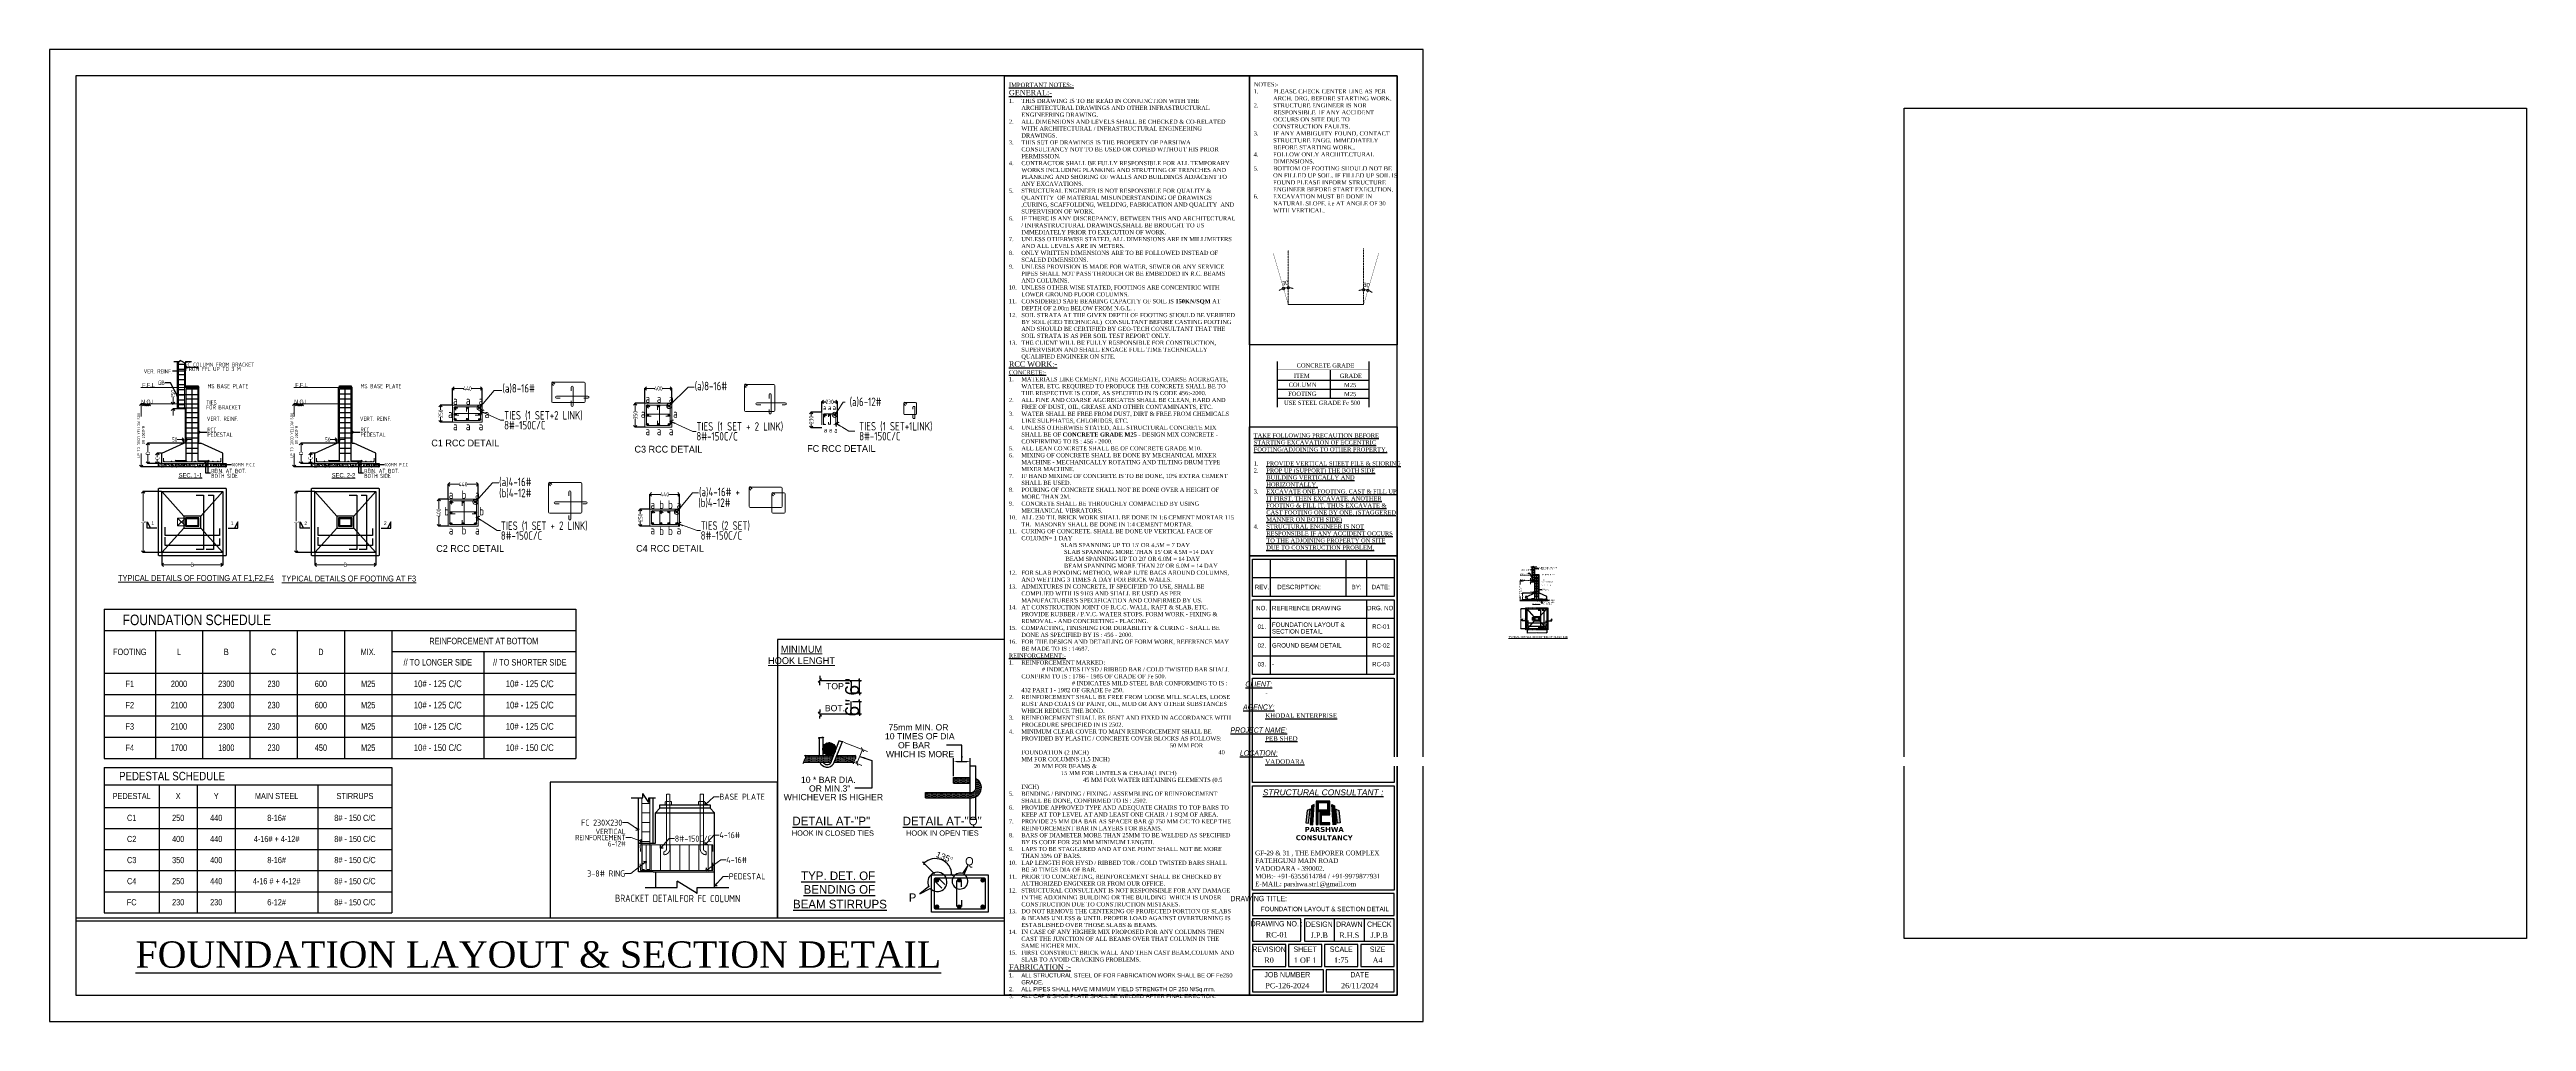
# Model space of a CAD drawing. Header units: millimetres. Extents: x 3470347 to 5996549, y -3470518 to 17149644.
# Drawn here: x 3757734 to 4208452, y 6911587 to 7088329 of the extents above; entities that cross this region are included whole.
import ezdxf
from ezdxf.enums import TextEntityAlignment as Align

# ---------------------------------------------------------------- set-up
doc = ezdxf.new("R2010")
doc.units = ezdxf.units.MM
doc.header["$MEASUREMENT"] = 0
doc.header["$PDMODE"] = 35
doc.header["$PDSIZE"] = -5
for name, pattern in [('$AUDIT_BAD_LTYPE8', [0]), ('ACAD_ISO02W100', [15, 12, -3]), ('ACAD_ISO03W100', [30, 12, -18]), ('CENTER', [50.8, 31.75, -6.35, 6.35, -6.35]), ('CENTER2', [1.125, 0.75, -0.125, 0.125, -0.125]), ('CENTERX2', [4, 2.5, -0.5, 0.5, -0.5]), ('DASHED2', [0.375, 0.25, -0.125]), ('HIDDEN', [0.375, 0.25, -0.125])]:
    doc.linetypes.add(name, pattern=pattern)
doc.layers.get('0').update_dxf_attribs({"linetype": 'CONTINUOUS', "lineweight": 25})
doc.layers.get('DEFPOINTS').update_dxf_attribs({"linetype": 'CONTINUOUS', "lineweight": 25})
for name, color, linetype, lineweight in [('6 TEXT', 7, 'CONTINUOUS', 25), ('BLOCK', 7, 'CONTINUOUS', 30), ('DIMENSION', 11, 'CONTINUOUS', 15), ('GB', 2, 'CONTINUOUS', 20), ('L4', 4, 'CONTINUOUS', 30), ('L5', 10, 'CONTINUOUS', 40), ('pedestral', 3, 'CONTINUOUS', 25), ('PV_TEXT_ROMANS', 7, 'CONTINUOUS', 0), ('rDIMension', 1, 'CONTINUOUS', 18), ('rPCC DASH', 9, 'HIDDEN', 15), ('rRCC 1', 3, 'CONTINUOUS', 25), ('rRCC 2', 40, 'CONTINUOUS', 15), ('rREINF 1', 1, 'CONTINUOUS', 25), ('rREINF 2', 4, 'CONTINUOUS', 25), ('SHEET', 7, 'CONTINUOUS', 15), ('TEXT3', 7, 'CONTINUOUS', 30), ('TEXT6', 6, 'CONTINUOUS', 50)]:
    doc.layers.add(name, color=color, linetype=linetype, lineweight=lineweight)
for name, color, linetype in [('GF-COL', 12, 'CONTINUOUS'), ('Grid', 44, 'CONTINUOUS'), ('S&T_HATCH', 7, 'CONTINUOUS'), ('see level', 2, 'CONTINUOUS'), ('SnT-CENTER2', 8, 'CENTER'), ('STR TEX', 4, 'CONTINUOUS')]:
    doc.layers.add(name, color=color, linetype=linetype)
doc.styles.add('Aerial', font='times.ttf')
doc.styles.add('Arial', font='arial.ttf', dxfattribs={"height": 0.2})
doc.styles.add('ARIAL NARROW', font='ARIALN.TTF')
doc.styles.add('DIM', font='geniso.shx', dxfattribs={"width": 0.85})
doc.styles.add('J.P', font='ARIALN.TTF')
doc.styles.add('JAINIL', font='times.ttf')
doc.styles.add('ROMANS', font='', dxfattribs={"width": 0.8})
doc.styles.get("Standard").update_dxf_attribs({"font": ''})
doc.styles.add('style1', font='arial.ttf', dxfattribs={"height": 8})
doc.styles.add('style2', font='arial.ttf', dxfattribs={"height": 20})
doc.styles.add('TEXT3', font='geniso.shx')
doc.styles.add('TEXT3 0.75NA', font='geniso.shx', dxfattribs={"width": 0.75})
doc.styles.get('ROMANS').set_extended_font_data('AR CENA')
doc.styles.get('Standard').set_extended_font_data('AR CENA')
doc.dimstyles.new('DSC2', dxfattribs={"dimtxt": 8, "dimasz": 3, "dimexe": 3, "dimexo": 2, "dimgap": 0.5, "dimtad": 1, "dimdec": 1, "dimzin": 3, "dimdsep": 46, "dimlunit": 4, "dimtxsty": 'style2', "dimblk": 'OBLIQUE', "dimcen": 1, "dimclrd": 45, "dimclre": 8, "dimclrt": 7, "dimadec": 0, "dimazin": 0, "dimtfac": 1, "dimtdec": 1, "dimtix": 1, "dimtmove": 1, "dimatfit": 3, "dimldrblk": 'OBLIQUE', "dimfxl": 1, "dimtolj": 1, "dimtzin": 0, "dimlwd": -1, "dimlwe": -1, "dimarcsym": 0})
doc.dimstyles.new('m-1', dxfattribs={"dimscale": 0, "dimtxt": 5, "dimasz": 3, "dimexe": 1.75, "dimexo": 1.75, "dimgap": 0.25, "dimtad": 1, "dimdec": 0, "dimzin": 3, "dimdsep": 46, "dimlunit": 4, "dimtxsty": 'Standard', "dimblk": 'ORIGIN', "dimcen": 3, "dimdle": 1.75, "dimclrd": 4, "dimclre": 7, "dimclrt": 7, "dimadec": 0, "dimazin": 0, "dimtfac": 1, "dimtdec": 0, "dimtofl": 0, "dimtmove": 2, "dimatfit": 3, "dimfxl": 1, "dimfrac": 1, "dimtolj": 1, "dimtzin": 0, "dimlwd": 5, "dimlwe": 5, "dimarcsym": 0})
doc.dimstyles.new('ST-100', dxfattribs={"dimscale": 100, "dimtxt": 7, "dimasz": 5, "dimexe": 0.18, "dimexo": 0.0625, "dimgap": 0.2, "dimtad": 0, "dimdec": 0, "dimzin": 0, "dimdsep": 46, "dimtxsty": 'DIM', "dimblk": 'OPEN90', "dimcen": 0.09, "dimclrd": 256, "dimclrt": 7, "dimadec": 0, "dimazin": 0, "dimtfac": 1, "dimtdec": 0, "dimtofl": 0, "dimtmove": 0, "dimatfit": 3, "dimldrblk": 'OPEN90', "dimfxl": 1, "dimtolj": 1, "dimtzin": 0, "dimlwd": -1, "dimarcsym": 0})
doc.dimstyles.new('ST-150', dxfattribs={"dimscale": 75, "dimtxt": 3, "dimasz": 2, "dimexe": 0.18, "dimexo": 0.0625, "dimgap": 0.2, "dimtad": 0, "dimdec": 0, "dimlfac": 2, "dimzin": 0, "dimdsep": 46, "dimtxsty": 'DIM', "dimblk": 'OPEN90', "dimcen": 0.09, "dimclrd": 256, "dimclrt": 7, "dimadec": 0, "dimazin": 0, "dimtfac": 1, "dimtdec": 0, "dimtofl": 0, "dimtmove": 0, "dimatfit": 3, "dimldrblk": 'OPEN90', "dimfxl": 1, "dimtolj": 1, "dimtzin": 0, "dimlwd": -1, "dimarcsym": 0})
doc.dimstyles.new('ST-25', dxfattribs={"dimscale": 100, "dimtxt": 2.5, "dimasz": 2, "dimexe": 0.18, "dimexo": 0.0625, "dimgap": 0.2, "dimtad": 0, "dimdec": 0, "dimlfac": 0.25, "dimzin": 0, "dimdsep": 46, "dimtxsty": 'DIM', "dimblk": 'OPEN90', "dimcen": 0.09, "dimclrd": 256, "dimclrt": 7, "dimadec": 0, "dimazin": 0, "dimtfac": 1, "dimtdec": 0, "dimtofl": 0, "dimtmove": 0, "dimatfit": 3, "dimldrblk": 'OPEN90', "dimfxl": 1, "dimtolj": 1, "dimtzin": 0, "dimlwd": -1, "dimarcsym": 0})
doc.dimstyles.new('ST-50', dxfattribs={"dimscale": 100, "dimtxt": 2.5, "dimasz": 2, "dimexe": 0.18, "dimexo": 0.0625, "dimgap": 0.2, "dimtad": 0, "dimdec": 0, "dimlfac": 0.5, "dimzin": 0, "dimdsep": 46, "dimtxsty": 'DIM', "dimblk": 'OPEN90', "dimcen": 0.09, "dimclrd": 256, "dimclrt": 7, "dimadec": 0, "dimazin": 0, "dimtfac": 1, "dimtdec": 0, "dimtofl": 0, "dimtmove": 0, "dimatfit": 3, "dimldrblk": 'OPEN90', "dimfxl": 1, "dimtolj": 1, "dimtzin": 0, "dimlwd": -1, "dimarcsym": 0})
doc.dimstyles.get("Standard").update_dxf_attribs({"dimtxt": 0.18, "dimasz": 0.18, "dimexe": 0.18, "dimexo": 0.0625, "dimgap": 0.09, "dimtad": 0, "dimtih": 1, "dimtoh": 1, "dimdec": 4, "dimzin": 0, "dimdsep": 46, "dimtxsty": 'Standard', "dimcen": 0.09, "dimadec": 0, "dimazin": 0, "dimtfac": 1, "dimtdec": 4, "dimtofl": 0, "dimtmove": 2, "dimatfit": 3, "dimfxl": 1, "dimtolj": 1, "dimtzin": 0, "dimarcsym": 0})
picture_1 = doc.add_image_def('image1.jpeg', size_in_pixel=(1200, 1600))

# ---------------------------------------------------------------- blocks, each defined once
blk = doc.blocks.new('*T189')
at = {"layer": 'see level', "color": 0, "linetype": 'ByBlock', "lineweight": -2}
for p, q in [((0, 0), (85809, 0)), ((0, 0), (0, -11631)), ((85809, 0), (85809, -27122)), ((0, -3894), (85809, -3894)), ((9309, -3894), (9309, -11631)), ((17915, -3894), (17915, -11631)), ((26521, -3894), (26521, -11631)), ((35128, -3894), (35128, -11631)), ((43734, -3894), (43734, -11631)), ((52340, -3894), (52340, -27122)), ((52340, -7682), (85809, -7682)), ((69074, -7682), (69074, -27122)), ((0, -11631), (85809, -11631)), ((0, -11631), (0, -27122)), ((9309, -11631), (9309, -27122)), ((17915, -11631), (17915, -27122)), ((26521, -11631), (26521, -27122)), ((35128, -11631), (35128, -27122)), ((43734, -11631), (43734, -27122)), ((0, -15504), (85809, -15504)), ((0, -19377), (85809, -19377)), ((0, -23250), (85809, -23250)), ((0, -27122), (85809, -27122))]:
    blk.add_line(p, q, dxfattribs=at)
at = {"layer": 'see level', "color": 0, "linetype": 'ByBlock', "style": 'ARIAL NARROW'}
for s, insert, char_height, width, attachment_point in [('     FOUNDATION SCHEDULE', (308, -1947), 1912.49, 85192.01, 4), ('FOOTING', (4655, -7763), 1166.4, 8692.56, 5), ('L', (13612, -7763), 1166, 7989.67, 5), ('B', (22218, -7763), 1166, 7989.67, 5), ('C', (30825, -7763), 1166, 7989.67, 5), ('D', (39431, -7763), 1166, 7989.67, 5), ('MIX.', (48037, -7763), 1166.4, 7989.67, 5), ('// TO LONGER SIDE', (60707, -9657), 1166.42, 16117.74, 5), ('REINFORCEMENT AT BOTTOM ', (69074, -5788), 1166.42, 32851.99, 5), ('// TO SHORTER SIDE', (77441, -9657), 1166.42, 16117.74, 5), ('F1', (4655, -13568), 1166.4, 8692.56, 5), ('2000', (13612, -13568), 1166.4, 7989.67, 5), ('2300', (22218, -13568), 1166.4, 7989.67, 5), ('230', (30825, -13568), 1166.4, 7989.67, 5), ('600', (39431, -13568), 1166.4, 7989.67, 5), ('M25', (48037, -13568), 1166.4, 7989.67, 5), ('10# - 125 C/C', (60707, -13568), 1224.24, 16188.74, 5), ('10# - 125 C/C', (77441, -13568), 1224.24, 16188.74, 5), ('F2', (4655, -17440), 1166.4, 8692.56, 5), ('2100', (13612, -17440), 1166.4, 7989.67, 5), ('2300', (22218, -17440), 1166.4, 7989.67, 5), ('230', (30825, -17440), 1166.4, 7989.67, 5), ('600', (39431, -17440), 1166.4, 7989.67, 5), ('M25', (48037, -17440), 1166.4, 7989.67, 5), ('10# - 125 C/C', (60707, -17440), 1224.24, 16188.74, 5), ('10# - 125 C/C', (77441, -17440), 1224.24, 16188.74, 5), ('F3', (4655, -21313), 1166.4, 8692.56, 5), ('2100', (13612, -21313), 1166.4, 7989.67, 5), ('2300', (22218, -21313), 1166.4, 7989.67, 5), ('230', (30825, -21313), 1166.4, 7989.67, 5), ('600', (39431, -21313), 1166.4, 7989.67, 5), ('M25', (48037, -21313), 1166.4, 7989.67, 5), ('10# - 125 C/C', (60707, -21313), 1224.24, 16188.74, 5), ('10# - 125 C/C', (77441, -21313), 1224.24, 16188.74, 5), ('F4', (4655, -25186), 1166.4, 8692.56, 5), ('1700', (13612, -25186), 1166.4, 7989.67, 5), ('1800', (22218, -25186), 1166.4, 7989.67, 5), ('230', (30825, -25186), 1166.4, 7989.67, 5), ('450', (39431, -25186), 1166.4, 7989.67, 5), ('M25', (48037, -25186), 1166.4, 7989.67, 5), ('10# - 150 C/C', (60707, -25186), 1224.24, 16188.74, 5), ('10# - 150 C/C', (77441, -25186), 1224.24, 16188.74, 5)]:
    blk.add_mtext(s, dxfattribs=dict(at, insert=insert, char_height=char_height, width=width, attachment_point=attachment_point))
blk = doc.blocks.new('_Origin')
at = {"color": 0, "linetype": 'ByBlock', "lineweight": -2}
blk.add_line((0, 0), (-1, 0), dxfattribs=at)
blk.add_circle((0, 0), 0.5, dxfattribs=at)
blk = doc.blocks.new('*D528')
at = {"color": 4, "linetype": 'CENTER2', "lineweight": 5}
for start, end in [(114.7514, 123.2577), (90, 106.245), (72.9873, 81.4937)]:
    blk.add_arc((21.3, 0.1), 20.2, start, end, dxfattribs=at)
at = {"layer": 'DEFPOINTS', "color": 0}
for p in [(3.5, 61), (21.3, 65.4), (18.9, 20.2), (21.3, 0.1), (21.3, 0.1)]:
    blk.add_point(p, dxfattribs=at)
at = {"color": 4, "lineweight": 5, "xscale": 3, "yscale": 3, "zscale": 3}
for p, rotation in [((15.6, 19.5), 20.49819837398923), ((21.3, 20.3), 175.7468316595615)]:
    blk.add_blockref('_Origin', p, dxfattribs=dict(at, rotation=rotation))
at = {"color": 7, "lineweight": 0, "insert": (17.6, 26), "char_height": 5, "attachment_point": 5, "rotation": 8.1225}
blk.add_mtext('30', dxfattribs=at)
blk = doc.blocks.new('*D529')
at = {"color": 4, "linetype": 'CENTER2', "lineweight": 5}
for start, end in [(99.663, 109.3259), (73.755, 90), (54.4291, 64.092)]:
    blk.add_arc((111.5, 0.1), 17.8, start, end, dxfattribs=at)
at = {"layer": 'DEFPOINTS', "color": 0}
for p in [(111.5, 67.3), (129.3, 61), (111.5, 0.1), (111.5, 0.1), (113.5, 17.8)]:
    blk.add_point(p, dxfattribs=at)
at = {"color": 4, "lineweight": 5, "xscale": 3, "yscale": 3, "zscale": 3}
for p, rotation in [((111.5, 17.9), 4.831477968994831), ((116.5, 17.2), 158.9234919974293)]:
    blk.add_blockref('_Origin', p, dxfattribs=dict(at, rotation=rotation))
at = {"color": 7, "lineweight": 0, "insert": (114.9, 23.6), "char_height": 5, "attachment_point": 5, "rotation": 351.8775}
blk.add_mtext('30', dxfattribs=at)
blk = doc.blocks.new('Q')
at = {"linetype": 'Continuous', "ltscale": 0.5}
h = blk.add_hatch(color=152, dxfattribs=at)
h.dxf.hatch_style = 1
h.paths.add_polyline_path([(6.07, 15.37), (5.53, 10.52), (6.67, 10.29), (7.27, 16.02)])
h.paths.add_polyline_path([(18.9, 15.37), (19.44, 10.52), (18.3, 10.29), (17.7, 16.02)])
h = blk.add_hatch(color=10, dxfattribs=at)
h.dxf.hatch_style = 1
h.paths.add_polyline_path([(7.87, 17.31), (7.27, 9.83), (8.41, 9.62), (8.96, 17.82)])
h.paths.add_polyline_path([(17.1, 17.31), (17.7, 9.83), (16.56, 9.62), (16.01, 17.82)])
h = blk.add_hatch(color=152, dxfattribs=at)
h.dxf.hatch_style = 1
h.paths.add_polyline_path([(9.79, 19.18), (9.79, 9.76), (10.5, 9.76), (10.5, 15.05), (15.19, 15.05), (15.19, 19.18)])
h.paths.add_polyline_path([(10.5, 18.5), (10.5, 15.72), (14.45, 15.72), (14.45, 18.5)], flags=16)
h = blk.add_hatch(color=152, dxfattribs=at)
h.dxf.hatch_style = 1
h.paths.add_polyline_path([(11.15, 14.43), (11.15, 9.76), (15.19, 9.76), (15.19, 10.52), (11.87, 10.52), (11.87, 13.69), (15.19, 13.69), (15.19, 14.43)])
at = {"color": 152, "linetype": 'Continuous'}
for points in [[(6.07, 15.37), (5.53, 10.52), (6.67, 10.29), (7.27, 16.02), (6.07, 15.37)], [(9.79, 19.18), (9.79, 9.76), (10.5, 9.76), (10.5, 15.05), (15.19, 15.05), (15.19, 19.18), (9.79, 19.18)], [(10.5, 18.5), (10.5, 15.72), (14.45, 15.72), (14.45, 18.5), (10.5, 18.5)], [(11.15, 14.43), (11.15, 9.76), (15.19, 9.76), (15.19, 10.52), (11.87, 10.52), (11.87, 13.69), (15.19, 13.69), (15.19, 14.43), (11.15, 14.43)], [(18.9, 15.37), (19.44, 10.52), (18.3, 10.29), (17.7, 16.02), (18.9, 15.37)]]:
    blk.add_lwpolyline(points, dxfattribs=at)
at = {"color": 10, "linetype": 'Continuous'}
for points in [[(7.87, 17.31), (7.27, 9.83), (8.41, 9.62), (8.96, 17.82), (7.87, 17.31)], [(17.1, 17.31), (17.7, 9.83), (16.56, 9.62), (16.01, 17.82), (17.1, 17.31)]]:
    blk.add_lwpolyline(points, dxfattribs=at)
at = {"linetype": 'Continuous', "insert": (1.32, 8.82), "char_height": 2, "attachment_point": 1}
blk.add_mtext_dynamic_manual_height_columns('\\pxqc;{\\fVerdana|b1|i0|c0|p34;\\C152;PARSHWA\\PCONSULTANCY }', width=23.282, gutter_width=1, heights=[6.3], dxfattribs=at)
blk = doc.blocks.new('_Oblique')
at = {"color": 0, "linetype": 'ACAD_ISO02W100', "lineweight": -2}
blk.add_line((-0.5, -0.5), (0.5, 0.5), dxfattribs=at)
blk = doc.blocks.new('*D515')
at = {"color": 8, "ltscale": 0.5}
for p, q in [((344277.7, 142366.1), (344293.1, 142366.1)), ((344279.7, 142348.1), (344293.1, 142348.1))]:
    blk.add_line(p, q, dxfattribs=at)
at = {"color": 45, "ltscale": 0.5}
for p, q in [((344290.1, 142366.1), (344290.1, 142369.1)), ((344290.1, 142348.1), (344290.1, 142366.1)), ((344290.1, 142348.1), (344290.1, 142345.1))]:
    blk.add_line(p, q, dxfattribs=at)
at = {"layer": 'DEFPOINTS', "color": 0}
for p in [(344275.7, 142366.1), (344277.7, 142348.1), (344290.1, 142366.1)]:
    blk.add_point(p, dxfattribs=at)
at = {"color": 45, "xscale": 3, "yscale": 3, "zscale": 3}
for p, rotation in [((344290.1, 142366.1), 270), ((344290.1, 142348.1), 90)]:
    blk.add_blockref('_Oblique', p, dxfattribs=dict(at, rotation=rotation))
at = {"color": 7, "insert": (344279.4, 142357.1), "char_height": 20, "attachment_point": 5, "rotation": 90, "style": 'style2'}
blk.add_mtext('\\A1;6"', dxfattribs=at)
blk = doc.blocks.new('*D516')
at = {"color": 8, "ltscale": 0.5}
for p, q in [((344277.7, 142317.7), (344293.1, 142317.7)), ((344279.7, 142335.7), (344293.1, 142335.7))]:
    blk.add_line(p, q, dxfattribs=at)
at = {"color": 45, "ltscale": 0.5}
for p, q in [((344290.1, 142335.7), (344290.1, 142338.7)), ((344290.1, 142335.7), (344290.1, 142317.7)), ((344290.1, 142317.7), (344290.1, 142314.7))]:
    blk.add_line(p, q, dxfattribs=at)
at = {"layer": 'DEFPOINTS', "color": 0}
for p in [(344275.7, 142317.7), (344277.7, 142335.7), (344290.1, 142317.7)]:
    blk.add_point(p, dxfattribs=at)
at = {"color": 45, "xscale": 3, "yscale": 3, "zscale": 3}
for p, rotation in [((344290.1, 142335.7), 270), ((344290.1, 142317.7), 90)]:
    blk.add_blockref('_Oblique', p, dxfattribs=dict(at, rotation=rotation))
at = {"color": 7, "insert": (344279.4, 142326.7), "char_height": 20, "attachment_point": 5, "rotation": 90, "style": 'style2'}
blk.add_mtext('\\A1;6"', dxfattribs=at)
blk = doc.blocks.new('_Open90')
at = {"color": 0, "linetype": 'ByBlock', "lineweight": -2}
for p, q in [((0, 0), (-1, 0)), ((-0.5, 0.5), (0, 0)), ((0, 0), (-0.5, -0.5))]:
    blk.add_line(p, q, dxfattribs=at)
blk = doc.blocks.new('*T190')
at = {"layer": 'see level', "color": 0, "linetype": 'ByBlock', "lineweight": -2}
for p, q in [((0, 0), (52357, 0)), ((0, 0), (0, -7248)), ((52357, 0), (52357, -26422)), ((0, -3132), (52357, -3132)), ((9997, -3132), (9997, -7248)), ((16920, -3132), (16920, -7248)), ((23842, -3132), (23842, -7248)), ((38897, -3132), (38897, -7248)), ((0, -7248), (52357, -7248)), ((0, -7248), (0, -26422)), ((9997, -7248), (9997, -26422)), ((16920, -7248), (16920, -26422)), ((23842, -7248), (23842, -26422)), ((38897, -7248), (38897, -26422)), ((0, -11083), (52357, -11083)), ((0, -14918), (52357, -14918)), ((0, -18752), (52357, -18752)), ((0, -22587), (52357, -22587)), ((0, -26422), (52357, -26422))]:
    blk.add_line(p, q, dxfattribs=at)
at = {"layer": 'see level', "color": 0, "linetype": 'ByBlock', "style": 'ARIAL NARROW'}
for s, insert, char_height, width, attachment_point in [('     PEDESTAL SCHEDULE', (248, -1566), 1538.38, 51861.47, 4), ('PEDESTAL', (4998, -5190), 1112.9, 9500.92, 5), ('C1', (4998, -9166), 1112.9, 9500.92, 5), ('250', (13458, -9166), 1112.9, 6426.81, 5), ('X', (13458, -5190), 1113, 6426.81, 5), ('440', (20381, -9166), 1112.9, 6426.81, 5), ('Y', (20381, -5190), 1113, 6426.81, 5), ('MAIN STEEL', (31369, -5190), 1112.9, 14558.31, 5), ('8-16#', (31369, -9166), 1112.9, 14558.31, 5), ('8# - 150 C/C', (45627, -9166), 1112.95, 12964.94, 5), ('STIRRUPS', (45627, -5190), 1112.9, 12964.94, 5), ('C2', (4998, -13000), 1112.9, 9500.92, 5), ('400', (13458, -13000), 1112.9, 6426.81, 5), ('440', (20381, -13000), 1112.9, 6426.81, 5), ('4-16# + 4-12#', (31369, -13000), 1112.95, 14558.31, 5), ('8# - 150 C/C', (45627, -13000), 1112.95, 12964.94, 5), ('C3', (4998, -16835), 1112.9, 9500.92, 5), ('350', (13458, -16835), 1112.9, 6426.81, 5), ('400', (20381, -16835), 1112.9, 6426.81, 5), ('8-16#', (31369, -16835), 1112.9, 14558.31, 5), ('8# - 150 C/C', (45627, -16835), 1112.95, 12964.94, 5), ('C4', (4998, -20670), 1112.9, 9500.92, 5), ('250', (13458, -20670), 1112.9, 6426.81, 5), ('440', (20381, -20670), 1112.9, 6426.81, 5), ('4-16 # + 4-12#', (31369, -20670), 1112.95, 14558.31, 5), ('8# - 150 C/C', (45627, -20670), 1112.95, 12964.94, 5), ('FC', (4998, -24505), 1112.9, 9500.92, 5), ('230', (13458, -24505), 1112.9, 6426.81, 5), ('230', (20381, -24505), 1112.9, 6426.81, 5), ('6-12#', (31369, -24505), 1112.9, 14558.31, 5), ('8# - 150 C/C', (45627, -24505), 1112.95, 12964.94, 5)]:
    blk.add_mtext(s, dxfattribs=dict(at, insert=insert, char_height=char_height, width=width, attachment_point=attachment_point))
blk = doc.blocks.new('*D165')
at = {"layer": 'DEFPOINTS', "color": 0}
for p in [(4612705, 6896676), (4612911, 6896676), (4613725, 6892957)]:
    blk.add_point(p, dxfattribs=at)
at = {"layer": 'rDIMension', "color": 0, "lineweight": -2}
for p, q in [((4612904, 6896676), (4612687, 6896676)), ((4613719, 6892957), (4612687, 6892957))]:
    blk.add_line(p, q, dxfattribs=at)
at = {"layer": 'rDIMension'}
for p, q in [((4612705, 6896476), (4612705, 6895930)), ((4612705, 6893157), (4612705, 6893737))]:
    blk.add_line(p, q, dxfattribs=at)
at = {"layer": 'rDIMension', "xscale": 200, "yscale": 200, "zscale": 200}
for p, rotation in [((4612705, 6896676), 90), ((4612705, 6892957), 270)]:
    blk.add_blockref('_Open90', p, dxfattribs=dict(at, rotation=rotation))
at = {"layer": 'rDIMension', "color": 7, "insert": (4612705, 6894833), "char_height": 250, "attachment_point": 5, "rotation": 90, "style": 'DIM'}
blk.add_mtext('\\A1;{\\H0.66667x;UP TO GOOD YELLOW SOIL\\POR 2000MM}', dxfattribs=at)
blk = doc.blocks.new('*D166')
at = {"layer": 'DEFPOINTS', "color": 0}
for p in [(4614527, 6896676), (4614590, 6896376), (4614865, 6896376)]:
    blk.add_point(p, dxfattribs=at)
at = {"layer": 'rDIMension'}
for p, q in [((4614590, 6896876), (4614590, 6897076)), ((4614590, 6896176), (4614590, 6895976))]:
    blk.add_line(p, q, dxfattribs=at)
at = {"layer": 'rDIMension', "color": 0, "lineweight": -2}
for p, q in [((4614534, 6896676), (4614608, 6896676)), ((4614859, 6896376), (4614572, 6896376))]:
    blk.add_line(p, q, dxfattribs=at)
at = {"layer": 'rDIMension', "xscale": 200, "yscale": 200, "zscale": 200}
for p, rotation in [((4614590, 6896676), 270), ((4614590, 6896376), 90)]:
    blk.add_blockref('_Open90', p, dxfattribs=dict(at, rotation=rotation))
at = {"layer": 'rDIMension', "color": 7, "insert": (4614590, 6897266), "char_height": 250, "attachment_point": 5, "rotation": 90, "style": 'DIM'}
blk.add_mtext('\\A1;150', dxfattribs=at)
blk = doc.blocks.new('*D167')
at = {"layer": 'DEFPOINTS', "color": 0}
for p in [(4615225, 6894561), (4615225, 6894357), (4615325, 6894357)]:
    blk.add_point(p, dxfattribs=at)
at = {"layer": 'rDIMension'}
for p, q in [((4615025, 6894561), (4614825, 6894561)), ((4615525, 6894561), (4615725, 6894561))]:
    blk.add_line(p, q, dxfattribs=at)
at = {"layer": 'rDIMension', "color": 0, "lineweight": -2}
for p, q in [((4615225, 6894363), (4615225, 6894579)), ((4615325, 6894363), (4615325, 6894579))]:
    blk.add_line(p, q, dxfattribs=at)
at = {"layer": 'rDIMension', "xscale": 200, "yscale": 200, "zscale": 200}
blk.add_blockref('_Open90', (4615225, 6894561), dxfattribs=at)
at = {"layer": 'rDIMension', "xscale": 200, "yscale": 200, "zscale": 200, "rotation": 180}
blk.add_blockref('_Open90', (4615325, 6894561), dxfattribs=at)
at = {"layer": 'rDIMension', "color": 7, "insert": (4614688, 6894561), "char_height": 250, "attachment_point": 5, "style": 'DIM'}
blk.add_mtext('\\A1;50', dxfattribs=at)
blk = doc.blocks.new('*D168')
at = {"layer": 'DEFPOINTS', "color": 0}
for p in [(4613664, 6893757), (4613925, 6893757), (4613925, 6893157)]:
    blk.add_point(p, dxfattribs=at)
at = {"layer": 'rDIMension', "color": 0, "lineweight": -2}
for p, q in [((4613919, 6893757), (4613646, 6893757)), ((4613919, 6893157), (4613646, 6893157))]:
    blk.add_line(p, q, dxfattribs=at)
at = {"layer": 'rDIMension'}
for p, q in [((4613664, 6893557), (4613664, 6893519)), ((4613664, 6893357), (4613664, 6893394))]:
    blk.add_line(p, q, dxfattribs=at)
at = {"layer": 'rDIMension', "xscale": 200, "yscale": 200, "zscale": 200}
for p, rotation in [((4613664, 6893757), 90), ((4613664, 6893157), 270)]:
    blk.add_blockref('_Open90', p, dxfattribs=dict(at, rotation=rotation))
at = {"layer": 'rDIMension', "color": 7, "insert": (4613664, 6893457), "char_height": 250, "attachment_point": 5, "rotation": 90, "style": 'DIM'}
blk.add_mtext('\\A1;C', dxfattribs=at)
blk = doc.blocks.new('*D169')
at = {"layer": 'DEFPOINTS', "color": 0}
for p in [(4613109, 6894357), (4615225, 6894357), (4613725, 6893157)]:
    blk.add_point(p, dxfattribs=at)
at = {"layer": 'rDIMension', "color": 0, "lineweight": -2}
for p, q in [((4615219, 6894357), (4613091, 6894357)), ((4613719, 6893157), (4613091, 6893157))]:
    blk.add_line(p, q, dxfattribs=at)
at = {"layer": 'rDIMension'}
for p, q in [((4613109, 6894157), (4613109, 6893830)), ((4613109, 6893357), (4613109, 6893684))]:
    blk.add_line(p, q, dxfattribs=at)
at = {"layer": 'rDIMension', "xscale": 200, "yscale": 200, "zscale": 200}
for p, rotation in [((4613109, 6894357), 90), ((4613109, 6893157), 270)]:
    blk.add_blockref('_Open90', p, dxfattribs=dict(at, rotation=rotation))
at = {"layer": 'rDIMension', "color": 7, "insert": (4613109, 6893757), "char_height": 250, "attachment_point": 5, "rotation": 90, "style": 'DIM'}
blk.add_mtext('\\A1;D', dxfattribs=at)
blk = doc.blocks.new('*D170')
at = {"layer": 'DEFPOINTS', "color": 0}
for p in [(4613925, 6891490), (4612824, 6887890), (4613925, 6887890)]:
    blk.add_point(p, dxfattribs=at)
at = {"layer": 'rDIMension', "color": 0, "lineweight": -2}
for p, q in [((4613919, 6891490), (4612806, 6891490)), ((4613919, 6887890), (4612806, 6887890))]:
    blk.add_line(p, q, dxfattribs=at)
at = {"layer": 'rDIMension'}
for p, q in [((4612824, 6891290), (4612824, 6889752)), ((4612824, 6888090), (4612824, 6889627))]:
    blk.add_line(p, q, dxfattribs=at)
at = {"layer": 'rDIMension', "xscale": 200, "yscale": 200, "zscale": 200}
for p, rotation in [((4612824, 6891490), 90), ((4612824, 6887890), 270)]:
    blk.add_blockref('_Open90', p, dxfattribs=dict(at, rotation=rotation))
at = {"layer": 'rDIMension', "color": 7, "insert": (4612824, 6889690), "char_height": 250, "attachment_point": 5, "rotation": 90, "style": 'DIM'}
blk.add_mtext('\\A1;L', dxfattribs=at)
blk = doc.blocks.new('*D171')
at = {"layer": 'DEFPOINTS', "color": 0}
for p in [(4613925, 6887890), (4617525, 6887890), (4617525, 6887169)]:
    blk.add_point(p, dxfattribs=at)
at = {"layer": 'rDIMension', "color": 0, "lineweight": -2}
for p, q in [((4613925, 6887884), (4613925, 6887151)), ((4617525, 6887884), (4617525, 6887151))]:
    blk.add_line(p, q, dxfattribs=at)
at = {"layer": 'rDIMension'}
for p, q in [((4614125, 6887169), (4615652, 6887169)), ((4617325, 6887169), (4615798, 6887169))]:
    blk.add_line(p, q, dxfattribs=at)
at = {"layer": 'rDIMension', "xscale": 200, "yscale": 200, "zscale": 200, "rotation": 180}
blk.add_blockref('_Open90', (4613925, 6887169), dxfattribs=at)
at = {"layer": 'rDIMension', "xscale": 200, "yscale": 200, "zscale": 200}
blk.add_blockref('_Open90', (4617525, 6887169), dxfattribs=at)
at = {"layer": 'rDIMension', "color": 7, "insert": (4615725, 6887169), "char_height": 250, "attachment_point": 5, "style": 'DIM'}
blk.add_mtext('\\A1;B', dxfattribs=at)
blk = doc.blocks.new('SMH-1')
at = {"layer": 'L4'}
for points in [[(0, 0), (815, 0), (815, 535)], [(815, 535), (546, 0)]]:
    blk.add_lwpolyline(points, dxfattribs=at)
at = {"layer": 'TEXT6', "style": 'ROMANS', "width": 0.85}
blk.add_attdef('SEC', text='', height=300, dxfattribs=at).set_placement((346, 410), align=Align.MIDDLE_CENTER)
blk = doc.blocks.new('*D172')
at = {"layer": 'DEFPOINTS', "color": 0}
for p in [(4630401, 6895593), (4631105, 6896593), (4631105, 6895593)]:
    blk.add_point(p, dxfattribs=at)
at = {"layer": 'rDIMension', "color": 0, "lineweight": -2}
for p, q in [((4631099, 6896593), (4630383, 6896593)), ((4631099, 6895593), (4630383, 6895593))]:
    blk.add_line(p, q, dxfattribs=at)
at = {"layer": 'rDIMension'}
for p, q in [((4630401, 6896393), (4630401, 6896304)), ((4630401, 6895793), (4630401, 6895881))]:
    blk.add_line(p, q, dxfattribs=at)
at = {"layer": 'rDIMension', "xscale": 200, "yscale": 200, "zscale": 200}
for p, rotation in [((4630401, 6896593), 90), ((4630401, 6895593), 270)]:
    blk.add_blockref('_Open90', p, dxfattribs=dict(at, rotation=rotation))
at = {"layer": 'rDIMension', "color": 7, "insert": (4630401, 6896093), "char_height": 250, "attachment_point": 5, "rotation": 90, "style": 'DIM'}
blk.add_mtext('\\A1;250', dxfattribs=at)
blk = doc.blocks.new('*D173')
at = {"layer": 'DEFPOINTS', "color": 0}
for p in [(4632865, 6897573), (4631105, 6896593), (4632865, 6896593)]:
    blk.add_point(p, dxfattribs=at)
at = {"layer": 'rDIMension', "color": 0, "lineweight": -2}
for p, q in [((4631105, 6896599), (4631105, 6897591)), ((4632865, 6896599), (4632865, 6897591))]:
    blk.add_line(p, q, dxfattribs=at)
at = {"layer": 'rDIMension'}
for p, q in [((4631305, 6897573), (4631753, 6897573)), ((4632665, 6897573), (4632218, 6897573))]:
    blk.add_line(p, q, dxfattribs=at)
at = {"layer": 'rDIMension', "xscale": 200, "yscale": 200, "zscale": 200, "rotation": 180}
blk.add_blockref('_Open90', (4631105, 6897573), dxfattribs=at)
at = {"layer": 'rDIMension', "xscale": 200, "yscale": 200, "zscale": 200}
blk.add_blockref('_Open90', (4632865, 6897573), dxfattribs=at)
at = {"layer": 'rDIMension', "color": 7, "insert": (4631985, 6897573), "char_height": 250, "attachment_point": 5, "style": 'DIM'}
blk.add_mtext('\\A1;440', dxfattribs=at)
blk = doc.blocks.new('*D174')
at = {"layer": 'DEFPOINTS', "color": 0}
for p in [(4630853, 6891040), (4630289, 6889440), (4630853, 6889440)]:
    blk.add_point(p, dxfattribs=at)
at = {"layer": 'rDIMension', "color": 0, "lineweight": -2}
for p, q in [((4630847, 6891040), (4630271, 6891040)), ((4630847, 6889440), (4630271, 6889440))]:
    blk.add_line(p, q, dxfattribs=at)
at = {"layer": 'rDIMension'}
for p, q in [((4630289, 6890840), (4630289, 6890462)), ((4630289, 6889640), (4630289, 6890018))]:
    blk.add_line(p, q, dxfattribs=at)
at = {"layer": 'rDIMension', "xscale": 200, "yscale": 200, "zscale": 200}
for p, rotation in [((4630289, 6891040), 90), ((4630289, 6889440), 270)]:
    blk.add_blockref('_Open90', p, dxfattribs=dict(at, rotation=rotation))
at = {"layer": 'rDIMension', "color": 7, "insert": (4630289, 6890240), "char_height": 250, "attachment_point": 5, "rotation": 90, "style": 'DIM'}
blk.add_mtext('\\A1;400', dxfattribs=at)
blk = doc.blocks.new('*D175')
at = {"layer": 'DEFPOINTS', "color": 0}
for p in [(4630853, 6891040), (4632613, 6891921), (4632613, 6891040)]:
    blk.add_point(p, dxfattribs=at)
at = {"layer": 'rDIMension', "color": 0, "lineweight": -2}
for p, q in [((4630853, 6891047), (4630853, 6891939)), ((4632613, 6891047), (4632613, 6891939))]:
    blk.add_line(p, q, dxfattribs=at)
at = {"layer": 'rDIMension'}
for p, q in [((4631053, 6891921), (4631501, 6891921)), ((4632413, 6891921), (4631966, 6891921))]:
    blk.add_line(p, q, dxfattribs=at)
at = {"layer": 'rDIMension', "xscale": 200, "yscale": 200, "zscale": 200, "rotation": 180}
blk.add_blockref('_Open90', (4630853, 6891921), dxfattribs=at)
at = {"layer": 'rDIMension', "xscale": 200, "yscale": 200, "zscale": 200}
blk.add_blockref('_Open90', (4632613, 6891921), dxfattribs=at)
at = {"layer": 'rDIMension', "color": 7, "insert": (4631733, 6891921), "char_height": 250, "attachment_point": 5, "style": 'DIM'}
blk.add_mtext('\\A1;440', dxfattribs=at)
blk = doc.blocks.new('*D176')
at = {"layer": 'DEFPOINTS', "color": 0}
for p in [(4652925, 6896180), (4653845, 6896792), (4653845, 6896180)]:
    blk.add_point(p, dxfattribs=at)
at = {"layer": 'rDIMension', "color": 0, "lineweight": -2}
for p, q in [((4652925, 6896186), (4652925, 6896810)), ((4653845, 6896186), (4653845, 6896810))]:
    blk.add_line(p, q, dxfattribs=at)
at = {"layer": 'rDIMension'}
for p, q in [((4653125, 6896792), (4653173, 6896792)), ((4653645, 6896792), (4653596, 6896792))]:
    blk.add_line(p, q, dxfattribs=at)
at = {"layer": 'rDIMension', "xscale": 200, "yscale": 200, "zscale": 200, "rotation": 180}
blk.add_blockref('_Open90', (4652925, 6896792), dxfattribs=at)
at = {"layer": 'rDIMension', "xscale": 200, "yscale": 200, "zscale": 200}
blk.add_blockref('_Open90', (4653845, 6896792), dxfattribs=at)
at = {"layer": 'rDIMension', "color": 7, "insert": (4653385, 6896792), "char_height": 250, "attachment_point": 5, "style": 'DIM'}
blk.add_mtext('\\A1;230', dxfattribs=at)
blk = doc.blocks.new('*D177')
at = {"layer": 'DEFPOINTS', "color": 0}
for p in [(4652925, 6896180), (4652293, 6895260), (4652925, 6895260)]:
    blk.add_point(p, dxfattribs=at)
at = {"layer": 'rDIMension', "color": 0, "lineweight": -2}
for p, q in [((4652918, 6896180), (4652275, 6896180)), ((4652918, 6895260), (4652275, 6895260))]:
    blk.add_line(p, q, dxfattribs=at)
at = {"layer": 'rDIMension'}
for p, q in [((4652293, 6895980), (4652293, 6895931)), ((4652293, 6895460), (4652293, 6895509))]:
    blk.add_line(p, q, dxfattribs=at)
at = {"layer": 'rDIMension', "xscale": 200, "yscale": 200, "zscale": 200}
for p, rotation in [((4652293, 6896180), 90), ((4652293, 6895260), 270)]:
    blk.add_blockref('_Open90', p, dxfattribs=dict(at, rotation=rotation))
at = {"layer": 'rDIMension', "color": 7, "insert": (4652293, 6895720), "char_height": 250, "attachment_point": 5, "rotation": 90, "style": 'DIM'}
blk.add_mtext('\\A1;230', dxfattribs=at)
blk = doc.blocks.new('*D178')
at = {"layer": 'DEFPOINTS', "color": 0}
for p in [(4642468, 6896703), (4641903, 6895303), (4642468, 6895303)]:
    blk.add_point(p, dxfattribs=at)
at = {"layer": 'rDIMension', "color": 0, "lineweight": -2}
for p, q in [((4642461, 6896703), (4641885, 6896703)), ((4642461, 6895303), (4641885, 6895303))]:
    blk.add_line(p, q, dxfattribs=at)
at = {"layer": 'rDIMension'}
for p, q in [((4641903, 6896503), (4641903, 6896214)), ((4641903, 6895503), (4641903, 6895792))]:
    blk.add_line(p, q, dxfattribs=at)
at = {"layer": 'rDIMension', "xscale": 200, "yscale": 200, "zscale": 200}
for p, rotation in [((4641903, 6896703), 90), ((4641903, 6895303), 270)]:
    blk.add_blockref('_Open90', p, dxfattribs=dict(at, rotation=rotation))
at = {"layer": 'rDIMension', "color": 7, "insert": (4641903, 6896003), "char_height": 250, "attachment_point": 5, "rotation": 90, "style": 'DIM'}
blk.add_mtext('\\A1;350', dxfattribs=at)
blk = doc.blocks.new('*D179')
at = {"layer": 'DEFPOINTS', "color": 0}
for p in [(4644068, 6897583), (4642468, 6896703), (4644068, 6896703)]:
    blk.add_point(p, dxfattribs=at)
at = {"layer": 'rDIMension', "color": 0, "lineweight": -2}
for p, q in [((4642468, 6896709), (4642468, 6897601)), ((4644068, 6896709), (4644068, 6897601))]:
    blk.add_line(p, q, dxfattribs=at)
at = {"layer": 'rDIMension'}
for p, q in [((4642668, 6897583), (4643046, 6897583)), ((4643868, 6897583), (4643490, 6897583))]:
    blk.add_line(p, q, dxfattribs=at)
at = {"layer": 'rDIMension', "xscale": 200, "yscale": 200, "zscale": 200, "rotation": 180}
blk.add_blockref('_Open90', (4642468, 6897583), dxfattribs=at)
at = {"layer": 'rDIMension', "xscale": 200, "yscale": 200, "zscale": 200}
blk.add_blockref('_Open90', (4644068, 6897583), dxfattribs=at)
at = {"layer": 'rDIMension', "color": 7, "insert": (4643268, 6897583), "char_height": 250, "attachment_point": 5, "style": 'DIM'}
blk.add_mtext('\\A1;400', dxfattribs=at)
blk = doc.blocks.new('*D180')
at = {"layer": 'DEFPOINTS', "color": 0}
for p in [(4642762, 6890448), (4642197, 6889448), (4642762, 6889448)]:
    blk.add_point(p, dxfattribs=at)
at = {"layer": 'rDIMension', "color": 0, "lineweight": -2}
for p, q in [((4642755, 6890448), (4642179, 6890448)), ((4642755, 6889448), (4642179, 6889448))]:
    blk.add_line(p, q, dxfattribs=at)
at = {"layer": 'rDIMension'}
for p, q in [((4642197, 6890248), (4642197, 6890159)), ((4642197, 6889648), (4642197, 6889736))]:
    blk.add_line(p, q, dxfattribs=at)
at = {"layer": 'rDIMension', "xscale": 200, "yscale": 200, "zscale": 200}
for p, rotation in [((4642197, 6890448), 90), ((4642197, 6889448), 270)]:
    blk.add_blockref('_Open90', p, dxfattribs=dict(at, rotation=rotation))
at = {"layer": 'rDIMension', "color": 7, "insert": (4642197, 6889948), "char_height": 250, "attachment_point": 5, "rotation": 90, "style": 'DIM'}
blk.add_mtext('\\A1;250', dxfattribs=at)
blk = doc.blocks.new('*D181')
at = {"layer": 'DEFPOINTS', "color": 0}
for p in [(4644522, 6891328), (4642762, 6890448), (4644522, 6890448)]:
    blk.add_point(p, dxfattribs=at)
at = {"layer": 'rDIMension', "color": 0, "lineweight": -2}
for p, q in [((4642762, 6890454), (4642762, 6891346)), ((4644522, 6890454), (4644522, 6891346))]:
    blk.add_line(p, q, dxfattribs=at)
at = {"layer": 'rDIMension'}
for p, q in [((4642962, 6891328), (4643409, 6891328)), ((4644322, 6891328), (4643874, 6891328))]:
    blk.add_line(p, q, dxfattribs=at)
at = {"layer": 'rDIMension', "xscale": 200, "yscale": 200, "zscale": 200, "rotation": 180}
blk.add_blockref('_Open90', (4642762, 6891328), dxfattribs=at)
at = {"layer": 'rDIMension', "xscale": 200, "yscale": 200, "zscale": 200}
blk.add_blockref('_Open90', (4644522, 6891328), dxfattribs=at)
at = {"layer": 'rDIMension', "color": 7, "insert": (4643642, 6891328), "char_height": 250, "attachment_point": 5, "style": 'DIM'}
blk.add_mtext('\\A1;440', dxfattribs=at)
blk = doc.blocks.new('*D182')
at = {"layer": 'DEFPOINTS', "color": 0}
for p in [(4621749, 6896676), (4621955, 6896676), (4622769, 6892957)]:
    blk.add_point(p, dxfattribs=at)
at = {"layer": 'rDIMension', "color": 0, "lineweight": -2}
for p, q in [((4621948, 6896676), (4621731, 6896676)), ((4622762, 6892957), (4621731, 6892957))]:
    blk.add_line(p, q, dxfattribs=at)
at = {"layer": 'rDIMension'}
for p, q in [((4621749, 6896476), (4621749, 6895930)), ((4621749, 6893157), (4621749, 6893737))]:
    blk.add_line(p, q, dxfattribs=at)
at = {"layer": 'rDIMension', "xscale": 200, "yscale": 200, "zscale": 200}
for p, rotation in [((4621749, 6896676), 90), ((4621749, 6892957), 270)]:
    blk.add_blockref('_Open90', p, dxfattribs=dict(at, rotation=rotation))
at = {"layer": 'rDIMension', "color": 7, "insert": (4621749, 6894833), "char_height": 250, "attachment_point": 5, "rotation": 90, "style": 'DIM'}
blk.add_mtext('\\A1;{\\H0.66667x;UP TO GOOD YELLOW SOIL\\POR 2000MM}', dxfattribs=at)
blk = doc.blocks.new('*D183')
at = {"layer": 'DEFPOINTS', "color": 0}
for p in [(4624269, 6894561), (4624269, 6894357), (4624369, 6894357)]:
    blk.add_point(p, dxfattribs=at)
at = {"layer": 'rDIMension'}
for p, q in [((4624069, 6894561), (4623869, 6894561)), ((4624569, 6894561), (4624769, 6894561))]:
    blk.add_line(p, q, dxfattribs=at)
at = {"layer": 'rDIMension', "color": 0, "lineweight": -2}
for p, q in [((4624269, 6894363), (4624269, 6894579)), ((4624369, 6894363), (4624369, 6894579))]:
    blk.add_line(p, q, dxfattribs=at)
at = {"layer": 'rDIMension', "xscale": 200, "yscale": 200, "zscale": 200}
blk.add_blockref('_Open90', (4624269, 6894561), dxfattribs=at)
at = {"layer": 'rDIMension', "xscale": 200, "yscale": 200, "zscale": 200, "rotation": 180}
blk.add_blockref('_Open90', (4624369, 6894561), dxfattribs=at)
at = {"layer": 'rDIMension', "color": 7, "insert": (4623732, 6894561), "char_height": 250, "attachment_point": 5, "style": 'DIM'}
blk.add_mtext('\\A1;50', dxfattribs=at)
blk = doc.blocks.new('*D184')
at = {"layer": 'DEFPOINTS', "color": 0}
for p in [(4622708, 6893757), (4622969, 6893757), (4622969, 6893157)]:
    blk.add_point(p, dxfattribs=at)
at = {"layer": 'rDIMension', "color": 0, "lineweight": -2}
for p, q in [((4622962, 6893757), (4622690, 6893757)), ((4622962, 6893157), (4622690, 6893157))]:
    blk.add_line(p, q, dxfattribs=at)
at = {"layer": 'rDIMension'}
for p, q in [((4622708, 6893557), (4622708, 6893519)), ((4622708, 6893357), (4622708, 6893394))]:
    blk.add_line(p, q, dxfattribs=at)
at = {"layer": 'rDIMension', "xscale": 200, "yscale": 200, "zscale": 200}
for p, rotation in [((4622708, 6893757), 90), ((4622708, 6893157), 270)]:
    blk.add_blockref('_Open90', p, dxfattribs=dict(at, rotation=rotation))
at = {"layer": 'rDIMension', "color": 7, "insert": (4622708, 6893457), "char_height": 250, "attachment_point": 5, "rotation": 90, "style": 'DIM'}
blk.add_mtext('\\A1;C', dxfattribs=at)
blk = doc.blocks.new('*D185')
at = {"layer": 'DEFPOINTS', "color": 0}
for p in [(4622153, 6894357), (4624269, 6894357), (4622769, 6893157)]:
    blk.add_point(p, dxfattribs=at)
at = {"layer": 'rDIMension', "color": 0, "lineweight": -2}
for p, q in [((4624262, 6894357), (4622135, 6894357)), ((4622762, 6893157), (4622135, 6893157))]:
    blk.add_line(p, q, dxfattribs=at)
at = {"layer": 'rDIMension'}
for p, q in [((4622153, 6894157), (4622153, 6893830)), ((4622153, 6893357), (4622153, 6893684))]:
    blk.add_line(p, q, dxfattribs=at)
at = {"layer": 'rDIMension', "xscale": 200, "yscale": 200, "zscale": 200}
for p, rotation in [((4622153, 6894357), 90), ((4622153, 6893157), 270)]:
    blk.add_blockref('_Open90', p, dxfattribs=dict(at, rotation=rotation))
at = {"layer": 'rDIMension', "color": 7, "insert": (4622153, 6893757), "char_height": 250, "attachment_point": 5, "rotation": 90, "style": 'DIM'}
blk.add_mtext('\\A1;D', dxfattribs=at)
blk = doc.blocks.new('*D186')
at = {"layer": 'DEFPOINTS', "color": 0}
for p in [(4622969, 6891490), (4621868, 6887890), (4622969, 6887890)]:
    blk.add_point(p, dxfattribs=at)
at = {"layer": 'rDIMension', "color": 0, "lineweight": -2}
for p, q in [((4622962, 6891490), (4621850, 6891490)), ((4622962, 6887890), (4621850, 6887890))]:
    blk.add_line(p, q, dxfattribs=at)
at = {"layer": 'rDIMension'}
for p, q in [((4621868, 6891290), (4621868, 6889752)), ((4621868, 6888090), (4621868, 6889627))]:
    blk.add_line(p, q, dxfattribs=at)
at = {"layer": 'rDIMension', "xscale": 200, "yscale": 200, "zscale": 200}
for p, rotation in [((4621868, 6891490), 90), ((4621868, 6887890), 270)]:
    blk.add_blockref('_Open90', p, dxfattribs=dict(at, rotation=rotation))
at = {"layer": 'rDIMension', "color": 7, "insert": (4621868, 6889690), "char_height": 250, "attachment_point": 5, "rotation": 90, "style": 'DIM'}
blk.add_mtext('\\A1;L', dxfattribs=at)
blk = doc.blocks.new('*D187')
at = {"layer": 'DEFPOINTS', "color": 0}
for p in [(4622969, 6887890), (4626569, 6887890), (4626569, 6887169)]:
    blk.add_point(p, dxfattribs=at)
at = {"layer": 'rDIMension', "color": 0, "lineweight": -2}
for p, q in [((4622969, 6887884), (4622969, 6887151)), ((4626569, 6887884), (4626569, 6887151))]:
    blk.add_line(p, q, dxfattribs=at)
at = {"layer": 'rDIMension'}
for p, q in [((4623169, 6887169), (4624696, 6887169)), ((4626369, 6887169), (4624842, 6887169))]:
    blk.add_line(p, q, dxfattribs=at)
at = {"layer": 'rDIMension', "xscale": 200, "yscale": 200, "zscale": 200, "rotation": 180}
blk.add_blockref('_Open90', (4622969, 6887169), dxfattribs=at)
at = {"layer": 'rDIMension', "xscale": 200, "yscale": 200, "zscale": 200}
blk.add_blockref('_Open90', (4626569, 6887169), dxfattribs=at)
at = {"layer": 'rDIMension', "color": 7, "insert": (4624769, 6887169), "char_height": 250, "attachment_point": 5, "style": 'DIM'}
blk.add_mtext('\\A1;B', dxfattribs=at)
blk = doc.blocks.new('*D193')
at = {"layer": 'DEFPOINTS', "color": 0}
for p in [(4025365, 6991783), (4025571, 6991783), (4026385, 6988064)]:
    blk.add_point(p, dxfattribs=at)
at = {"layer": 'rDIMension', "color": 0, "lineweight": -2}
for p, q in [((4025564, 6991783), (4025347, 6991783)), ((4026378, 6988064), (4025347, 6988064))]:
    blk.add_line(p, q, dxfattribs=at)
at = {"layer": 'rDIMension'}
for p, q in [((4025365, 6991583), (4025365, 6991037)), ((4025365, 6988264), (4025365, 6988844))]:
    blk.add_line(p, q, dxfattribs=at)
at = {"layer": 'rDIMension', "xscale": 200, "yscale": 200, "zscale": 200}
for p, rotation in [((4025365, 6991783), 90), ((4025365, 6988064), 270)]:
    blk.add_blockref('_Open90', p, dxfattribs=dict(at, rotation=rotation))
at = {"layer": 'rDIMension', "color": 7, "insert": (4025365, 6989940), "char_height": 250, "attachment_point": 5, "rotation": 90, "style": 'DIM'}
blk.add_mtext('\\A1;{\\H0.66667x;UP TO GOOD YELLOW SOIL\\POR 2000MM}', dxfattribs=at)
blk = doc.blocks.new('*D194')
at = {"layer": 'DEFPOINTS', "color": 0}
for p in [(4027187, 6991783), (4027250, 6991483), (4027525, 6991483)]:
    blk.add_point(p, dxfattribs=at)
at = {"layer": 'rDIMension', "color": 0, "lineweight": -2}
for p, q in [((4027194, 6991783), (4027268, 6991783)), ((4027518, 6991483), (4027232, 6991483))]:
    blk.add_line(p, q, dxfattribs=at)
at = {"layer": 'rDIMension'}
for p, q in [((4027250, 6991983), (4027250, 6992183)), ((4027250, 6991283), (4027250, 6991083))]:
    blk.add_line(p, q, dxfattribs=at)
at = {"layer": 'rDIMension', "xscale": 200, "yscale": 200, "zscale": 200}
for p, rotation in [((4027250, 6991783), 270), ((4027250, 6991483), 90)]:
    blk.add_blockref('_Open90', p, dxfattribs=dict(at, rotation=rotation))
at = {"layer": 'rDIMension', "color": 7, "insert": (4027250, 6992373), "char_height": 250, "attachment_point": 5, "rotation": 90, "style": 'DIM'}
blk.add_mtext('\\A1;150', dxfattribs=at)
blk = doc.blocks.new('*D195')
at = {"layer": 'DEFPOINTS', "color": 0}
for p in [(4027885, 6989668), (4027885, 6989464), (4027985, 6989464)]:
    blk.add_point(p, dxfattribs=at)
at = {"layer": 'rDIMension'}
for p, q in [((4027685, 6989668), (4027485, 6989668)), ((4028185, 6989668), (4028385, 6989668))]:
    blk.add_line(p, q, dxfattribs=at)
at = {"layer": 'rDIMension', "color": 0, "lineweight": -2}
for p, q in [((4027885, 6989470), (4027885, 6989686)), ((4027985, 6989470), (4027985, 6989686))]:
    blk.add_line(p, q, dxfattribs=at)
at = {"layer": 'rDIMension', "xscale": 200, "yscale": 200, "zscale": 200}
blk.add_blockref('_Open90', (4027885, 6989668), dxfattribs=at)
at = {"layer": 'rDIMension', "xscale": 200, "yscale": 200, "zscale": 200, "rotation": 180}
blk.add_blockref('_Open90', (4027985, 6989668), dxfattribs=at)
at = {"layer": 'rDIMension', "color": 7, "insert": (4027348, 6989668), "char_height": 250, "attachment_point": 5, "style": 'DIM'}
blk.add_mtext('\\A1;50', dxfattribs=at)
blk = doc.blocks.new('*D196')
at = {"layer": 'DEFPOINTS', "color": 0}
for p in [(4026324, 6988864), (4026585, 6988864), (4026585, 6988264)]:
    blk.add_point(p, dxfattribs=at)
at = {"layer": 'rDIMension', "color": 0, "lineweight": -2}
for p, q in [((4026578, 6988864), (4026306, 6988864)), ((4026578, 6988264), (4026306, 6988264))]:
    blk.add_line(p, q, dxfattribs=at)
at = {"layer": 'rDIMension'}
for p, q in [((4026324, 6988664), (4026324, 6988626)), ((4026324, 6988464), (4026324, 6988501))]:
    blk.add_line(p, q, dxfattribs=at)
at = {"layer": 'rDIMension', "xscale": 200, "yscale": 200, "zscale": 200}
for p, rotation in [((4026324, 6988864), 90), ((4026324, 6988264), 270)]:
    blk.add_blockref('_Open90', p, dxfattribs=dict(at, rotation=rotation))
at = {"layer": 'rDIMension', "color": 7, "insert": (4026324, 6988564), "char_height": 250, "attachment_point": 5, "rotation": 90, "style": 'DIM'}
blk.add_mtext('\\A1;C', dxfattribs=at)
blk = doc.blocks.new('*D197')
at = {"layer": 'DEFPOINTS', "color": 0}
for p in [(4025769, 6989464), (4026385, 6988264), (4027885, 6989464)]:
    blk.add_point(p, dxfattribs=at)
at = {"layer": 'rDIMension', "color": 0, "lineweight": -2}
for p, q in [((4027878, 6989464), (4025751, 6989464)), ((4026378, 6988264), (4025751, 6988264))]:
    blk.add_line(p, q, dxfattribs=at)
at = {"layer": 'rDIMension'}
for p, q in [((4025769, 6989264), (4025769, 6988937)), ((4025769, 6988464), (4025769, 6988791))]:
    blk.add_line(p, q, dxfattribs=at)
at = {"layer": 'rDIMension', "xscale": 200, "yscale": 200, "zscale": 200}
for p, rotation in [((4025769, 6989464), 90), ((4025769, 6988264), 270)]:
    blk.add_blockref('_Open90', p, dxfattribs=dict(at, rotation=rotation))
at = {"layer": 'rDIMension', "color": 7, "insert": (4025769, 6988864), "char_height": 250, "attachment_point": 5, "rotation": 90, "style": 'DIM'}
blk.add_mtext('\\A1;D', dxfattribs=at)
blk = doc.blocks.new('*D198')
at = {"layer": 'DEFPOINTS', "color": 0}
for p in [(4026585, 6986597), (4025484, 6982997), (4026585, 6982997)]:
    blk.add_point(p, dxfattribs=at)
at = {"layer": 'rDIMension', "color": 0, "lineweight": -2}
for p, q in [((4026578, 6986597), (4025466, 6986597)), ((4026578, 6982997), (4025466, 6982997))]:
    blk.add_line(p, q, dxfattribs=at)
at = {"layer": 'rDIMension'}
for p, q in [((4025484, 6986397), (4025484, 6984860)), ((4025484, 6983197), (4025484, 6984735))]:
    blk.add_line(p, q, dxfattribs=at)
at = {"layer": 'rDIMension', "xscale": 200, "yscale": 200, "zscale": 200}
for p, rotation in [((4025484, 6986597), 90), ((4025484, 6982997), 270)]:
    blk.add_blockref('_Open90', p, dxfattribs=dict(at, rotation=rotation))
at = {"layer": 'rDIMension', "color": 7, "insert": (4025484, 6984797), "char_height": 250, "attachment_point": 5, "rotation": 90, "style": 'DIM'}
blk.add_mtext('\\A1;L', dxfattribs=at)
blk = doc.blocks.new('*D199')
at = {"layer": 'DEFPOINTS', "color": 0}
for p in [(4026585, 6982997), (4030185, 6982997), (4030185, 6982276)]:
    blk.add_point(p, dxfattribs=at)
at = {"layer": 'rDIMension', "color": 0, "lineweight": -2}
for p, q in [((4026585, 6982991), (4026585, 6982258)), ((4030185, 6982991), (4030185, 6982258))]:
    blk.add_line(p, q, dxfattribs=at)
at = {"layer": 'rDIMension'}
for p, q in [((4026785, 6982276), (4028312, 6982276)), ((4029985, 6982276), (4028458, 6982276))]:
    blk.add_line(p, q, dxfattribs=at)
at = {"layer": 'rDIMension', "xscale": 200, "yscale": 200, "zscale": 200, "rotation": 180}
blk.add_blockref('_Open90', (4026585, 6982276), dxfattribs=at)
at = {"layer": 'rDIMension', "xscale": 200, "yscale": 200, "zscale": 200}
blk.add_blockref('_Open90', (4030185, 6982276), dxfattribs=at)
at = {"layer": 'rDIMension', "color": 7, "insert": (4028385, 6982276), "char_height": 250, "attachment_point": 5, "style": 'DIM'}
blk.add_mtext('\\A1;B', dxfattribs=at)
blk = doc.blocks.new('*D1197')
at = {"layer": 'DEFPOINTS', "color": 0}
for p in [(2471374, -2975937), (2471374, -2975937), (2471374, -2982772)]:
    blk.add_point(p, dxfattribs=at)
at = {"layer": 'rDIMension', "color": 0, "lineweight": -2}
for p, q in [((2471374, -2975937), (2471374, -2975937)), ((2471374, -2982772), (2471374, -2982772))]:
    blk.add_line(p, q, dxfattribs=at)
at = {"layer": 'rDIMension'}
for p, q in [((2471374, -2976137), (2471374, -2978697)), ((2471374, -2982572), (2471374, -2980012))]:
    blk.add_line(p, q, dxfattribs=at)
at = {"layer": 'rDIMension', "xscale": 200, "yscale": 200, "zscale": 200}
for p, rotation in [((2471374, -2975937), 90), ((2471374, -2982772), 270)]:
    blk.add_blockref('_Open90', p, dxfattribs=dict(at, rotation=rotation))
at = {"layer": 'rDIMension', "color": 7, "insert": (2471374, -2979354), "char_height": 600, "attachment_point": 5, "rotation": 90, "style": 'DIM'}
blk.add_mtext('\\A1;6835', dxfattribs=at)
blk = doc.blocks.new('*D1198')
at = {"layer": 'DEFPOINTS', "color": 0}
for p in [(2471374, -2969102), (2471752, -2969102), (2471374, -2975937)]:
    blk.add_point(p, dxfattribs=at)
at = {"layer": 'rDIMension', "color": 0, "lineweight": -2}
for p, q in [((2471752, -2969102), (2471374, -2969102)), ((2471374, -2975937), (2471374, -2975937))]:
    blk.add_line(p, q, dxfattribs=at)
at = {"layer": 'rDIMension'}
for p, q in [((2471374, -2969302), (2471374, -2971862)), ((2471374, -2975737), (2471374, -2973177))]:
    blk.add_line(p, q, dxfattribs=at)
at = {"layer": 'rDIMension', "xscale": 200, "yscale": 200, "zscale": 200}
for p, rotation in [((2471374, -2969102), 90), ((2471374, -2975937), 270)]:
    blk.add_blockref('_Open90', p, dxfattribs=dict(at, rotation=rotation))
at = {"layer": 'rDIMension', "color": 7, "insert": (2471374, -2972519), "char_height": 600, "attachment_point": 5, "rotation": 90, "style": 'DIM'}
blk.add_mtext('\\A1;6835', dxfattribs=at)
blk = doc.blocks.new('*D1199')
at = {"layer": 'DEFPOINTS', "color": 0}
for p in [(2471382, -2962277), (2471752, -2962277), (2471752, -2969102)]:
    blk.add_point(p, dxfattribs=at)
at = {"layer": 'rDIMension', "color": 0, "lineweight": -2}
for p, q in [((2471752, -2962277), (2471382, -2962277)), ((2471752, -2969102), (2471382, -2969102))]:
    blk.add_line(p, q, dxfattribs=at)
at = {"layer": 'rDIMension'}
for p, q in [((2471382, -2962477), (2471382, -2965032)), ((2471382, -2968902), (2471382, -2966347))]:
    blk.add_line(p, q, dxfattribs=at)
at = {"layer": 'rDIMension', "xscale": 200, "yscale": 200, "zscale": 200}
for p, rotation in [((2471382, -2962277), 90), ((2471382, -2969102), 270)]:
    blk.add_blockref('_Open90', p, dxfattribs=dict(at, rotation=rotation))
at = {"layer": 'rDIMension', "color": 7, "insert": (2471382, -2965689), "char_height": 600, "attachment_point": 5, "rotation": 90, "style": 'DIM'}
blk.add_mtext('\\A1;6825', dxfattribs=at)
blk = doc.blocks.new('*D1200')
at = {"layer": 'DEFPOINTS', "color": 0}
for p in [(2471382, -2955452), (2471752, -2955452), (2471752, -2962277)]:
    blk.add_point(p, dxfattribs=at)
at = {"layer": 'rDIMension', "color": 0, "lineweight": -2}
for p, q in [((2471752, -2955452), (2471382, -2955452)), ((2471752, -2962277), (2471382, -2962277))]:
    blk.add_line(p, q, dxfattribs=at)
at = {"layer": 'rDIMension'}
for p, q in [((2471382, -2955652), (2471382, -2958207)), ((2471382, -2962077), (2471382, -2959522))]:
    blk.add_line(p, q, dxfattribs=at)
at = {"layer": 'rDIMension', "xscale": 200, "yscale": 200, "zscale": 200}
for p, rotation in [((2471382, -2955452), 90), ((2471382, -2962277), 270)]:
    blk.add_blockref('_Open90', p, dxfattribs=dict(at, rotation=rotation))
at = {"layer": 'rDIMension', "color": 7, "insert": (2471382, -2958864), "char_height": 600, "attachment_point": 5, "rotation": 90, "style": 'DIM'}
blk.add_mtext('\\A1;6825', dxfattribs=at)
blk = doc.blocks.new('*D1201')
at = {"layer": 'DEFPOINTS', "color": 0}
for p in [(2471382, -2948617), (2471752, -2948617), (2471752, -2955452)]:
    blk.add_point(p, dxfattribs=at)
at = {"layer": 'rDIMension', "color": 0, "lineweight": -2}
for p, q in [((2471752, -2948617), (2471382, -2948617)), ((2471752, -2955452), (2471382, -2955452))]:
    blk.add_line(p, q, dxfattribs=at)
at = {"layer": 'rDIMension'}
for p, q in [((2471382, -2948817), (2471382, -2951377)), ((2471382, -2955252), (2471382, -2952692))]:
    blk.add_line(p, q, dxfattribs=at)
at = {"layer": 'rDIMension', "xscale": 200, "yscale": 200, "zscale": 200}
for p, rotation in [((2471382, -2948617), 90), ((2471382, -2955452), 270)]:
    blk.add_blockref('_Open90', p, dxfattribs=dict(at, rotation=rotation))
at = {"layer": 'rDIMension', "color": 7, "insert": (2471382, -2952034), "char_height": 600, "attachment_point": 5, "rotation": 90, "style": 'DIM'}
blk.add_mtext('\\A1;6835', dxfattribs=at)
blk = doc.blocks.new('*D1202')
at = {"layer": 'DEFPOINTS', "color": 0}
for p in [(2471382, -2941782), (2471752, -2941782), (2471752, -2948617)]:
    blk.add_point(p, dxfattribs=at)
at = {"layer": 'rDIMension', "color": 0, "lineweight": -2}
for p, q in [((2471752, -2941782), (2471382, -2941782)), ((2471752, -2948617), (2471382, -2948617))]:
    blk.add_line(p, q, dxfattribs=at)
at = {"layer": 'rDIMension'}
for p, q in [((2471382, -2941982), (2471382, -2944542)), ((2471382, -2948417), (2471382, -2945857))]:
    blk.add_line(p, q, dxfattribs=at)
at = {"layer": 'rDIMension', "xscale": 200, "yscale": 200, "zscale": 200}
for p, rotation in [((2471382, -2941782), 90), ((2471382, -2948617), 270)]:
    blk.add_blockref('_Open90', p, dxfattribs=dict(at, rotation=rotation))
at = {"layer": 'rDIMension', "color": 7, "insert": (2471382, -2945199), "char_height": 600, "attachment_point": 5, "rotation": 90, "style": 'DIM'}
blk.add_mtext('\\A1;6835', dxfattribs=at)
blk = doc.blocks.new('BP11')
at = {"layer": 'GB', "transparency": 33554483}
h = blk.add_hatch(color=3, dxfattribs=at)
h.dxf.hatch_style = 1
h.paths.add_polyline_path([(3812022, 7355150), (3812022, 7355148), (3812162, 7355148), (3812162, 7355150, 0.4142136), (3812152, 7355160), (3812096, 7355160), (3812096, 7355436), (3812152, 7355436, 0.4142136), (3812162, 7355446), (3812162, 7355448), (3812022, 7355448), (3812022, 7355446, 0.4142136), (3812032, 7355436), (3812089, 7355436), (3812089, 7355160), (3812032, 7355160, 0.4142136)])
h = blk.add_hatch(color=3, dxfattribs=at)
h.dxf.hatch_style = 1
h.paths.add_polyline_path([(3812522, 7355148), (3812522, 7355150, -0.4142136), (3812532, 7355160), (3812589, 7355160), (3812589, 7355436), (3812532, 7355436, -0.4142136), (3812522, 7355446), (3812522, 7355448), (3812662, 7355448), (3812662, 7355446, -0.4142136), (3812652, 7355436), (3812596, 7355436), (3812596, 7355160), (3812652, 7355160, -0.4142136), (3812662, 7355150), (3812662, 7355148)])
at = {"layer": 'GB', "color": 8, "linetype": 'CENTERX2', "ltscale": 20}
for p, q in [((3812767, 7355498), (3811917, 7355498)), ((3811917, 7355098), (3812767, 7355098)), ((3811967, 7355548), (3811967, 7355048)), ((3812157, 7355548), (3812157, 7355048)), ((3812342, 7355548), (3812342, 7355048)), ((3812527, 7355548), (3812527, 7355048)), ((3812717, 7355048), (3812717, 7355548))]:
    blk.add_line(p, q, dxfattribs=at)
at = {"layer": 'GB', "color": 4}
blk.add_lwpolyline([(3811892, 7355573), (3811892, 7355023), (3812792, 7355023), (3812792, 7355573)], close=True, dxfattribs=at)
at = {"layer": 'GB', "color": 5}
blk.add_lwpolyline([(3811917, 7355548), (3811917, 7355048), (3812767, 7355048), (3812767, 7355548)], close=True, dxfattribs=at)
at = {"layer": 'GB', "color": 3}
for points in [[(3812089, 7355160), (3812032, 7355160, 0.4142136), (3812022, 7355150), (3812022, 7355148), (3812162, 7355148), (3812162, 7355150, 0.4142136), (3812152, 7355160), (3812096, 7355160), (3812096, 7355436), (3812152, 7355436, 0.4142136), (3812162, 7355446), (3812162, 7355448), (3812022, 7355448), (3812022, 7355446, 0.4142136), (3812032, 7355436), (3812089, 7355436)], [(3812596, 7355160), (3812652, 7355160, -0.4142136), (3812662, 7355150), (3812662, 7355148), (3812522, 7355148), (3812522, 7355150, -0.4142136), (3812532, 7355160), (3812589, 7355160), (3812589, 7355436), (3812532, 7355436, -0.4142136), (3812522, 7355446), (3812522, 7355448), (3812662, 7355448), (3812662, 7355446, -0.4142136), (3812652, 7355436), (3812596, 7355436)]]:
    blk.add_lwpolyline(points, format="xyb", close=True, dxfattribs=at)
at = {"layer": 'GB'}
for centre in [(3811967, 7355498), (3811967, 7355098), (3812157, 7355498), (3812157, 7355098), (3812342, 7355498), (3812342, 7355098), (3812527, 7355498), (3812527, 7355098), (3812717, 7355498), (3812717, 7355098)]:
    blk.add_circle(centre, 12, dxfattribs=at)
blk = doc.blocks.new('BP22')
at = {"color": 4, "lineweight": 0}
for points in [[(2549481, -2957790), (2549421, -2957790), (2549421, -2957800), (2549481, -2957800)], [(2549481, -2957920), (2549421, -2957920), (2549421, -2957930), (2549481, -2957930)], [(2549481, -2958050), (2549421, -2958050), (2549421, -2958060), (2549481, -2958060)], [(2549482, -2957790), (2549482, -2957730), (2549492, -2957730), (2549492, -2957790)], [(2549482, -2958060), (2549482, -2958120), (2549492, -2958120), (2549492, -2958060)], [(2549686, -2957922), (2549686, -2957802), (2549696, -2957802), (2549696, -2957922)], [(2549686, -2957928), (2549686, -2958048), (2549696, -2958048), (2549696, -2957928)], [(2549900, -2957790), (2549900, -2957730), (2549890, -2957730), (2549890, -2957790)], [(2549900, -2958060), (2549900, -2958120), (2549890, -2958120), (2549890, -2958060)], [(2549901, -2957790), (2549961, -2957790), (2549961, -2957800), (2549901, -2957800)], [(2549901, -2957920), (2549961, -2957920), (2549961, -2957930), (2549901, -2957930)], [(2549901, -2958050), (2549961, -2958050), (2549961, -2958060), (2549901, -2958060)]]:
    blk.add_lwpolyline(points, close=True, dxfattribs=at)
at = {"color": 3, "lineweight": 0}
for points in [[(2549481, -2957790), (2549481, -2958060), (2549493, -2958060), (2549493, -2957790)], [(2549493, -2957922), (2549889, -2957922), (2549889, -2957928), (2549493, -2957928)], [(2549901, -2957790), (2549901, -2958060), (2549889, -2958060), (2549889, -2957790)]]:
    blk.add_lwpolyline(points, close=True, dxfattribs=at)
at = {"color": 2, "lineweight": 0}
for centre in [(2549401, -2957745), (2549401, -2957865), (2549401, -2957985), (2549401, -2958105), (2549546, -2957865), (2549546, -2957985), (2549836, -2957865), (2549836, -2957985), (2549981, -2957745), (2549981, -2957865), (2549981, -2957985), (2549981, -2958105)]:
    blk.add_circle(centre, 15, dxfattribs=at)
at = {"layer": 'see level', "color": 8, "linetype": 'CENTER2', "lineweight": 0, "ltscale": 0.1}
for p, q in [((2550041, -2957745), (2549341, -2957745)), ((2549341, -2957865), (2550041, -2957865)), ((2549341, -2957985), (2550041, -2957985)), ((2549341, -2958105), (2550041, -2958105)), ((2549401, -2957685), (2549401, -2958165)), ((2549546, -2957685), (2549546, -2958165)), ((2549691, -2957685), (2549691, -2958165)), ((2549836, -2957685), (2549836, -2958165)), ((2549981, -2958165), (2549981, -2957685))]:
    blk.add_line(p, q, dxfattribs=at)
at = {"layer": 'see level', "color": 1, "linetype": 'ByBlock', "lineweight": 0}
blk.add_lwpolyline([(2549341, -2957685), (2549341, -2958165), (2550041, -2958165), (2550041, -2957685)], close=True, dxfattribs=at)
blk = doc.blocks.new('*D1203')
at = {"layer": 'DEFPOINTS', "color": 0}
for p in [(2470015, -2941782), (2470599, -2941782), (2470015, -2982772)]:
    blk.add_point(p, dxfattribs=at)
at = {"layer": 'rDIMension', "color": 0, "lineweight": -2}
for p, q in [((2470599, -2941782), (2470015, -2941782)), ((2470015, -2982772), (2470015, -2982772))]:
    blk.add_line(p, q, dxfattribs=at)
at = {"layer": 'rDIMension'}
for p, q in [((2470015, -2941982), (2470015, -2959475)), ((2470015, -2982572), (2470015, -2965078))]:
    blk.add_line(p, q, dxfattribs=at)
at = {"layer": 'rDIMension', "xscale": 200, "yscale": 200, "zscale": 200}
for p, rotation in [((2470015, -2941782), 90), ((2470015, -2982772), 270)]:
    blk.add_blockref('_Open90', p, dxfattribs=dict(at, rotation=rotation))
at = {"layer": 'rDIMension', "color": 7, "insert": (2470015, -2962277), "char_height": 600, "attachment_point": 5, "rotation": 90, "style": 'DIM'}
blk.add_mtext('\\A1;40990 COLUMN C/C', dxfattribs=at)
blk = doc.blocks.new('*D1204')
at = {"layer": 'DEFPOINTS', "color": 0}
for p in [(2468690, -2941277), (2480945, -2941277), (2480945, -2983277)]:
    blk.add_point(p, dxfattribs=at)
at = {"layer": 'rDIMension', "color": 0, "lineweight": -2}
for p, q in [((2480945, -2941277), (2468690, -2941277)), ((2480945, -2983277), (2468690, -2983277))]:
    blk.add_line(p, q, dxfattribs=at)
at = {"layer": 'rDIMension'}
for p, q in [((2468690, -2941477), (2468690, -2959758)), ((2468690, -2983077), (2468690, -2964796))]:
    blk.add_line(p, q, dxfattribs=at)
at = {"layer": 'rDIMension', "xscale": 200, "yscale": 200, "zscale": 200}
for p, rotation in [((2468690, -2941277), 90), ((2468690, -2983277), 270)]:
    blk.add_blockref('_Open90', p, dxfattribs=dict(at, rotation=rotation))
at = {"layer": 'rDIMension', "color": 7, "insert": (2468690, -2962277), "char_height": 600, "attachment_point": 5, "rotation": 90, "style": 'DIM'}
blk.add_mtext('\\A1;42000 WALL O/O', dxfattribs=at)
blk = doc.blocks.new('*D1205')
at = {"layer": 'DEFPOINTS', "color": 0}
for p in [(2481550, -2986145), (2487350, -2986145), (2487350, -2986145)]:
    blk.add_point(p, dxfattribs=at)
at = {"layer": 'rDIMension', "color": 0, "lineweight": -2}
for p, q in [((2481550, -2986145), (2481550, -2986145)), ((2487350, -2986145), (2487350, -2986145))]:
    blk.add_line(p, q, dxfattribs=at)
at = {"layer": 'rDIMension'}
for p, q in [((2481750, -2986145), (2483792, -2986145)), ((2487150, -2986145), (2485108, -2986145))]:
    blk.add_line(p, q, dxfattribs=at)
at = {"layer": 'rDIMension', "xscale": 200, "yscale": 200, "zscale": 200, "rotation": 180}
blk.add_blockref('_Open90', (2481550, -2986145), dxfattribs=at)
at = {"layer": 'rDIMension', "xscale": 200, "yscale": 200, "zscale": 200}
blk.add_blockref('_Open90', (2487350, -2986145), dxfattribs=at)
at = {"layer": 'rDIMension', "color": 7, "insert": (2484450, -2986145), "char_height": 600, "attachment_point": 5, "style": 'DIM'}
blk.add_mtext('\\A1;5800', dxfattribs=at)
blk = doc.blocks.new('*D1206')
at = {"layer": 'DEFPOINTS', "color": 0}
for p in [(2487350, -2986145), (2493145, -2986145), (2493145, -2986145)]:
    blk.add_point(p, dxfattribs=at)
at = {"layer": 'rDIMension', "color": 0, "lineweight": -2}
for p, q in [((2487350, -2986145), (2487350, -2986145)), ((2493145, -2986145), (2493145, -2986145))]:
    blk.add_line(p, q, dxfattribs=at)
at = {"layer": 'rDIMension'}
for p, q in [((2487550, -2986145), (2489589, -2986145)), ((2492945, -2986145), (2490906, -2986145))]:
    blk.add_line(p, q, dxfattribs=at)
at = {"layer": 'rDIMension', "xscale": 200, "yscale": 200, "zscale": 200, "rotation": 180}
blk.add_blockref('_Open90', (2487350, -2986145), dxfattribs=at)
at = {"layer": 'rDIMension', "xscale": 200, "yscale": 200, "zscale": 200}
blk.add_blockref('_Open90', (2493145, -2986145), dxfattribs=at)
at = {"layer": 'rDIMension', "color": 7, "insert": (2490248, -2986145), "char_height": 600, "attachment_point": 5, "style": 'DIM'}
blk.add_mtext('\\A1;5795', dxfattribs=at)
blk = doc.blocks.new('*D1207')
at = {"layer": 'DEFPOINTS', "color": 0}
for p in [(2493145, -2986145), (2498945, -2986145), (2498945, -2986145)]:
    blk.add_point(p, dxfattribs=at)
at = {"layer": 'rDIMension', "color": 0, "lineweight": -2}
for p, q in [((2493145, -2986145), (2493145, -2986145)), ((2498945, -2986145), (2498945, -2986145))]:
    blk.add_line(p, q, dxfattribs=at)
at = {"layer": 'rDIMension'}
for p, q in [((2493345, -2986145), (2495387, -2986145)), ((2498745, -2986145), (2496703, -2986145))]:
    blk.add_line(p, q, dxfattribs=at)
at = {"layer": 'rDIMension', "xscale": 200, "yscale": 200, "zscale": 200, "rotation": 180}
blk.add_blockref('_Open90', (2493145, -2986145), dxfattribs=at)
at = {"layer": 'rDIMension', "xscale": 200, "yscale": 200, "zscale": 200}
blk.add_blockref('_Open90', (2498945, -2986145), dxfattribs=at)
at = {"layer": 'rDIMension', "color": 7, "insert": (2496045, -2986145), "char_height": 600, "attachment_point": 5, "style": 'DIM'}
blk.add_mtext('\\A1;5800', dxfattribs=at)
blk = doc.blocks.new('*D1208')
at = {"layer": 'DEFPOINTS', "color": 0}
for p in [(2498945, -2986145), (2504745, -2986145), (2504745, -2986145)]:
    blk.add_point(p, dxfattribs=at)
at = {"layer": 'rDIMension', "color": 0, "lineweight": -2}
for p, q in [((2498945, -2986145), (2498945, -2986145)), ((2504745, -2986145), (2504745, -2986145))]:
    blk.add_line(p, q, dxfattribs=at)
at = {"layer": 'rDIMension'}
for p, q in [((2499145, -2986145), (2501187, -2986145)), ((2504545, -2986145), (2502503, -2986145))]:
    blk.add_line(p, q, dxfattribs=at)
at = {"layer": 'rDIMension', "xscale": 200, "yscale": 200, "zscale": 200, "rotation": 180}
blk.add_blockref('_Open90', (2498945, -2986145), dxfattribs=at)
at = {"layer": 'rDIMension', "xscale": 200, "yscale": 200, "zscale": 200}
blk.add_blockref('_Open90', (2504745, -2986145), dxfattribs=at)
at = {"layer": 'rDIMension', "color": 7, "insert": (2501845, -2986145), "char_height": 600, "attachment_point": 5, "style": 'DIM'}
blk.add_mtext('\\A1;5800', dxfattribs=at)
blk = doc.blocks.new('*D1209')
at = {"layer": 'DEFPOINTS', "color": 0}
for p in [(2504745, -2986145), (2510540, -2986145), (2510540, -2986145)]:
    blk.add_point(p, dxfattribs=at)
at = {"layer": 'rDIMension', "color": 0, "lineweight": -2}
for p, q in [((2504745, -2986145), (2504745, -2986145)), ((2510540, -2986145), (2510540, -2986145))]:
    blk.add_line(p, q, dxfattribs=at)
at = {"layer": 'rDIMension'}
for p, q in [((2504945, -2986145), (2506984, -2986145)), ((2510340, -2986145), (2508301, -2986145))]:
    blk.add_line(p, q, dxfattribs=at)
at = {"layer": 'rDIMension', "xscale": 200, "yscale": 200, "zscale": 200, "rotation": 180}
blk.add_blockref('_Open90', (2504745, -2986145), dxfattribs=at)
at = {"layer": 'rDIMension', "xscale": 200, "yscale": 200, "zscale": 200}
blk.add_blockref('_Open90', (2510540, -2986145), dxfattribs=at)
at = {"layer": 'rDIMension', "color": 7, "insert": (2507643, -2986145), "char_height": 600, "attachment_point": 5, "style": 'DIM'}
blk.add_mtext('\\A1;5795', dxfattribs=at)
blk = doc.blocks.new('*D1210')
at = {"layer": 'DEFPOINTS', "color": 0}
for p in [(2510540, -2986145), (2516340, -2986145), (2516340, -2986145)]:
    blk.add_point(p, dxfattribs=at)
at = {"layer": 'rDIMension', "color": 0, "lineweight": -2}
for p, q in [((2510540, -2986145), (2510540, -2986145)), ((2516340, -2986145), (2516340, -2986145))]:
    blk.add_line(p, q, dxfattribs=at)
at = {"layer": 'rDIMension'}
for p, q in [((2510740, -2986145), (2512782, -2986145)), ((2516140, -2986145), (2514098, -2986145))]:
    blk.add_line(p, q, dxfattribs=at)
at = {"layer": 'rDIMension', "xscale": 200, "yscale": 200, "zscale": 200, "rotation": 180}
blk.add_blockref('_Open90', (2510540, -2986145), dxfattribs=at)
at = {"layer": 'rDIMension', "xscale": 200, "yscale": 200, "zscale": 200}
blk.add_blockref('_Open90', (2516340, -2986145), dxfattribs=at)
at = {"layer": 'rDIMension', "color": 7, "insert": (2513440, -2986145), "char_height": 600, "attachment_point": 5, "style": 'DIM'}
blk.add_mtext('\\A1;5800', dxfattribs=at)
blk = doc.blocks.new('*D1211')
at = {"layer": 'DEFPOINTS', "color": 0}
for p in [(2481550, -2987276), (2516340, -2987276), (2516340, -2987276)]:
    blk.add_point(p, dxfattribs=at)
at = {"layer": 'rDIMension', "color": 0, "lineweight": -2}
for p, q in [((2481550, -2987276), (2481550, -2987276)), ((2516340, -2987276), (2516340, -2987276))]:
    blk.add_line(p, q, dxfattribs=at)
at = {"layer": 'rDIMension'}
for p, q in [((2481750, -2987276), (2496145, -2987276)), ((2516140, -2987276), (2501745, -2987276))]:
    blk.add_line(p, q, dxfattribs=at)
at = {"layer": 'rDIMension', "xscale": 200, "yscale": 200, "zscale": 200, "rotation": 180}
blk.add_blockref('_Open90', (2481550, -2987276), dxfattribs=at)
at = {"layer": 'rDIMension', "xscale": 200, "yscale": 200, "zscale": 200}
blk.add_blockref('_Open90', (2516340, -2987276), dxfattribs=at)
at = {"layer": 'rDIMension', "color": 7, "insert": (2498945, -2987276), "char_height": 600, "attachment_point": 5, "style": 'DIM'}
blk.add_mtext('\\A1;34790 COLUMN C/C', dxfattribs=at)
blk = doc.blocks.new('*D1212')
at = {"layer": 'DEFPOINTS', "color": 0}
for p in [(2480945, -2983277), (2516945, -2983277), (2516945, -2988557)]:
    blk.add_point(p, dxfattribs=at)
at = {"layer": 'rDIMension', "color": 0, "lineweight": -2}
for p, q in [((2480945, -2983277), (2480945, -2988557)), ((2516945, -2983277), (2516945, -2988557))]:
    blk.add_line(p, q, dxfattribs=at)
at = {"layer": 'rDIMension'}
for p, q in [((2481145, -2988557), (2496452, -2988557)), ((2516745, -2988557), (2501439, -2988557))]:
    blk.add_line(p, q, dxfattribs=at)
at = {"layer": 'rDIMension', "xscale": 200, "yscale": 200, "zscale": 200, "rotation": 180}
blk.add_blockref('_Open90', (2480945, -2988557), dxfattribs=at)
at = {"layer": 'rDIMension', "xscale": 200, "yscale": 200, "zscale": 200}
blk.add_blockref('_Open90', (2516945, -2988557), dxfattribs=at)
at = {"layer": 'rDIMension', "color": 7, "insert": (2498945, -2988557), "char_height": 600, "attachment_point": 5, "style": 'DIM'}
blk.add_mtext('\\A1;36000 WALL O/O', dxfattribs=at)
blk = doc.blocks.new('BP33')
at = {"color": 3, "lineweight": 0}
for points in [[(2537412, -2957452), (2537412, -2957602), (2537418, -2957602), (2537418, -2957452)], [(2537418, -2957525), (2537718, -2957525), (2537718, -2957530), (2537418, -2957530)], [(2537724, -2957452), (2537724, -2957602), (2537718, -2957602), (2537718, -2957452)]]:
    blk.add_lwpolyline(points, close=True, dxfattribs=at)
at = {"color": 4, "lineweight": 0}
for points in [[(2537564, -2957525), (2537564, -2957465), (2537572, -2957465), (2537572, -2957525)], [(2537564, -2957530), (2537564, -2957590), (2537572, -2957590), (2537572, -2957530)]]:
    blk.add_lwpolyline(points, close=True, dxfattribs=at)
at = {"color": 2, "lineweight": 0}
for centre in [(2537493, -2957487), (2537493, -2957567), (2537643, -2957487), (2537643, -2957567)]:
    blk.add_circle(centre, 10, dxfattribs=at)
at = {"layer": 'see level', "color": 8, "linetype": 'CENTER2', "lineweight": 0, "ltscale": 0.1}
for p, q in [((2537743, -2957487), (2537393, -2957487)), ((2537393, -2957567), (2537743, -2957567)), ((2537493, -2957427), (2537493, -2957627)), ((2537643, -2957427), (2537643, -2957627))]:
    blk.add_line(p, q, dxfattribs=at)
at = {"layer": 'see level', "color": 1, "linetype": 'ByBlock', "lineweight": 0}
blk.add_lwpolyline([(2537393, -2957427), (2537393, -2957627), (2537743, -2957627), (2537743, -2957427)], close=True, dxfattribs=at)
blk = doc.blocks.new('*D1213')
at = {"layer": 'DEFPOINTS', "color": 0}
for p in [(2472027, -2975937), (2472102, -2975937), (2472373, -2978162)]:
    blk.add_point(p, dxfattribs=at)
at = {"layer": 'rDIMension', "color": 0, "lineweight": -2}
for p, q in [((2472027, -2975937), (2472102, -2975937)), ((2472373, -2978162), (2472102, -2978162))]:
    blk.add_line(p, q, dxfattribs=at)
at = {"layer": 'rDIMension'}
for p, q in [((2472102, -2976137), (2472102, -2976392)), ((2472102, -2977962), (2472102, -2977707))]:
    blk.add_line(p, q, dxfattribs=at)
at = {"layer": 'rDIMension', "xscale": 200, "yscale": 200, "zscale": 200}
for p, rotation in [((2472102, -2975937), 90), ((2472102, -2978162), 270)]:
    blk.add_blockref('_Open90', p, dxfattribs=dict(at, rotation=rotation))
at = {"layer": 'rDIMension', "color": 7, "insert": (2472102, -2977049), "char_height": 600, "attachment_point": 5, "rotation": 90, "style": 'DIM'}
blk.add_mtext('\\A1;2225', dxfattribs=at)
blk = doc.blocks.new('*D1214')
at = {"layer": 'DEFPOINTS', "color": 0}
for p in [(2472284, -2946392), (2472297, -2946392), (2472297, -2948617)]:
    blk.add_point(p, dxfattribs=at)
at = {"layer": 'rDIMension', "color": 0, "lineweight": -2}
for p, q in [((2472284, -2946392), (2472297, -2946392)), ((2472297, -2948617), (2472297, -2948617))]:
    blk.add_line(p, q, dxfattribs=at)
at = {"layer": 'rDIMension'}
for p, q in [((2472297, -2946592), (2472297, -2946847)), ((2472297, -2948417), (2472297, -2948162))]:
    blk.add_line(p, q, dxfattribs=at)
at = {"layer": 'rDIMension', "xscale": 200, "yscale": 200, "zscale": 200}
for p, rotation in [((2472297, -2946392), 90), ((2472297, -2948617), 270)]:
    blk.add_blockref('_Open90', p, dxfattribs=dict(at, rotation=rotation))
at = {"layer": 'rDIMension', "color": 7, "insert": (2472297, -2947504), "char_height": 600, "attachment_point": 5, "rotation": 90, "style": 'DIM'}
blk.add_mtext('\\A1;2225', dxfattribs=at)
blk = doc.blocks.new('*D1215')
at = {"layer": 'DEFPOINTS', "color": 0}
for p in [(2472003, -2967822), (2472121, -2967822), (2472151, -2969102)]:
    blk.add_point(p, dxfattribs=at)
at = {"layer": 'rDIMension'}
for p, q in [((2472003, -2967622), (2472003, -2967422)), ((2472003, -2969302), (2472003, -2969502))]:
    blk.add_line(p, q, dxfattribs=at)
at = {"layer": 'rDIMension', "color": 0, "lineweight": -2}
for p, q in [((2472121, -2967822), (2472003, -2967822)), ((2472151, -2969102), (2472003, -2969102))]:
    blk.add_line(p, q, dxfattribs=at)
at = {"layer": 'rDIMension', "xscale": 200, "yscale": 200, "zscale": 200}
for p, rotation in [((2472003, -2967822), 270), ((2472003, -2969102), 90)]:
    blk.add_blockref('_Open90', p, dxfattribs=dict(at, rotation=rotation))
at = {"layer": 'rDIMension', "color": 7, "insert": (2472003, -2968462), "char_height": 600, "attachment_point": 5, "rotation": 90, "style": 'DIM'}
blk.add_mtext('\\A1;1280', dxfattribs=at)
blk = doc.blocks.new('*D1216')
at = {"layer": 'DEFPOINTS', "color": 0}
for p in [(2472003, -2973052), (2472102, -2973052), (2472064, -2975937)]:
    blk.add_point(p, dxfattribs=at)
at = {"layer": 'rDIMension', "color": 0, "lineweight": -2}
for p, q in [((2472003, -2973052), (2472102, -2973052)), ((2472064, -2975937), (2472102, -2975937))]:
    blk.add_line(p, q, dxfattribs=at)
at = {"layer": 'rDIMension'}
for p, q in [((2472102, -2973252), (2472102, -2973837)), ((2472102, -2975737), (2472102, -2975152))]:
    blk.add_line(p, q, dxfattribs=at)
at = {"layer": 'rDIMension', "xscale": 200, "yscale": 200, "zscale": 200}
for p, rotation in [((2472102, -2973052), 90), ((2472102, -2975937), 270)]:
    blk.add_blockref('_Open90', p, dxfattribs=dict(at, rotation=rotation))
at = {"layer": 'rDIMension', "color": 7, "insert": (2472102, -2974494), "char_height": 600, "attachment_point": 5, "rotation": 90, "style": 'DIM'}
blk.add_mtext('\\A1;2885', dxfattribs=at)
blk = doc.blocks.new('*D1217')
at = {"layer": 'DEFPOINTS', "color": 0}
for p in [(2475060, -2985913), (2481550, -2985913), (2481550, -2986145)]:
    blk.add_point(p, dxfattribs=at)
at = {"layer": 'rDIMension', "color": 0, "lineweight": -2}
for p, q in [((2475060, -2985913), (2475060, -2986145)), ((2481550, -2985913), (2481550, -2986145))]:
    blk.add_line(p, q, dxfattribs=at)
at = {"layer": 'rDIMension'}
for p, q in [((2475260, -2986145), (2477621, -2986145)), ((2481350, -2986145), (2478989, -2986145))]:
    blk.add_line(p, q, dxfattribs=at)
at = {"layer": 'rDIMension', "xscale": 200, "yscale": 200, "zscale": 200, "rotation": 180}
blk.add_blockref('_Open90', (2475060, -2986145), dxfattribs=at)
at = {"layer": 'rDIMension', "xscale": 200, "yscale": 200, "zscale": 200}
blk.add_blockref('_Open90', (2481550, -2986145), dxfattribs=at)
at = {"layer": 'rDIMension', "color": 7, "insert": (2478305, -2986145), "char_height": 600, "attachment_point": 5, "style": 'DIM'}
blk.add_mtext('\\A1;6490', dxfattribs=at)
blk = doc.blocks.new('*D1218')
at = {"layer": 'DEFPOINTS', "color": 0}
for p in [(2477535, -2984690), (2481550, -2984690), (2481550, -2985363)]:
    blk.add_point(p, dxfattribs=at)
at = {"layer": 'rDIMension', "color": 0, "lineweight": -2}
for p, q in [((2477535, -2984690), (2477535, -2985363)), ((2481550, -2984690), (2481550, -2985363))]:
    blk.add_line(p, q, dxfattribs=at)
at = {"layer": 'rDIMension'}
for p, q in [((2477735, -2985363), (2478911, -2985363)), ((2481350, -2985363), (2480175, -2985363))]:
    blk.add_line(p, q, dxfattribs=at)
at = {"layer": 'rDIMension', "xscale": 200, "yscale": 200, "zscale": 200, "rotation": 180}
blk.add_blockref('_Open90', (2477535, -2985363), dxfattribs=at)
at = {"layer": 'rDIMension', "xscale": 200, "yscale": 200, "zscale": 200}
blk.add_blockref('_Open90', (2481550, -2985363), dxfattribs=at)
at = {"layer": 'rDIMension', "color": 7, "insert": (2479543, -2985363), "char_height": 600, "attachment_point": 5, "style": 'DIM'}
blk.add_mtext('\\A1;4015', dxfattribs=at)
blk = doc.blocks.new('Z$W@#24862')
at = {"linetype": 'HIDDEN', "lineweight": 0, "ltscale": 0.5}
for p, q in [((21.3, 65.4), (21.3, 0.1)), ((111.5, 0.1), (111.5, 67.3))]:
    blk.add_line(p, q, dxfattribs=at)
at = {"linetype": 'Continuous', "lineweight": 0}
blk.add_line((21.3, 0.1), (111.5, 0.1), dxfattribs=at)
for points in [[(21.3, 0.1, 0.338, 0.338, 0), (3.2, 62, 0.338, 0.338, 0)], [(111.5, 0.1, 0.338, 0.338, 0), (129.6, 62, 0.338, 0.338, 0)]]:
    blk.add_lwpolyline(points, format="xyseb", dxfattribs=at)
at = {"linetype": 'CENTER2', "lineweight": 0}
for base, line1, line2, picture, middle in [((18.9, 20.2), ((21.3, 0.1), (3.5, 61)), ((21.3, 65.4), (21.3, 0.1)), '*D528', (17.6, 26)), ((113.5, 17.8), ((111.5, 0.1), (111.5, 67.3)), ((111.5, 0.1), (129.3, 61)), '*D529', (114.9, 23.6))]:
    dim = blk.add_angular_dim_2l(base=base, line1=line1, line2=line2, text='30', dimstyle='m-1', override={"dimscale": 1, "dimfrac": 0}, dxfattribs=at)
    dim.commit()
    dim.dimension.update_dxf_attribs({"geometry": picture, "text_midpoint": middle})
blk = doc.blocks.new('T')
at = {"ltscale": 0.25}
h = blk.add_hatch(dxfattribs=at)
h.set_pattern_fill('DOTS', color=256, scale=25, style=0)
h.set_pattern_definition([(0, (364628.7036, 134455.7945), (0.78125, 1.5625), [0, -1.5625])])
h.paths.add_polyline_path([(344212.47, 142257.22), (344211.86, 142255.65), (344211.51, 142252.5), (344210.21, 142251.09), (344210.2, 142251.07), (344209.84, 142250.38), (344208.66, 142247.3), (344248.66, 142247.3), (344252.48, 142257.22)])
h.paths.add_polyline_path([(344281.43, 142247.3), (344281.46, 142247.36), (344282.39, 142250.37), (344283.03, 142251.06), (344284.47, 142254.82), (344284.46, 142255.14), (344284.33, 142255.82), (344284.07, 142256.56), (344283.74, 142257.22), (344257.22, 142257.22), (344253.29, 142247.3)])
h = blk.add_hatch(dxfattribs=at)
h.set_pattern_fill('DOTS', color=256, scale=25, style=0)
h.set_pattern_definition([(0, (364124.6097, 150003.4347), (0.78125, -1.5625), [0, -1.5625])])
h.paths.add_polyline_path([(344386.07, 142203.55), (344386.07, 142195.51), (344451.3, 142195.51), (344451.3, 142195.53, 0.8245696), (344459.33, 142223.37), (344459.33, 142210.23, -0.4455468), (344451.9, 142203.55)])
h.paths.add_polyline_path([(344451.3, 142216.94), (344451.3, 142224.98), (344426.8, 142224.98), (344426.8, 142216.94)])
at = {"layer": 'GF-COL'}
h = blk.add_hatch(dxfattribs=at)
h.set_pattern_fill('ANSI31', color=6, scale=7.5, style=0)
h.set_pattern_definition([(45, (220759.7722, 92928.574), (-0.6629126074, 0.6629126074), [])])
h.paths.add_polyline_path([(344236.71, 142264.79, 0.9069864), (344255.3, 142266.61, 0.9069864), (344236.71, 142268.43)])
at = {"color": 2, "linetype": '$AUDIT_BAD_LTYPE8', "lineweight": 30}
for p, q in [((344234.7, 142368.7), (344229.9, 142363.9)), ((344232.3, 142363.9), (344229.9, 142363.9)), ((344232.13, 142366.13), (344275.72, 142366.13)), ((344232.3, 142372.9), (344232.3, 142368.7)), ((344232.3, 142368.7), (344234.7, 142368.7)), ((344232.3, 142359.7), (344232.3, 142363.9)), ((344277.72, 142364.13), (344277.72, 142348.13)), ((344232.3, 142319.9), (344229.9, 142319.9)), ((344234.7, 142315.1), (344229.9, 142319.9)), ((344232.13, 142317.67), (344275.72, 142317.67)), ((344232.3, 142324.1), (344232.3, 142319.9)), ((344232.3, 142310.9), (344232.3, 142315.1)), ((344232.3, 142315.1), (344234.7, 142315.1)), ((344277.72, 142319.67), (344277.72, 142335.67))]:
    blk.add_line(p, q, dxfattribs=at)
at = {"color": 30, "linetype": 'Continuous', "ltscale": 0.25}
for p, q in [((344426.8, 142227.36), (344426.8, 142253.28)), ((344451.3, 142242.32), (344451.3, 142253.28))]:
    blk.add_line(p, q, dxfattribs=at)
at = {"color": 30, "ltscale": 0.25}
blk.add_line((344431.8, 142248.6), (344446.3, 142248.6), dxfattribs=at)
at = {"color": 8, "linetype": 'Continuous', "ltscale": 0.25}
blk.add_line((344399.13, 142085), (344381.74, 142102.59), dxfattribs=at)
at = {"color": 0}
for p, q in [((344394.91, 142083.57), (344477.15, 142083.57)), ((344394.91, 142029.57), (344394.91, 142083.57)), ((344477.15, 142083.57), (344477.15, 142029.57)), ((344477.15, 142029.57), (344394.91, 142029.57))]:
    blk.add_line(p, q, dxfattribs=at)
at = {"color": 2, "lineweight": 30}
for p, q in [((344409.72, 142064.11), (344399.97, 142073.97)), ((344414.42, 142069.54), (344404.67, 142079.4)), ((344431.85, 142037.45), (344431.85, 142075.69)), ((344438.66, 142066.13), (344438.66, 142075.69)), ((344438.66, 142047.01), (344438.66, 142037.45))]:
    blk.add_line(p, q, dxfattribs=at)
at = {"color": 0}
for points in [[(344442.27, 142084.34), (344447.64, 142097.2), (344439.94, 142085.42)], [(344391.19, 142066.49), (344377.89, 142056.06), (344393.02, 142063.98)]]:
    blk.add_lwpolyline(points, dxfattribs=at)
at = {"color": 2, "lineweight": 30}
blk.add_lwpolyline([(344401.4, 142079.4), (344470.66, 142079.4, -0.4142136), (344472.98, 142077.09), (344472.98, 142036.06, -0.4142136), (344470.66, 142033.75), (344401.4, 142033.75, -0.4142136), (344399.09, 142036.06), (344399.09, 142077.09, -0.4142136)], format="xyb", close=True, dxfattribs=at)
at = {"color": 2, "lineweight": 30, "const_width": 3.37}
for points in [[(344402.73, 142077.53, -1), (344402.73, 142074.17, -1)], [(344435.25, 142077.68, -1), (344435.25, 142074.31, -1)], [(344469.33, 142077.53, 1), (344469.33, 142074.17, 1)], [(344402.8, 142035.53, 1), (344402.8, 142038.89, 1)], [(344435.25, 142035.51, 1), (344435.25, 142038.88, 1)], [(344469.26, 142035.53, -1), (344469.26, 142038.89, -1)]]:
    blk.add_lwpolyline(points, format="xyb", close=True, dxfattribs=at)
at = {"color": 2, "linetype": '$AUDIT_BAD_LTYPE8', "lineweight": 30}
for centre, start, end in [((344275.72, 142364.13), 0, 90), ((344275.72, 142319.67), 270, 0)]:
    blk.add_arc(centre, 2, start, end, dxfattribs=at)
at = {"color": 45, "ltscale": 0.25}
blk.add_arc((344400.54, 142083.57), 23.74, 0, 134.67372, dxfattribs=at)
at = {"color": 0}
for centre, radius, start, end in [((344403.32, 142073.39), 13.96, 222.40884, 209.60771), ((344436.32, 142074.5), 11.5, 71.64191, 58.84078)]:
    blk.add_arc(centre, radius, start, end, dxfattribs=at)
at = {"color": 30, "ltscale": 0.25}
for points in [[(344431.8, 142249.44), (344431.8, 142247.77), (344426.8, 142248.6)], [(344446.3, 142249.44), (344446.3, 142247.77), (344451.3, 142248.6)]]:
    blk.add_solid(points, dxfattribs=at)
at = {"layer": 'DIMENSION', "color": 7, "lineweight": 9}
for p, q in [((344267.99, 142276.28), (344301.64, 142262.96)), ((344260.01, 142256.12), (344293.66, 142242.8)), ((344286.42, 142245.67), (344294.4, 142265.83))]:
    blk.add_line(p, q, dxfattribs=at)
at = {"layer": 'GF-COL', "color": 5}
for p, q in [((344231.63, 142283.29), (344231.63, 142257.22)), ((344236.51, 142283.7), (344236.51, 142257.22)), ((344248.41, 142246.63), (344260.66, 142278.48)), ((344252.46, 142245.21), (344265.2, 142277.39)), ((344386.07, 142195.51), (344386.07, 142203.55)), ((344386.07, 142203.55), (344452.3, 142203.55)), ((344386.07, 142195.51), (344452.3, 142195.51)), ((344426.8, 142216.94), (344426.8, 142224.98)), ((344426.8, 142224.98), (344451.3, 142224.98)), ((344426.8, 142216.94), (344451.3, 142216.94))]:
    blk.add_line(p, q, dxfattribs=at)
at = {"layer": 'GF-COL', "color": 3}
for p, q in [((344208.55, 142247.3), (344248.66, 142247.3)), ((344210.68, 142257.22), (344252.48, 142257.22)), ((344253.29, 142247.3), (344281.49, 142247.3)), ((344257.22, 142257.22), (344283.74, 142257.22)), ((344451.3, 142242.32), (344459.33, 142242.32)), ((344451.3, 142203.55), (344451.3, 142242.32)), ((344459.33, 142210.23), (344459.33, 142242.32)), ((344451.3, 142164.64), (344451.3, 142195.53)), ((344459.33, 142164.64), (344459.33, 142197.09)), ((344451.3, 142164.64), (344459.33, 142164.64))]:
    blk.add_line(p, q, dxfattribs=at)
at = {"layer": 'GF-COL', "color": 5}
for points in [[(344230.17, 142282.78), (344230.95, 142283.09), (344231.62, 142283.28), (344232.19, 142283.39), (344232.68, 142283.44), (344233.12, 142283.45), (344233.52, 142283.44), (344233.9, 142283.43), (344234.29, 142283.45), (344234.7, 142283.51), (344235.14, 142283.59), (344235.6, 142283.66), (344236.08, 142283.71), (344236.58, 142283.69), (344237.09, 142283.59), (344237.62, 142283.38), (344238.16, 142283.03)], [(344259.62, 142278.57), (344260.55, 142278.5), (344261.4, 142278.33), (344262.23, 142278.09), (344263.1, 142277.83), (344264.06, 142277.58), (344265.16, 142277.39), (344266.47, 142277.3)]]:
    blk.add_lwpolyline(points, dxfattribs=at)
at = {"layer": 'GF-COL', "color": 3}
for points in [[(344210.11, 142258.1), (344210.68, 142257.22), (344211.09, 142256.42), (344211.35, 142255.68), (344211.48, 142255), (344211.5, 142254.38), (344211.43, 142253.79), (344211.28, 142253.24), (344211.07, 142252.72), (344210.82, 142252.22), (344210.53, 142251.68), (344210.2, 142251.07), (344209.82, 142250.33), (344209.39, 142249.42), (344208.92, 142248.29), (344208.4, 142246.88), (344207.83, 142245.15)], [(344283.09, 142258.24), (344283.66, 142257.36), (344284.07, 142256.56), (344284.33, 142255.82), (344284.46, 142255.14), (344284.48, 142254.52), (344284.41, 142253.93), (344284.26, 142253.38), (344284.06, 142252.86), (344283.81, 142252.36), (344283.51, 142251.82), (344283.18, 142251.21), (344282.8, 142250.47), (344282.37, 142249.56), (344281.9, 142248.43), (344281.38, 142247.02), (344280.82, 142245.29)]]:
    blk.add_lwpolyline(points, dxfattribs=at)
blk.add_circle((344245.92, 142266.61), 9.38, dxfattribs=at)
at = {"layer": 'GF-COL', "color": 5}
for centre, radius, start, end in [((344242.9, 142251.58), 11.38, 202.10689, 325.99255), ((344243.07, 142250.58), 6.64, 209.65943, 323.49375), ((344452.61, 142210.23), 14.76, 263.92748, 62.91109), ((344452.61, 142210.23), 6.72, 263.92748, 0)]:
    blk.add_arc(centre, radius, start, end, dxfattribs=at)
at = {"color": 45, "ltscale": 0.25, "xscale": 3, "yscale": 3, "zscale": 3}
for p, rotation in [((344383.85, 142100.46), 224.6737227689025), ((344424.28, 142083.57), 269.9999999999971)]:
    blk.add_blockref('_Oblique', p, dxfattribs=dict(at, rotation=rotation))
at = {"layer": 'DIMENSION', "color": 7, "lineweight": 9, "xscale": 5, "yscale": 5, "zscale": 5}
for p, rotation in [((344294.4, 142265.83), 68.40519299391956), ((344286.42, 142245.67), 248.4051929939196)]:
    blk.add_blockref('_Oblique', p, dxfattribs=dict(at, rotation=rotation))
at = {"color": 72, "linetype": '$AUDIT_BAD_LTYPE8', "lineweight": 18, "insert": (344254.38, 142416.78, -4252.9), "char_height": 10, "attachment_point": 3}
blk.add_mtext('\\pxqc;{\\LMINIMUM \\PHOOK LENGHT}', dxfattribs=at)
at = {"color": 7, "ltscale": 0.25, "attachment_point": 5, "rotation": 337.33686, "style": 'style2'}
for s, insert, char_height in [('\\A1;135', (344411.65, 142110.19), 9), ('\\A1;O', (344424.25, 142107.99), 3.5)]:
    blk.add_mtext(s, dxfattribs=dict(at, insert=insert, char_height=char_height))
at = {"layer": '6 TEXT', "color": 72, "style": 'style1'}
for s, height, p in [('10 TIMES OF DIA', 9, (344327.15, 142280.69)), ('75mm MIN. OR', 9, (344332.26, 142293.66)), ('OF BAR', 9, (344346.11, 142267.73)), ('WHICH IS MORE', 9, (344328.53, 142254.77)), ('WHICHEVER IS HIGHER', 9, (344179.82, 142192.19)), ('10 * BAR DIA.', 9, (344204.9, 142217.4)), ('OR MIN.3"', 9, (344216.55, 142204.77)), ('HOOK IN CLOSED TIES', 7.695, (344191.61, 142140.52)), ('HOOK IN OPEN TIES', 7.695, (344357.83, 142140.52))]:
    blk.add_text(s, height=height, dxfattribs=at).set_placement(p)
at = {"layer": '6 TEXT', "color": 8}
for s, p in [('%%UDETAIL AT-"P"', (344192.46, 142155.73)), ('%%UDETAIL AT-"Q"', (344352.91, 142155.73)), ('%%UTYP. DET. OF', (344205.13, 142076.05)), ('%%UBENDING OF', (344208.76, 142056.24)), ('%%UBEAM STIRRUPS', (344193.34, 142034.88))]:
    blk.add_text(s, height=12.5, dxfattribs=at).set_placement(p)
at = {"layer": '6 TEXT', "color": 4}
for s, p in [('Q', (344443.7, 142097.46)), ('P', (344361.98, 142044.68))]:
    blk.add_text(s, height=12, dxfattribs=at).set_placement(p)
at = {"layer": '6 TEXT', "color": 72, "char_height": 9, "attachment_point": 8, "style": 'style1'}
for s, insert in [('TOP', (344254.38, 142353.36, 4497.41)), ('BOT.', (344254.38, 142321.44, 4497.41))]:
    blk.add_mtext(s, dxfattribs=dict(at, insert=insert))
at = {"ltscale": 0.5}
for base, p1, p2, angle, picture, middle in [((344290.1, 142366.13), (344277.72, 142348.13), (344275.72, 142366.13), 90, '*D515', (344279.39, 142357.13)), ((344290.1, 142317.67), (344277.72, 142335.67), (344275.72, 142317.67), 270, '*D516', (344279.39, 142326.67))]:
    dim = blk.add_linear_dim(base=base, p1=p1, p2=p2, angle=angle, text='6"', dimstyle='DSC2', dxfattribs=at)
    dim.commit()
    dim.dimension.update_dxf_attribs({"geometry": picture, "text_midpoint": middle})
at = {"color": 30, "linetype": '$AUDIT_BAD_LTYPE8'}
for points in [[(344439.05, 142248.6), (344439.05, 142272.41), (344416.41, 142272.41)], [(344290.41, 142255.75), (344308.26, 142249.89), (344308.26, 142209.79), (344283.36, 142209.79)]]:
    blk.add_leader(points, dimstyle='Standard', override={"dimasz": 8, "dimgap": 0.75}, dxfattribs=at)
blk = doc.blocks.new('BTR')
at = {"layer": 'GB', "color": 2, "linetype": 'ByBlock'}
for p, q in [((19000, -1364320), (19000, -1361407)), ((19000, -1361626), (19330, -1361626)), ((19000, -1362015), (19330, -1362015)), ((19330, -1364320), (19330, -1361407)), ((19000, -1362403), (19330, -1362403)), ((19000, -1362792), (19330, -1362792)), ((19000, -1363181), (19330, -1363181)), ((19000, -1364320), (19110, -1364320)), ((19217, -1364320), (19330, -1364320))]:
    blk.add_line(p, q, dxfattribs=at)
at = {"layer": 'GB', "color": 1, "linetype": 'ByBlock'}
for p, q in [((18942, -1363310), (21897, -1363310)), ((18945, -1363591), (18942, -1363310)), ((18945, -1364366), (18942, -1364085)), ((19015, -1363310), (19015, -1364366)), ((19180, -1363310), (19180, -1364366)), ((19384, -1363310), (19384, -1364366)), ((19772, -1363310), (19772, -1364366)), ((20161, -1363310), (20161, -1364366)), ((20550, -1363310), (20550, -1364366)), ((20939, -1363310), (20939, -1364366)), ((21328, -1363310), (21328, -1364366)), ((21716, -1363310), (21716, -1364366)), ((21853, -1363310), (21853, -1364366)), ((21900, -1363591), (21897, -1363310)), ((21900, -1364366), (21897, -1364057)), ((21900, -1364366), (18945, -1364366))]:
    blk.add_line(p, q, dxfattribs=at)
at = {"layer": 'rPCC DASH'}
for p, q in [((19951, -1361680), (19951, -1361551)), ((19951, -1361551), (20015, -1361551)), ((20145, -1361246), (20015, -1361246)), ((20145, -1361551), (20015, -1361551)), ((20208, -1361551), (20145, -1361551)), ((20208, -1361680), (20208, -1361551)), ((21321, -1361680), (21321, -1361551)), ((21321, -1361551), (21385, -1361551)), ((21385, -1361246), (21515, -1361246)), ((21385, -1361551), (21515, -1361551)), ((21578, -1361551), (21515, -1361551)), ((21578, -1361680), (21578, -1361551))]:
    blk.add_line(p, q, dxfattribs=at)
at = {"layer": 'rPCC DASH', "linetype": 'DASHED2', "ltscale": 0.35}
for p, q in [((20015, -1361246), (20015, -1361680)), ((20015, -1361680), (20015, -1363474)), ((20145, -1361680), (20145, -1361246)), ((20145, -1361680), (20145, -1363474)), ((21385, -1361680), (21385, -1361246)), ((21385, -1361680), (21385, -1363474)), ((21515, -1361246), (21515, -1361680)), ((21515, -1361680), (21515, -1363474)), ((19899, -1363593), (19902, -1363722)), ((21631, -1363593), (21628, -1363722))]:
    blk.add_line(p, q, dxfattribs=at)
for centre, radius, start, end in [((19896, -1363474), 119, 271.32055, 0), ((19896, -1363474), 249, 271.32055, 0), ((21634, -1363474), 249, 180, 268.67945), ((21634, -1363474), 119, 180, 268.67945)]:
    blk.add_arc(centre, radius, start, end, dxfattribs=at)
at = {"layer": 'rRCC 1'}
for p, q in [((18569, -1361407), (19050, -1361407)), ((18867, -1363250), (18867, -1361407)), ((19285, -1361586), (19050, -1361228)), ((19050, -1361407), (19050, -1361228)), ((19285, -1361407), (19566, -1361407)), ((19285, -1361586), (19285, -1361407)), ((19463, -1363250), (19463, -1361407)), ((19566, -1363250), (19566, -1362017)), ((19566, -1362017), (21964, -1362017)), ((21964, -1363250), (21964, -1362017)), ((19463, -1363250), (19566, -1363250)), ((21964, -1365062), (21964, -1363250)), ((19145, -1365062), (20448, -1365062)), ((19463, -1364416), (21964, -1364416)), ((19566, -1364416), (19566, -1365062)), ((21256, -1365297), (20448, -1364802)), ((20448, -1365062), (20448, -1364802)), ((21256, -1365062), (22558, -1365062)), ((21256, -1365297), (21256, -1365062))]:
    blk.add_line(p, q, dxfattribs=at)
at = {"layer": 'rRCC 1', "color": 0}
for p, q in [((19566, -1362017), (19737, -1361820)), ((21792, -1361820), (21964, -1362017))]:
    blk.add_line(p, q, dxfattribs=at)
blk.add_lwpolyline([(19737, -1361680), (21792, -1361680), (21792, -1361820), (19737, -1361820)], close=True, dxfattribs=at)
at = {"layer": 'rRCC 1'}
blk.add_lwpolyline([(19463, -1364416), (18867, -1364416), (18867, -1363250), (19463, -1363250)], dxfattribs=at)
at = {"layer": 'rDIMension', "color": 7, "insert": (18342, -1363022), "char_height": 220, "attachment_point": 6, "line_spacing_factor": 0.681818, "style": 'DIM'}
blk.add_mtext('\\A1;VERTICAL\\PREINFORCEMENT\\P6-12#', dxfattribs=at)
at = {"layer": 'rDIMension', "color": 7, "char_height": 250, "attachment_point": 6, "style": 'DIM'}
for s, insert in [('\\A1;FC 230X230', (18207, -1362411)), ('\\A1;3-8# RING', (18320, -1364486))]:
    blk.add_mtext(s, dxfattribs=dict(at, insert=insert))
at = {"layer": 'rRCC 2', "color": 7, "attachment_point": 4, "style": 'DIM'}
for s, insert, char_height in [('\\A1;BASE PLATE', (22169, -1361356), 250), ('\\A1;8#-150C/C', (20348, -1363063), 250), ('\\A1;4-16#', (22169, -1362921), 250), ('\\A1;4-16#', (22451, -1363933), 250), ('\\A1;PEDESTAL ', (22554, -1364602), 250), ('\\A1;BRACKET DETAIL', (17912, -1365498), 297.65), ('\\A1;FOR FC COLUMN ', (20532, -1365506), 297.65)]:
    blk.add_mtext(s, dxfattribs=dict(at, insert=insert, char_height=char_height))
at = {"layer": 'rRCC 2', "annotation_type": 0, "has_hookline": 1, "hookline_direction": 0}
for points in [[(21593, -1361681), (21939, -1361356), (22159, -1361356)], [(19772, -1363453), (20119, -1363063), (20339, -1363063)], [(21593, -1363311), (21939, -1362921), (22159, -1362921)], [(21627, -1364366), (22222, -1363933), (22441, -1363933)], [(21978, -1364992), (22325, -1364602), (22544, -1364602)]]:
    blk.add_leader(points, dimstyle='ST-150', dxfattribs=at)
at = {"layer": 'rRCC 2', "annotation_type": 0, "has_hookline": 1, "hookline_direction": 0, "horizontal_direction": (-1, 0, 0)}
for points in [[(18867, -1362709), (18436, -1362411), (18216, -1362411)], [(19000, -1363181), (18571, -1363022), (18352, -1363022)], [(19180, -1363995), (18549, -1364486), (18330, -1364486)]]:
    blk.add_leader(points, dimstyle='ST-150', dxfattribs=at)
blk = doc.blocks.new('new')
at = {"layer": 'rRCC 2'}
h = blk.add_hatch(color=256, dxfattribs=at)
h.dxf.hatch_style = 1
h.paths.add_polyline_path([(4614903.3, 6897203.4, -1), (4614948.5, 6897203.3, -1)])
h = blk.add_hatch(color=256, dxfattribs=at)
h.dxf.hatch_style = 1
h.paths.add_polyline_path([(4615228, 6897206.3, -1), (4615273.1, 6897206.2, -1)])
h = blk.add_hatch(color=256, dxfattribs=at)
h.dxf.hatch_style = 1
h.paths.add_polyline_path([(4614901.9, 6896439.2, -1), (4614947, 6896439.1, -1)])
h = blk.add_hatch(color=256, dxfattribs=at)
h.dxf.hatch_style = 1
h.paths.add_polyline_path([(4615230.4, 6896438.6, -1), (4615275.6, 6896438.6, -1)])
h = blk.add_hatch(color=256, dxfattribs=at)
h.dxf.hatch_style = 1
edge = h.paths.add_edge_path()
edge.add_arc((4614043.5, 6893275.5), 18.7, 0, 360)
h = blk.add_hatch(color=256, dxfattribs=at)
h.dxf.hatch_style = 1
edge = h.paths.add_edge_path()
edge.add_arc((4614493.5, 6893275.5), 18.7, 0, 360)
h = blk.add_hatch(color=256, dxfattribs=at)
h.dxf.hatch_style = 1
edge = h.paths.add_edge_path()
edge.add_arc((4614793.5, 6893275.5), 18.7, 0, 360)
h = blk.add_hatch(color=256, dxfattribs=at)
h.dxf.hatch_style = 1
edge = h.paths.add_edge_path()
edge.add_arc((4615093.5, 6893275.5), 18.7, 0, 360)
h = blk.add_hatch(color=256, dxfattribs=at)
h.dxf.hatch_style = 1
edge = h.paths.add_edge_path()
edge.add_arc((4615393.5, 6893275.5), 18.7, 0, 360)
h = blk.add_hatch(color=256, dxfattribs=at)
h.dxf.hatch_style = 1
edge = h.paths.add_edge_path()
edge.add_arc((4615693.5, 6893275.5), 18.7, 0, 360)
h = blk.add_hatch(color=256, dxfattribs=at)
h.dxf.hatch_style = 1
edge = h.paths.add_edge_path()
edge.add_arc((4615893.5, 6893275.5), 18.7, 0, 360)
h = blk.add_hatch(color=256, dxfattribs=at)
h.dxf.hatch_style = 1
edge = h.paths.add_edge_path()
edge.add_arc((4616193.5, 6893275.5), 18.7, 0, 360)
h = blk.add_hatch(color=256, dxfattribs=at)
h.dxf.hatch_style = 1
edge = h.paths.add_edge_path()
edge.add_arc((4616493.5, 6893275.5), 18.7, 0, 360)
h = blk.add_hatch(color=256, dxfattribs=at)
h.dxf.hatch_style = 1
edge = h.paths.add_edge_path()
edge.add_arc((4616643.5, 6893275.5), 18.7, 0, 360)
h = blk.add_hatch(color=256, dxfattribs=at)
h.dxf.hatch_style = 1
edge = h.paths.add_edge_path()
edge.add_arc((4616943.5, 6893275.5), 18.7, 0, 360)
h = blk.add_hatch(color=256, dxfattribs=at)
h.dxf.hatch_style = 1
edge = h.paths.add_edge_path()
edge.add_arc((4617243.5, 6893275.5), 18.7, 0, 360)
h = blk.add_hatch(color=256, dxfattribs=at)
h.dxf.hatch_style = 1
edge = h.paths.add_edge_path()
edge.add_arc((4617406.1, 6893275.5), 18.7, 0, 360)
h = blk.add_hatch(color=256, dxfattribs=at)
h.dxf.hatch_style = 1
edge = h.paths.add_edge_path()
edge.add_arc((4623087.3, 6893275.5), 18.7, 0, 360)
h = blk.add_hatch(color=256, dxfattribs=at)
h.dxf.hatch_style = 1
edge = h.paths.add_edge_path()
edge.add_arc((4623537.3, 6893275.5), 18.7, 0, 360)
h = blk.add_hatch(color=256, dxfattribs=at)
h.dxf.hatch_style = 1
edge = h.paths.add_edge_path()
edge.add_arc((4623837.3, 6893275.5), 18.7, 0, 360)
h = blk.add_hatch(color=256, dxfattribs=at)
h.dxf.hatch_style = 1
edge = h.paths.add_edge_path()
edge.add_arc((4624137.3, 6893275.5), 18.7, 0, 360)
h = blk.add_hatch(color=256, dxfattribs=at)
h.dxf.hatch_style = 1
edge = h.paths.add_edge_path()
edge.add_arc((4624437.3, 6893275.5), 18.7, 0, 360)
h = blk.add_hatch(color=256, dxfattribs=at)
h.dxf.hatch_style = 1
edge = h.paths.add_edge_path()
edge.add_arc((4624737.3, 6893275.5), 18.7, 0, 360)
h = blk.add_hatch(color=256, dxfattribs=at)
h.dxf.hatch_style = 1
edge = h.paths.add_edge_path()
edge.add_arc((4624937.3, 6893275.5), 18.7, 0, 360)
h = blk.add_hatch(color=256, dxfattribs=at)
h.dxf.hatch_style = 1
edge = h.paths.add_edge_path()
edge.add_arc((4625237.3, 6893275.5), 18.7, 0, 360)
h = blk.add_hatch(color=256, dxfattribs=at)
h.dxf.hatch_style = 1
edge = h.paths.add_edge_path()
edge.add_arc((4625537.3, 6893275.5), 18.7, 0, 360)
h = blk.add_hatch(color=256, dxfattribs=at)
h.dxf.hatch_style = 1
edge = h.paths.add_edge_path()
edge.add_arc((4625687.3, 6893275.5), 18.7, 0, 360)
h = blk.add_hatch(color=256, dxfattribs=at)
h.dxf.hatch_style = 1
edge = h.paths.add_edge_path()
edge.add_arc((4625987.3, 6893275.5), 18.7, 0, 360)
h = blk.add_hatch(color=256, dxfattribs=at)
h.dxf.hatch_style = 1
edge = h.paths.add_edge_path()
edge.add_arc((4626287.3, 6893275.5), 18.7, 0, 360)
h = blk.add_hatch(color=256, dxfattribs=at)
h.dxf.hatch_style = 1
edge = h.paths.add_edge_path()
edge.add_arc((4626449.9, 6893275.5), 18.7, 0, 360)
at = {"layer": 'rREINF 2'}
h = blk.add_hatch(color=256, dxfattribs=at)
h.dxf.hatch_style = 1
h.paths.add_polyline_path([(4631320.6, 6896435.1, 1), (4631205.2, 6896435.1, 1)])
h = blk.add_hatch(color=256, dxfattribs=at)
h.dxf.hatch_style = 1
h.paths.add_polyline_path([(4631320.6, 6896054.1, 1), (4631205.2, 6896054.1, 1)])
h = blk.add_hatch(color=256, dxfattribs=at)
h.dxf.hatch_style = 1
h.paths.add_polyline_path([(4631320.6, 6895750.4, -1), (4631205.2, 6895750.4, -1)])
h = blk.add_hatch(color=256, dxfattribs=at)
h.dxf.hatch_style = 1
h.paths.add_polyline_path([(4631929.9, 6896435.1, -1), (4632045.2, 6896435.1, -1)])
h = blk.add_hatch(color=256, dxfattribs=at)
h.dxf.hatch_style = 1
h.paths.add_polyline_path([(4631929.9, 6895750.4, 1), (4632045.2, 6895750.4, 1)])
h = blk.add_hatch(color=256, dxfattribs=at)
h.dxf.hatch_style = 1
h.paths.add_polyline_path([(4632649.9, 6896435.1, -1), (4632765.2, 6896435.1, -1)])
h = blk.add_hatch(color=256, dxfattribs=at)
h.dxf.hatch_style = 1
h.paths.add_polyline_path([(4632649.9, 6896054.1, -1), (4632765.2, 6896054.1, -1)])
h = blk.add_hatch(color=256, dxfattribs=at)
h.dxf.hatch_style = 1
h.paths.add_polyline_path([(4632649.9, 6895750.4, 1), (4632765.2, 6895750.4, 1)])
h = blk.add_hatch(color=256, dxfattribs=at)
h.dxf.hatch_style = 1
h.paths.add_polyline_path([(4642683, 6896545.2, 1), (4642567.7, 6896545.2, 1)])
h = blk.add_hatch(color=256, dxfattribs=at)
h.dxf.hatch_style = 1
h.paths.add_polyline_path([(4642683, 6896002.8, 1), (4642567.7, 6896002.8, 1)])
h = blk.add_hatch(color=256, dxfattribs=at)
h.dxf.hatch_style = 1
h.paths.add_polyline_path([(4642683, 6895460.5, -1), (4642567.7, 6895460.5, -1)])
h = blk.add_hatch(color=256, dxfattribs=at)
h.dxf.hatch_style = 1
h.paths.add_polyline_path([(4643328.5, 6896545.2, 1), (4643213.2, 6896545.2, 1)])
h = blk.add_hatch(color=256, dxfattribs=at)
h.dxf.hatch_style = 1
h.paths.add_polyline_path([(4643328.5, 6895460.5, -1), (4643213.2, 6895460.5, -1)])
h = blk.add_hatch(color=256, dxfattribs=at)
h.dxf.hatch_style = 1
h.paths.add_polyline_path([(4643852.3, 6896545.2, -1), (4643967.7, 6896545.2, -1)])
h = blk.add_hatch(color=256, dxfattribs=at)
h.dxf.hatch_style = 1
h.paths.add_polyline_path([(4643852.3, 6896002.8, -1), (4643967.7, 6896002.8, -1)])
h = blk.add_hatch(color=256, dxfattribs=at)
h.dxf.hatch_style = 1
h.paths.add_polyline_path([(4643852.3, 6895460.5, 1), (4643967.7, 6895460.5, 1)])
h = blk.add_hatch(color=256, dxfattribs=at)
h.dxf.hatch_style = 1
h.paths.add_polyline_path([(4653138.3, 6896022.5, 1), (4653023, 6896022.5, 1)])
h = blk.add_hatch(color=256, dxfattribs=at)
h.dxf.hatch_style = 1
h.paths.add_polyline_path([(4653138.3, 6895417.7, -1), (4653023, 6895417.7, -1)])
h = blk.add_hatch(color=256, dxfattribs=at)
h.dxf.hatch_style = 1
h.paths.add_polyline_path([(4653320.9, 6896022.5, -1), (4653436.2, 6896022.5, -1)])
h = blk.add_hatch(color=256, dxfattribs=at)
h.dxf.hatch_style = 1
h.paths.add_polyline_path([(4653320.9, 6895417.7, 1), (4653436.2, 6895417.7, 1)])
h = blk.add_hatch(color=256, dxfattribs=at)
h.dxf.hatch_style = 1
h.paths.add_polyline_path([(4653630.9, 6896022.5, -1), (4653746.2, 6896022.5, -1)])
h = blk.add_hatch(color=256, dxfattribs=at)
h.dxf.hatch_style = 1
h.paths.add_polyline_path([(4653630.9, 6895417.7, 1), (4653746.2, 6895417.7, 1)])
h = blk.add_hatch(color=256, dxfattribs=at)
h.dxf.hatch_style = 1
h.paths.add_polyline_path([(4631068.8, 6890882.6, 1), (4630953.5, 6890882.6, 1)])
h = blk.add_hatch(color=256, dxfattribs=at)
h.dxf.hatch_style = 1
h.paths.add_polyline_path([(4631068.8, 6890240.3, 1), (4630953.5, 6890240.3, 1)])
h = blk.add_hatch(color=256, dxfattribs=at)
h.dxf.hatch_style = 1
h.paths.add_polyline_path([(4631068.8, 6889597.9, -1), (4630953.5, 6889597.9, -1)])
h = blk.add_hatch(color=256, dxfattribs=at)
h.dxf.hatch_style = 1
h.paths.add_polyline_path([(4631796, 6890882.6, 1), (4631680.6, 6890882.6, 1)])
h = blk.add_hatch(color=256, dxfattribs=at)
h.dxf.hatch_style = 1
h.paths.add_polyline_path([(4631796, 6889597.9, -1), (4631680.6, 6889597.9, -1)])
h = blk.add_hatch(color=256, dxfattribs=at)
h.dxf.hatch_style = 1
h.paths.add_polyline_path([(4632398.2, 6890882.6, -1), (4632513.5, 6890882.6, -1)])
h = blk.add_hatch(color=256, dxfattribs=at)
h.dxf.hatch_style = 1
h.paths.add_polyline_path([(4632398.2, 6890240.3, -1), (4632513.5, 6890240.3, -1)])
h = blk.add_hatch(color=256, dxfattribs=at)
h.dxf.hatch_style = 1
h.paths.add_polyline_path([(4632398.2, 6889597.9, 1), (4632513.5, 6889597.9, 1)])
h = blk.add_hatch(color=256, dxfattribs=at)
h.dxf.hatch_style = 1
h.paths.add_polyline_path([(4642977, 6890289.9, 1), (4642861.7, 6890289.9, 1)])
h = blk.add_hatch(color=256, dxfattribs=at)
h.dxf.hatch_style = 1
h.paths.add_polyline_path([(4642977, 6889605.2, -1), (4642861.7, 6889605.2, -1)])
h = blk.add_hatch(color=256, dxfattribs=at)
h.dxf.hatch_style = 1
h.paths.add_polyline_path([(4643468, 6890289.9, 1), (4643352.7, 6890289.9, 1)])
h = blk.add_hatch(color=256, dxfattribs=at)
h.dxf.hatch_style = 1
h.paths.add_polyline_path([(4643468, 6889605.2, -1), (4643352.7, 6889605.2, -1)])
h = blk.add_hatch(color=256, dxfattribs=at)
h.dxf.hatch_style = 1
h.paths.add_polyline_path([(4643830.3, 6890289.9, -1), (4643945.7, 6890289.9, -1)])
h = blk.add_hatch(color=256, dxfattribs=at)
h.dxf.hatch_style = 1
h.paths.add_polyline_path([(4643830.3, 6889605.2, 1), (4643945.7, 6889605.2, 1)])
h = blk.add_hatch(color=256, dxfattribs=at)
h.dxf.hatch_style = 1
h.paths.add_polyline_path([(4644306.3, 6890289.9, -1), (4644421.7, 6890289.9, -1)])
h = blk.add_hatch(color=256, dxfattribs=at)
h.dxf.hatch_style = 1
h.paths.add_polyline_path([(4644306.3, 6889605.2, 1), (4644421.7, 6889605.2, 1)])
at = {"layer": 'S&T_HATCH', "linetype": 'ByBlock', "transparency": 33554559}
h = blk.add_hatch(dxfattribs=at)
h.set_pattern_fill('AR-CONC', color=256, scale=30)
h.set_pattern_definition([(50, (2232482.08, 8925121.14), (215.178055, -18.82564), [22.5, -247.5]), (355, (2232482.08, 8925121.14), (-41.6254, 225.65764), [18, -198]), (100.4514445, (2232500.01, 8925119.57), (173.552654, 206.831997), [19.122058, -210.342634]), (46.1842, (2232482.08, 8925181.14), (320.1724, -49.655784), [33.75, -371.25]), (96.635635, (2232508.76, 8925177), (280.398584, 292.23558), [28.683103, -315.514128]), (351.184164, (2232482.08, 8925181.14), (280.398584, 292.23558), [27, -297]), (21, (2232512.08, 8925166.14), (179.072116, -120.785667), [22.5, -247.5]), (326, (2232512.08, 8925166.14), (72.9946, 217.545014), [18, -198]), (71.451445, (2232527, 8925156.07), (252.066713, 96.759346), [19.122057, -210.342634]), (37.5, (2232482.08, 8925121.14), (3.6479566, 99.8681561), [0, -195.6, 0, -201, 0, -198.75]), (7.5, (2232482.08, 8925121.14), (78.9208612, 118.3235136), [0, -114.6, 0, -191.1, 0, -75.75]), (327.5, (2232415.18, 8925121.14), (160.1467309, -6.7664615), [0, -75, 0, -234, 0, -310.5]), (317.5, (2232385.18, 8925121.14), (174.955851, 30.031495), [0, -97.5, 0, -155.4, 0, -220.5])])
h.paths.add_polyline_path([(4617724.8, 6893156.8), (4613724.8, 6893156.8), (4613724.8, 6892956.8), (4617724.8, 6892956.8)])
h = blk.add_hatch(dxfattribs=at)
h.set_pattern_fill('AR-CONC', color=256, scale=30)
h.set_pattern_definition([(50, (2241525.97, 8925121.14), (215.178055, -18.82564), [22.5, -247.5]), (355, (2241525.97, 8925121.14), (-41.6254, 225.65764), [18, -198]), (100.4514445, (2241543.9, 8925119.57), (173.552654, 206.831997), [19.122058, -210.342634]), (46.1842, (2241525.97, 8925181.14), (320.1724, -49.655784), [33.75, -371.25]), (96.635635, (2241552.65, 8925177), (280.398584, 292.23558), [28.683103, -315.514128]), (351.184164, (2241525.97, 8925181.14), (280.398584, 292.23558), [27, -297]), (21, (2241555.97, 8925166.14), (179.072116, -120.785667), [22.5, -247.5]), (326, (2241555.97, 8925166.14), (72.9946, 217.545014), [18, -198]), (71.451445, (2241570.9, 8925156.07), (252.066713, 96.759346), [19.122057, -210.342634]), (37.5, (2241525.97, 8925121.14), (3.6479566, 99.8681561), [0, -195.6, 0, -201, 0, -198.75]), (7.5, (2241525.97, 8925121.14), (78.9208612, 118.3235136), [0, -114.6, 0, -191.1, 0, -75.75]), (327.5, (2241459.07, 8925121.14), (160.1467309, -6.7664615), [0, -75, 0, -234, 0, -310.5]), (317.5, (2241429.07, 8925121.14), (174.955851, 30.031495), [0, -97.5, 0, -155.4, 0, -220.5])])
h.paths.add_polyline_path([(4626768.6, 6893156.8), (4622768.6, 6893156.8), (4622768.6, 6892956.8), (4626768.6, 6892956.8)])
at = {"color": 7, "linetype": 'DASHED2', "elevation": 0}
for points in [[(4613724.8, 6887689.9), (4613724.8, 6891689.9), (4617724.8, 6891689.9), (4617724.8, 6887689.9)], [(4622768.6, 6887689.9), (4622768.6, 6891689.9), (4626768.6, 6891689.9), (4626768.6, 6887689.9)]]:
    blk.add_lwpolyline(points, close=True, dxfattribs=at)
at = {"color": 1, "linetype": 'ByBlock', "elevation": 0}
for points in [[(4613924.8, 6887889.9), (4613924.8, 6891489.9), (4617524.8, 6891489.9), (4617524.8, 6887889.9)], [(4622968.6, 6887889.9), (4622968.6, 6891489.9), (4626568.6, 6891489.9), (4626568.6, 6887889.9)], [(4615224.8, 6890039.9), (4615224.8, 6889339.9), (4616224.8, 6889339.9), (4616224.8, 6890039.9)], [(4624268.6, 6890039.9), (4624268.6, 6889339.9), (4625268.6, 6889339.9), (4625268.6, 6890039.9)]]:
    blk.add_lwpolyline(points, close=True, dxfattribs=at)
for points in [[(4615224.8, 6890039.9), (4613924.8, 6891489.9)], [(4616224.8, 6890039.9), (4617524.8, 6891489.9)], [(4624268.6, 6890039.9), (4622968.6, 6891489.9)], [(4625268.6, 6890039.9), (4626568.6, 6891489.9)], [(4615224.8, 6889339.9), (4613924.8, 6887889.9)], [(4616224.8, 6889339.9), (4617524.8, 6887889.9)], [(4624268.6, 6889339.9), (4622968.6, 6887889.9)], [(4625268.6, 6889339.9), (4626568.6, 6887889.9)]]:
    blk.add_lwpolyline(points, dxfattribs=at)
at = {"color": 3, "linetype": 'ByBlock', "elevation": 0}
for points in [[(4615324.8, 6889939.9), (4615324.8, 6889439.9), (4616124.8, 6889439.9), (4616124.8, 6889939.9)], [(4624368.6, 6889939.9), (4624368.6, 6889439.9), (4625168.6, 6889439.9), (4625168.6, 6889939.9)]]:
    blk.add_lwpolyline(points, close=True, dxfattribs=at)
at = {"color": 2, "linetype": 'ByBlock', "elevation": 0}
for points in [[(4615374.8, 6889889.9), (4615374.8, 6889489.9), (4616074.8, 6889489.9), (4616074.8, 6889889.9)], [(4624418.6, 6889889.9), (4624418.6, 6889489.9), (4625118.6, 6889489.9), (4625118.6, 6889889.9)]]:
    blk.add_lwpolyline(points, close=True, dxfattribs=at)
at = {"layer": 'rPCC DASH'}
for p, q in [((4615324.8, 6897636.1, 0), (4612681.6, 6897636.1, 0)), ((4624368.6, 6897636.1, 0), (4621725.4, 6897636.1, 0)), ((4615324.8, 6896676.1, 0), (4613054.3, 6896676.1, 0)), ((4624368.6, 6896676.1, 0), (4622098.2, 6896676.1, 0))]:
    blk.add_line(p, q, dxfattribs=at)
at = {"layer": 'rRCC 1'}
for p, q in [((4614644, 6899163.8, 0), (4615001.1, 6899163.8, 0)), ((4614864.8, 6896376.1, 0), (4614864.8, 6899163.8, 0)), ((4615001.1, 6899253.8, 0), (4615331.9, 6899073.7, 0)), ((4615001.1, 6899253.8, 0), (4615001.1, 6899163.8, 0)), ((4615324.8, 6897636.1, 0), (4615324.8, 6899077.6, 0)), ((4615331.9, 6899163.8, 0), (4615689, 6899163.8, 0)), ((4615331.9, 6899163.8, 0), (4615331.9, 6899073.7, 0)), ((4615324.8, 6897636.1, 0), (4616124.8, 6897636.1, 0)), ((4616124.8, 6894356.8, 0), (4616124.8, 6897636.1, 0)), ((4624368.6, 6894356.8, 0), (4624368.6, 6897636.1, 0)), ((4624368.6, 6897636.1, 0), (4625168.6, 6897636.1, 0)), ((4625168.6, 6894356.8, 0), (4625168.6, 6897636.1, 0)), ((4614864.8, 6896376.1, 0), (4614864.8, 6896676.1, 0)), ((4615324.8, 6894356.8, 0), (4615324.8, 6896376.1, 0)), ((4613924.8, 6893756.8, 0), (4615224.8, 6894356.8, 0)), ((4615324.8, 6894356.8, 0), (4615224.8, 6894356.8, 0)), ((4616124.8, 6894356.8, 0), (4616224.8, 6894356.8, 0)), ((4617524.8, 6893756.8, 0), (4616224.8, 6894356.8, 0)), ((4622968.6, 6893756.8, 0), (4624268.6, 6894356.8, 0)), ((4624368.6, 6894356.8, 0), (4624268.6, 6894356.8, 0)), ((4625168.6, 6894356.8, 0), (4625268.6, 6894356.8, 0)), ((4626568.6, 6893756.8, 0), (4625268.6, 6894356.8, 0)), ((4613924.8, 6893156.8, 0), (4613924.8, 6893756.8, 0)), ((4617524.8, 6893156.8, 0), (4617524.8, 6893756.8, 0)), ((4622968.6, 6893156.8, 0), (4622968.6, 6893756.8, 0)), ((4626568.6, 6893156.8, 0), (4626568.6, 6893756.8, 0))]:
    blk.add_line(p, q, dxfattribs=at)
at = {"layer": 'rRCC 1', "color": 2}
for p, q in [((4614914.8, 6899012.7, 0), (4615274.8, 6899012.7, 0)), ((4614914.8, 6898712.7, 0), (4615274.8, 6898712.7, 0)), ((4614914.8, 6898412.7, 0), (4615274.8, 6898412.7, 0)), ((4614914.8, 6898112.7, 0), (4615274.8, 6898112.7, 0)), ((4614914.8, 6897812.7, 0), (4615274.8, 6897812.7, 0)), ((4614914.8, 6897512.7, 0), (4615274.8, 6897512.7, 0)), ((4614914.8, 6897212.7, 0), (4615274.8, 6897212.7, 0)), ((4614914.8, 6896912.7, 0), (4615274.8, 6896912.7, 0)), ((4615374.8, 6893310.7, 0), (4615374.8, 6897564.1, 0)), ((4615374.8, 6897564.1, 0), (4616074.8, 6897564.1, 0)), ((4615374.8, 6893310.7, 0), (4615374.8, 6897564.1, 0)), ((4615374.8, 6896964.1, 0), (4616074.8, 6896964.1, 0)), ((4615724.8, 6893310.7, 0), (4615724.8, 6897564.1, 0)), ((4615724.8, 6893310.7, 0), (4615724.8, 6897564.1, 0)), ((4616074.8, 6893310.7, 0), (4616074.8, 6897564.1, 0)), ((4624418.6, 6893310.7, 0), (4624418.6, 6897564.1, 0)), ((4624418.6, 6897564.1, 0), (4625118.6, 6897564.1, 0)), ((4624418.6, 6893310.7, 0), (4624418.6, 6897564.1, 0)), ((4624418.6, 6897564.1, 0), (4625118.6, 6897564.1, 0)), ((4624418.6, 6897264.1, 0), (4625118.6, 6897264.1, 0)), ((4624418.6, 6896964.1, 0), (4625118.6, 6896964.1, 0)), ((4624768.6, 6893310.7, 0), (4624768.6, 6897564.1, 0)), ((4624768.6, 6893310.7, 0), (4624768.6, 6897564.1, 0)), ((4625118.6, 6893310.7, 0), (4625118.6, 6897564.1, 0)), ((4614914.8, 6896639.1, 0), (4615274.8, 6896639.1, 0)), ((4615374.8, 6896664.1, 0), (4616074.8, 6896664.1, 0)), ((4615374.8, 6896164.1, 0), (4616074.8, 6896164.1, 0)), ((4615374.8, 6895864.1, 0), (4616074.8, 6895864.1, 0)), ((4615374.8, 6895564.1, 0), (4616074.8, 6895564.1, 0)), ((4624418.6, 6896664.1, 0), (4625118.6, 6896664.1, 0)), ((4624418.6, 6896464.1, 0), (4625118.6, 6896464.1, 0)), ((4624418.6, 6896164.1, 0), (4625118.6, 6896164.1, 0)), ((4624418.6, 6895864.1, 0), (4625118.6, 6895864.1, 0)), ((4624418.6, 6895564.1, 0), (4625118.6, 6895564.1, 0)), ((4615374.8, 6895264.1, 0), (4616074.8, 6895264.1, 0)), ((4615374.8, 6894964.1, 0), (4616074.8, 6894964.1, 0)), ((4615374.8, 6894664.1, 0), (4616074.8, 6894664.1, 0)), ((4615374.8, 6894364.1, 0), (4616074.8, 6894364.1, 0)), ((4615374.8, 6894064.1, 0), (4616074.8, 6894064.1, 0)), ((4624418.6, 6895264.1, 0), (4625118.6, 6895264.1, 0)), ((4624418.6, 6894964.1, 0), (4625118.6, 6894964.1, 0)), ((4624418.6, 6894664.1, 0), (4625118.6, 6894664.1, 0)), ((4624418.6, 6894364.1, 0), (4625118.6, 6894364.1, 0)), ((4624418.6, 6894064.1, 0), (4625118.6, 6894064.1, 0)), ((4614766.6, 6893310.7, 0), (4614726.5, 6893344.7, 0)), ((4615374.8, 6893310.7, 0), (4614766.6, 6893310.7, 0)), ((4615374.8, 6893764.1, 0), (4616074.8, 6893764.1, 0)), ((4616074.8, 6893310.7, 0), (4616682.9, 6893310.7, 0)), ((4616682.9, 6893310.7, 0), (4616723, 6893344.7, 0)), ((4623810.5, 6893310.7, 0), (4623770.4, 6893344.7, 0)), ((4624418.6, 6893310.7, 0), (4623810.5, 6893310.7, 0)), ((4624418.6, 6893764.1, 0), (4625118.6, 6893764.1, 0)), ((4625118.6, 6893310.7, 0), (4625726.8, 6893310.7, 0)), ((4625726.8, 6893310.7, 0), (4625766.9, 6893344.7, 0))]:
    blk.add_line(p, q, dxfattribs=at)
at = {"layer": 'rRCC 1', "color": 0}
for p, q in [((4615324.8, 6897636.1, 0), (4615374.8, 6897693.7, 0)), ((4616074.8, 6897693.7, 0), (4616124.8, 6897636.1, 0)), ((4624368.6, 6897636.1, 0), (4624418.6, 6897693.7, 0)), ((4625118.6, 6897693.7, 0), (4625168.6, 6897636.1, 0))]:
    blk.add_line(p, q, dxfattribs=at)
at = {"layer": 'rRCC 1', "elevation": 0}
for points in [[(4615324.8, 6896376.1), (4614864.8, 6896376.1), (4614864.8, 6897276.1)], [(4615324.8, 6896414.5), (4615324.8, 6896414.5)]]:
    blk.add_lwpolyline(points, dxfattribs=at)
at = {"layer": 'rRCC 1', "color": 2, "elevation": 0}
blk.add_lwpolyline([(4614920.9, 6897229.7), (4616056.6, 6897229.7), (4616056.6, 6896413.9), (4614920.9, 6896414.9, -0.41398523), (4614900.9, 6896434.9), (4614900.9, 6897209.7, -0.41421356)], format="xyb", close=True, dxfattribs=at)
at = {"layer": 'rRCC 1', "color": 0, "elevation": 0}
for points in [[(4615374.8, 6897734.6), (4616074.8, 6897734.6), (4616074.8, 6897693.7), (4615374.8, 6897693.7)], [(4624418.6, 6897734.6), (4625118.6, 6897734.6), (4625118.6, 6897693.7), (4624418.6, 6897693.7)]]:
    blk.add_lwpolyline(points, close=True, dxfattribs=at)
at = {"layer": 'rRCC 1', "elevation": 0}
for points in [[(4613724.8, 6893156.8), (4617724.8, 6893156.8), (4617724.8, 6892956.8), (4613724.8, 6892956.8)], [(4622768.6, 6893156.8), (4626768.6, 6893156.8), (4626768.6, 6892956.8), (4622768.6, 6892956.8)]]:
    blk.add_lwpolyline(points, close=True, dxfattribs=at)
at = {"layer": 'rRCC 1', "color": 2, "elevation": 0}
for points in [[(4615962.4, 6891280.2), (4616398.6, 6891280.2), (4616398.6, 6888072.3), (4615962.4, 6888072.3)], [(4616659.7, 6891274.7), (4616986.8, 6891274.7), (4616986.8, 6888066.7), (4616550.6, 6888066.7)], [(4625006.3, 6891280.2), (4625442.5, 6891280.2), (4625442.5, 6888072.3), (4625006.3, 6888072.3)], [(4625703.6, 6891274.7), (4626030.7, 6891274.7), (4626030.7, 6888066.7), (4625594.5, 6888066.7)], [(4617331.8, 6889316), (4617331.8, 6888904.2), (4614120.4, 6888904.2), (4614120.4, 6889393.5)], [(4617331.8, 6888718.8), (4617331.8, 6888307), (4614120.4, 6888307), (4614120.4, 6888796.4)], [(4626375.7, 6889316), (4626375.7, 6888904.2), (4623164.3, 6888904.2), (4623164.3, 6889393.5)], [(4626375.7, 6888718.8), (4626375.7, 6888307), (4623164.3, 6888307), (4623164.3, 6888796.4)]]:
    blk.add_lwpolyline(points, dxfattribs=at)
at = {"layer": 'rRCC 2'}
for p, q in [((4614914.8, 6896469.3, 0), (4614914.8, 6899163.8, 0)), ((4615274.8, 6896469.3, 0), (4615274.8, 6899104.8, 0)), ((4615274.8, 6896414.6, 0), (4615274.8, 6899104.8, 0)), ((4612910.7, 6896676.1, 0), (4612782.8, 6896548.1, 0)), ((4612987.7, 6896676.1, 0), (4612859.9, 6896548.1, 0)), ((4612910.7, 6896676.1, 0), (4612990.5, 6896548.1, 0)), ((4613063.6, 6896676.1, 0), (4612935.7, 6896548.1, 0)), ((4612987.7, 6896676.1, 0), (4613067.6, 6896548.1, 0)), ((4613135.8, 6896676.1, 0), (4613007.9, 6896548.1, 0)), ((4613178, 6896676.1, 0), (4613050.1, 6896548.1, 0)), ((4613063.6, 6896676.1, 0), (4613143.4, 6896548.1, 0)), ((4613095.8, 6896676.1, 0), (4613175.6, 6896548.1, 0)), ((4613178, 6896676.1, 0), (4613257.8, 6896548.1, 0)), ((4621954.5, 6896676.1, 0), (4621826.7, 6896548.1, 0)), ((4622031.6, 6896676.1, 0), (4621903.8, 6896548.1, 0)), ((4621954.5, 6896676.1, 0), (4622034.4, 6896548.1, 0)), ((4622107.5, 6896676.1, 0), (4621979.6, 6896548.1, 0)), ((4622031.6, 6896676.1, 0), (4622111.4, 6896548.1, 0)), ((4622179.7, 6896676.1, 0), (4622051.8, 6896548.1, 0)), ((4622221.9, 6896676.1, 0), (4622094, 6896548.1, 0)), ((4622107.5, 6896676.1, 0), (4622187.3, 6896548.1, 0)), ((4622139.7, 6896676.1, 0), (4622219.5, 6896548.1, 0)), ((4622221.9, 6896676.1, 0), (4622301.7, 6896548.1, 0))]:
    blk.add_line(p, q, dxfattribs=at)
at = {"layer": 'rRCC 2', "color": 6}
for p, q in [((4614864.8, 6889919.9, 0), (4615324.8, 6889459.9, 0)), ((4615324.8, 6889919.9, 0), (4614864.8, 6889459.9, 0))]:
    blk.add_line(p, q, dxfattribs=at)
at = {"layer": 'rRCC 2', "color": 1, "elevation": 0}
blk.add_lwpolyline([(4636962.4, 6896804.7), (4636962.4, 6897884.7, -0.41421356), (4637022.4, 6897944.7), (4638882.4, 6897944.7, -0.41421356), (4638942.4, 6897884.7), (4638942.4, 6896804.7, -0.41421356), (4638882.4, 6896744.7), (4637022.4, 6896744.7, -0.41421356)], format="xyb", close=True, dxfattribs=at)
for points in [[(4637456.7, 6897011.7), (4637246.4, 6897011.7, -0.41421356), (4637186.4, 6897071.7), (4637186.4, 6897068.8, -0.41421356), (4637246.4, 6897128.8), (4639106.4, 6897128.8, -0.41421356), (4639166.4, 6897068.8), (4639166.4, 6897071.7, -0.41421356), (4639106.4, 6897011.7), (4638852.3, 6897011.7)], [(4638117.5, 6897433), (4638117.5, 6897649.7, -0.41421356), (4638177.5, 6897709.7), (4638176.4, 6897709.7, -0.41421356), (4638236.4, 6897649.7), (4638236.4, 6896569.7, -0.41421356), (4638176.4, 6896509.7), (4638177.5, 6896509.7, -0.41421356), (4638117.5, 6896569.7), (4638117.5, 6896846.8)]]:
    blk.add_lwpolyline(points, format="xyb", dxfattribs=at)
at = {"layer": 'rRCC 2', "color": 1}
for points in [[(4648351.8, 6896281.9), (4648351.8, 6897761.9, -0.41421356), (4648411.8, 6897821.9), (4650091.8, 6897821.9, -0.41421356), (4650151.8, 6897761.9), (4650151.8, 6896281.9, -0.41421356), (4650091.8, 6896221.9), (4648411.8, 6896221.9, -0.41421356)], [(4631205.2, 6895752.7), (4631205.2, 6896432.7, -0.41421356), (4631265.2, 6896492.7), (4632705.2, 6896492.7, -0.41421356), (4632765.2, 6896432.7), (4632765.2, 6895752.7, -0.41421356), (4632705.2, 6895692.7), (4631265.2, 6895692.7, -0.41421356)], [(4642567.7, 6895462.8), (4642567.7, 6896542.8, -0.41421356), (4642627.7, 6896602.8), (4643907.7, 6896602.8, -0.41421356), (4643967.7, 6896542.8), (4643967.7, 6895462.8, -0.41421356), (4643907.7, 6895402.8), (4642627.7, 6895402.8, -0.41421356)], [(4653744.6, 6895410.1), (4653744.6, 6896030.1, 0.41421356), (4653694.6, 6896080.1), (4653074.6, 6896080.1, 0.41421356), (4653024.6, 6896030.1), (4653024.6, 6895410.1, 0.41421356), (4653074.6, 6895360.1), (4653694.6, 6895360.1, 0.41421356)], [(4636783.5, 6890278.3), (4636783.5, 6891958.3, -0.41421356), (4636843.5, 6892018.3), (4638683.5, 6892018.3, -0.41421356), (4638743.5, 6891958.3), (4638743.5, 6890278.3, -0.41421356), (4638683.5, 6890218.3), (4636843.5, 6890218.3, -0.41421356)], [(4648623.7, 6890619.1), (4648623.7, 6891699.1, -0.41421356), (4648683.7, 6891759.1), (4650523.7, 6891759.1, -0.41421356), (4650583.7, 6891699.1), (4650583.7, 6890619.1, -0.41421356), (4650523.7, 6890559.1), (4648683.7, 6890559.1, -0.41421356)], [(4649965.3, 6890281.5), (4649965.3, 6891361.5, -0.41421356), (4650025.3, 6891421.5), (4650698.3, 6891421.5, -0.41421356), (4650758.3, 6891361.5), (4650758.3, 6890281.5, -0.41421356), (4650698.3, 6890221.5), (4650025.3, 6890221.5, -0.41421356)], [(4630953.5, 6889600.3), (4630953.5, 6890880.3, -0.41421356), (4631013.5, 6890940.3), (4632453.5, 6890940.3, -0.41421356), (4632513.5, 6890880.3), (4632513.5, 6889600.3, -0.41421356), (4632453.5, 6889540.3), (4631013.5, 6889540.3, -0.41421356)], [(4642861.7, 6889607.5), (4642861.7, 6890287.5, -0.41421356), (4642921.7, 6890347.5), (4644361.7, 6890347.5, -0.41421356), (4644421.7, 6890287.5), (4644421.7, 6889607.5, -0.41421356), (4644361.7, 6889547.5), (4642921.7, 6889547.5, -0.41421356)], [(4643352.7, 6889607.5), (4643352.7, 6890287.5, -0.41421356), (4643412.7, 6890347.5), (4643885.7, 6890347.5, -0.41421356), (4643945.7, 6890287.5), (4643945.7, 6889607.5, -0.41421356), (4643885.7, 6889547.5), (4643412.7, 6889547.5, -0.41421356)]]:
    blk.add_lwpolyline(points, format="xyb", close=True, dxfattribs=at)
for points in [[(4649810.4, 6896996.8), (4649810.4, 6897213.1, -0.41421356), (4649870.4, 6897273.1), (4649864.8, 6897273.1, -0.41421356), (4649924.8, 6897213.1), (4649924.8, 6896133.1, -0.41421356), (4649864.8, 6896073.1), (4649870.4, 6896073.1, -0.41421356), (4649810.4, 6896133.1), (4649810.4, 6896334.1)], [(4631475.5, 6895994.8), (4631265.2, 6895994.8, -0.41421356), (4631205.2, 6896054.8), (4631205.2, 6896051.8, -0.41421356), (4631265.2, 6896111.8), (4632705.2, 6896111.8, -0.41421356), (4632765.2, 6896051.8), (4632765.2, 6896054.8, -0.41421356), (4632705.2, 6895994.8), (4632451.2, 6895994.8)], [(4631926.4, 6896216), (4631926.4, 6896432.7, -0.41421356), (4631986.4, 6896492.7), (4631985.2, 6896492.7, -0.41421356), (4632045.2, 6896432.7), (4632045.2, 6895752.7, -0.41421356), (4631985.2, 6895692.7), (4631986.4, 6895692.7, -0.41421356), (4631926.4, 6895752.7), (4631926.4, 6895829.8)], [(4642840.7, 6895940.9), (4642627.7, 6895940.9, -0.41421356), (4642567.7, 6896000.9), (4642567.7, 6896000.5, -0.41421356), (4642627.7, 6896060.5), (4643907.7, 6896060.5, -0.41421356), (4643967.7, 6896000.5), (4643967.7, 6896000.9, -0.41421356), (4643907.7, 6895940.9), (4643713.3, 6895940.9)], [(4643213.2, 6896326.6), (4643213.2, 6896542.8, -0.41421356), (4643273.2, 6896602.8), (4643267.7, 6896602.8, -0.41421356), (4643327.7, 6896542.8), (4643327.7, 6895462.8, -0.41421356), (4643267.7, 6895402.8), (4643273.2, 6895402.8, -0.41421356), (4643213.2, 6895462.8), (4643213.2, 6895663.8)], [(4649322.9, 6896611.1), (4649084.8, 6896611.1, -0.41421356), (4649024.8, 6896671.1), (4649024.8, 6896670.8, -0.41421356), (4649084.8, 6896730.8), (4650764.8, 6896730.8, -0.41421356), (4650824.8, 6896670.8), (4650824.8, 6896671.1, -0.41421356), (4650764.8, 6896611.1), (4650570.5, 6896611.1)], [(4653211.1, 6895976.3), (4653123, 6896064.4, 1), (4653041.5, 6895982.9), (4653129.6, 6895894.8)], [(4653325, 6895583.9), (4653325, 6895410.1, 0.41421356), (4653375, 6895360.1), (4653394.2, 6895360.1, 0.41421356), (4653444.2, 6895410.1), (4653444.2, 6896030.1, 0.41421356), (4653394.2, 6896080.1), (4653375, 6896080.1, 0.41421356), (4653325, 6896030.1), (4653325, 6895904.7)], [(4637972.3, 6891232.5), (4637972.3, 6891469.6, -0.41421356), (4638032.3, 6891529.6), (4638025.1, 6891529.6, -0.41421356), (4638085.1, 6891469.6), (4638085.1, 6889874.7, -0.41421356), (4638025.1, 6889814.7), (4638032.3, 6889814.7, -0.41421356), (4637972.3, 6889874.7), (4637972.3, 6890077.3)], [(4631251.5, 6890178.3), (4631013.5, 6890178.3, -0.41421356), (4630953.5, 6890238.3), (4630953.5, 6890237.9, -0.41421356), (4631013.5, 6890297.9), (4632453.5, 6890297.9, -0.41421356), (4632513.5, 6890237.9), (4632513.5, 6890238.3, -0.41421356), (4632453.5, 6890178.3), (4632259.1, 6890178.3)], [(4631680.6, 6890643.2), (4631680.6, 6890880.3, -0.41421356), (4631740.6, 6890940.3), (4631733.5, 6890940.3, -0.41421356), (4631793.5, 6890880.3), (4631793.5, 6889600.3, -0.41421356), (4631733.5, 6889540.3), (4631740.6, 6889540.3, -0.41421356), (4631680.6, 6889600.3), (4631680.6, 6889802.9)], [(4637403.2, 6890767.7), (4637165.1, 6890767.7, -0.41421356), (4637105.1, 6890827.7), (4637105.1, 6890827.3, -0.41421356), (4637165.1, 6890887.3), (4639005.1, 6890887.3, -0.41421356), (4639065.1, 6890827.3), (4639065.1, 6890827.7, -0.41421356), (4639005.1, 6890767.7), (4638810.8, 6890767.7)]]:
    blk.add_lwpolyline(points, format="xyb", dxfattribs=at)
at = {"layer": 'rRCC 2', "color": 6}
for points in [[(4631105.2, 6895592.7), (4631105.2, 6896592.7), (4632865.2, 6896592.7), (4632865.2, 6895592.7)], [(4642467.7, 6895302.8), (4642467.7, 6896702.8), (4644067.7, 6896702.8), (4644067.7, 6895302.8)], [(4653844.6, 6895260.1), (4653844.6, 6896180.1), (4652924.6, 6896180.1), (4652924.6, 6895260.1)], [(4630853.5, 6889440.3), (4630853.5, 6891040.3), (4632613.5, 6891040.3), (4632613.5, 6889440.3)], [(4642761.7, 6889447.5), (4642761.7, 6890447.5), (4644521.7, 6890447.5), (4644521.7, 6889447.5)]]:
    blk.add_lwpolyline(points, close=True, dxfattribs=at)
at = {"layer": 'rRCC 2', "elevation": 0}
for points in [[(4614024.8, 6893466.8), (4614024.8, 6893275.5)], [(4614024.8, 6893275.5), (4614024.8, 6893466.8)], [(4614043.5, 6893256.8), (4617406.1, 6893256.8)], [(4617424.8, 6893275.5), (4617424.8, 6893466.8)], [(4623068.6, 6893466.8), (4623068.6, 6893275.5)], [(4623068.6, 6893275.5), (4623068.6, 6893466.8)], [(4623087.3, 6893256.8), (4626449.9, 6893256.8)], [(4626468.6, 6893275.5), (4626468.6, 6893466.8)]]:
    blk.add_lwpolyline(points, dxfattribs=at)
at = {"layer": 'rRCC 2', "color": 6, "elevation": 0}
blk.add_lwpolyline([(4614864.8, 6889919.9), (4614864.8, 6889459.9), (4615324.8, 6889459.9), (4615324.8, 6889919.9)], close=True, dxfattribs=at)
at = {"layer": 'rRCC 2'}
for centre, radius in [((4614925.9, 6897203.4, 0), 22.6), ((4614925.9, 6897203.4, 0), 22.6), ((4615250.5, 6897206.3, 0), 22.6), ((4615250.5, 6897206.3, 0), 22.6), ((4614924.5, 6896439.2, 0), 22.6), ((4614924.5, 6896439.2, 0), 22.6), ((4615253, 6896438.6, 0), 22.6), ((4615253, 6896438.6, 0), 22.6), ((4614043.5, 6893275.5, 0), 18.7), ((4614043.5, 6893275.5, 0), 18.7), ((4614493.5, 6893275.5, 0), 18.7), ((4614493.5, 6893275.5, 0), 18.7), ((4614793.5, 6893275.5, 0), 18.7), ((4614793.5, 6893275.5, 0), 18.7), ((4615093.5, 6893275.5, 0), 18.7), ((4615093.5, 6893275.5, 0), 18.7), ((4615393.5, 6893275.5, 0), 18.7), ((4615393.5, 6893275.5, 0), 18.7), ((4615693.5, 6893275.5, 0), 18.7), ((4615693.5, 6893275.5, 0), 18.7), ((4615893.5, 6893275.5, 0), 18.7), ((4615893.5, 6893275.5, 0), 18.7), ((4616193.5, 6893275.5, 0), 18.7), ((4616193.5, 6893275.5, 0), 18.7), ((4616493.5, 6893275.5, 0), 18.7), ((4616493.5, 6893275.5, 0), 18.7), ((4616643.5, 6893275.5, 0), 18.7), ((4616643.5, 6893275.5, 0), 18.7), ((4616943.5, 6893275.5, 0), 18.7), ((4616943.5, 6893275.5, 0), 18.7), ((4617243.5, 6893275.5, 0), 18.7), ((4617243.5, 6893275.5, 0), 18.7), ((4617406.1, 6893275.5, 0), 18.7), ((4617406.1, 6893275.5, 0), 18.7), ((4623087.3, 6893275.5, 0), 18.7), ((4623087.3, 6893275.5, 0), 18.7), ((4623537.3, 6893275.5, 0), 18.7), ((4623537.3, 6893275.5, 0), 18.7), ((4623837.3, 6893275.5, 0), 18.7), ((4623837.3, 6893275.5, 0), 18.7), ((4624137.3, 6893275.5, 0), 18.7), ((4624137.3, 6893275.5, 0), 18.7), ((4624437.3, 6893275.5, 0), 18.7), ((4624437.3, 6893275.5, 0), 18.7), ((4624737.3, 6893275.5, 0), 18.7), ((4624737.3, 6893275.5, 0), 18.7), ((4624937.3, 6893275.5, 0), 18.7), ((4624937.3, 6893275.5, 0), 18.7), ((4625237.3, 6893275.5, 0), 18.7), ((4625237.3, 6893275.5, 0), 18.7), ((4625537.3, 6893275.5, 0), 18.7), ((4625537.3, 6893275.5, 0), 18.7), ((4625687.3, 6893275.5, 0), 18.7), ((4625687.3, 6893275.5, 0), 18.7), ((4625987.3, 6893275.5, 0), 18.7), ((4625987.3, 6893275.5, 0), 18.7), ((4626287.3, 6893275.5, 0), 18.7), ((4626287.3, 6893275.5, 0), 18.7), ((4626449.9, 6893275.5, 0), 18.7), ((4626449.9, 6893275.5, 0), 18.7)]:
    blk.add_circle(centre, radius, dxfattribs=at)
at = {"layer": 'rREINF 1', "elevation": 0}
blk.add_lwpolyline([(4637150.5, 6897840.9), (4637062.4, 6897929, 1), (4636980.9, 6897847.4), (4637069, 6897759.3)], format="xyb", dxfattribs=at)
at = {"layer": 'rREINF 1'}
for points in [[(4648540, 6897718), (4648451.9, 6897806.2, 1), (4648370.3, 6897724.6), (4648458.5, 6897636.5)], [(4631393.4, 6896388.9), (4631305.3, 6896477, 1), (4631223.7, 6896395.5), (4631311.9, 6896307.3)], [(4642755.8, 6896499), (4642667.7, 6896587.1, 1), (4642586.2, 6896505.6), (4642674.3, 6896417.4)], [(4636971.6, 6891914.4), (4636883.5, 6892002.5, 1), (4636802, 6891921), (4636890.1, 6891832.9)], [(4648811.8, 6891655.2), (4648723.7, 6891743.4, 1), (4648642.2, 6891661.8), (4648730.3, 6891573.7)], [(4650153.5, 6891317.6), (4650065.4, 6891405.7, 1), (4649983.8, 6891324.2), (4650071.9, 6891236)], [(4631141.6, 6890836.4), (4631053.5, 6890924.5, 1), (4630972, 6890843), (4631060.1, 6890754.9)], [(4643049.8, 6890243.7), (4642961.7, 6890331.8, 1), (4642880.2, 6890250.2), (4642968.3, 6890262.1)], [(4643540.8, 6890243.7), (4643452.7, 6890331.8, 1), (4643371.2, 6890250.2), (4643459.3, 6890171)]]:
    blk.add_lwpolyline(points, format="xyb", dxfattribs=at)
at = {"layer": 'rREINF 2'}
for centre in [(4631262.9, 6896435.1), (4631262.9, 6896054.1), (4631262.9, 6895750.4), (4631987.6, 6896435.1), (4631987.6, 6895750.4), (4632707.6, 6896435.1), (4632707.6, 6896054.1), (4632707.6, 6895750.4), (4642625.3, 6896545.2), (4642625.3, 6896002.8), (4642625.3, 6895460.5), (4643270.9, 6896545.2), (4643270.9, 6895460.5), (4643910, 6896545.2), (4643910, 6896002.8), (4643910, 6895460.5), (4653080.6, 6896022.5), (4653080.6, 6895417.7), (4653378.5, 6896022.5), (4653378.5, 6895417.7), (4653688.5, 6896022.5), (4653688.5, 6895417.7), (4631011.1, 6890882.6), (4631011.1, 6890240.3), (4631011.1, 6889597.9), (4631738.3, 6890882.6), (4631738.3, 6889597.9), (4632455.8, 6890882.6), (4632455.8, 6890240.3), (4632455.8, 6889597.9), (4642919.3, 6890289.9), (4642919.3, 6889605.2), (4643410.3, 6890289.9), (4643410.3, 6889605.2), (4643888, 6890289.9), (4643888, 6889605.2), (4644364, 6890289.9), (4644364, 6889605.2)]:
    blk.add_circle(centre, 57.7, dxfattribs=at)
at = {"layer": 'BLOCK'}
ref = blk.add_blockref('SMH-1', (4613634.7, 6889339.9, 0), dxfattribs=dict(at, xscale=-0.6985281548173935, yscale=0.6985281548173935, zscale=0.6985281548173935))
ref.add_attrib('SEC', '1', dxfattribs={"layer": 'TEXT6', "height": 209.6, "style": 'ROMANS', "width": 0.85}).set_placement((4613392.8, 6889626.4, 0), align=Align.MIDDLE_CENTER)
at = {"layer": 'BLOCK', "xscale": 0.6985281548173935, "yscale": 0.6985281548173935, "zscale": 0.6985281548173935}
for p, values in [((4617844.2, 6889339.9, 0), {'SEC': '1'}), ((4626888.1, 6889339.9, 0), {'SEC': '2'})]:
    blk.add_blockref('SMH-1', p, dxfattribs=at).add_auto_attribs(values)
at = {"layer": 'BLOCK'}
ref = blk.add_blockref('SMH-1', (4622678.6, 6889339.9, 0), dxfattribs=dict(at, xscale=-0.6985281548173935, yscale=0.6985281548173935, zscale=0.6985281548173935))
ref.add_attrib('SEC', '2', dxfattribs={"layer": 'TEXT6', "height": 209.6, "style": 'ROMANS', "width": 0.85}).set_placement((4622436.7, 6889626.4, 0), align=Align.MIDDLE_CENTER)
at = {"layer": 'PV_TEXT_ROMANS', "style": 'J.P'}
for s, height, p in [('%%USEC. 1-1', 250, (4615619.6, 6892456.9, 0)), ('%%USEC. 2-2', 250, (4624663.5, 6892456.9, 0)), ('%%UTYPICAL DETAILS OF FOOTING AT F1,F2,F4', 350, (4615941.6, 6886358.4, 0)), ('%%UTYPICAL DETAILS OF FOOTING AT F3', 350, (4624985.5, 6886358.4, 0))]:
    blk.add_text(s, height=height, rotation=360, dxfattribs=at).set_placement(p, align=Align.MIDDLE)
at = {"layer": 'rDIMension', "color": 7, "style": 'DIM'}
for s, insert, char_height, attachment_point in [('\\A1;VER. REINF. ', (4614539.9, 6898588.8, 0), 250, 6), ('\\A1;100MM P.C.C', (4618052.5, 6893081.2, 0), 200, 4), ('\\A1;100MM P.C.C', (4627096.4, 6893081.2, 0), 200, 4)]:
    blk.add_mtext(s, dxfattribs=dict(at, insert=insert, char_height=char_height, attachment_point=attachment_point))
at = {"layer": 'rDIMension', "color": 7, "attachment_point": 4, "line_spacing_factor": 0.7, "style": 'DIM'}
for s, insert, char_height in [('\\A1;a', (4631138.3, 6896869.9), 500), ('\\A1;a', (4631893.9, 6896869.9), 500), ('\\A1;a', (4632646.7, 6896869.9), 500), ('\\A1;(a)8-16# ', (4634055.6, 6897565.9), 500), ('\\A1;a', (4642500.7, 6896980), 500), ('\\A1;a', (4643175.2, 6896980), 500), ('\\A1;a', (4643889.1, 6896980), 500), ('\\A1;(a)8-16# ', (4645415, 6897700.1), 500), ('\\A1;a', (4630842.7, 6896082.3), 500), ('\\A1;a', (4631138.3, 6895359.2), 500), ('\\A1;a', (4631893.9, 6895359.2), 500), ('\\A1;a', (4632646.7, 6895359.2), 500), ('\\A1;a', (4633000.4, 6896082.3), 500), ('\\A1;TIES (1 SET+2 LINK)\\P8#-150C/C', (4634151.8, 6895704.2), 500), ('\\A1;a', (4642231.5, 6896100.9, 0), 500), ('\\A1;a', (4644139.5, 6896100.9, 0), 500), ('\\A1;TIES (1 SET + 2 LINK)\\P8#-150C/C', (4645511.3, 6895048.3), 500), ('\\A1;RCC\\PPEDESTAL', (4616618.1, 6895001.4, 0), 250), ('\\A1;RCC\\PPEDESTAL', (4625662, 6895001.4, 0), 250), ('\\A1;a', (4642500.7, 6895069.2), 500), ('\\A1;a', (4643175.2, 6895069.2), 500), ('\\A1;a', (4643889.1, 6895069.2), 500), ('\\A1;\\Fgeniso.shx|c1;REIN. AT BOT.\\PBOTH SIDE', (4616840.1, 6892564.6, 0), 250), ('\\A1;REIN. AT BOT.\\PBOTH SIDE', (4625884, 6892564.6, 0), 250), ('\\A1;a', (4630886.5, 6891317.5), 500), ('\\A1;b', (4631635.3, 6891317.5), 500), ('\\A1;a', (4632434.9, 6891317.5), 500), ('\\A1;(a)4-16# ', (4633860.8, 6892037.5), 500), ('\\A1;(b)4-12# ', (4633860.8, 6891384.5), 500), ('\\A1;(b)4-12#', (4645622, 6890815.8), 500), ('\\A1;(a)4-16# +', (4645669, 6891444.8), 500), ('\\A1;b', (4630617.3, 6890338.4, 0), 500), ('\\A1;b', (4632685.3, 6890338.4, 0), 500), ('\\A1;TIES (1 SET + 2 LINK)\\P8#-150C/C', (4633957.1, 6889185.8), 500), ('\\A1;a', (4642794.7, 6890724.7), 500), ('\\A1;b', (4643314.7, 6890724.7), 500), ('\\A1;b', (4643836.8, 6890724.7), 500), ('\\A1;a', (4644343.1, 6890724.7), 500), ('\\A1;TIES (2 SET)\\P8#-150C/C', (4645765.3, 6889193), 500), ('\\A1;a', (4630886.5, 6889206.7), 500), ('\\A1;b', (4631635.3, 6889206.7), 500), ('\\A1;a', (4632434.9, 6889206.7), 500), ('\\A1;a', (4642794.7, 6889213.9), 500), ('\\A1;b', (4643314.7, 6889167.7), 500), ('\\A1;b', (4643836.8, 6889167.7), 500), ('\\A1;a', (4644343.1, 6889213.9), 500)]:
    blk.add_mtext(s, dxfattribs=dict(at, insert=insert, char_height=char_height))
at = {"layer": 'rRCC 1', "color": 7, "insert": (4614100.8, 6897916.3, 0), "char_height": 250, "attachment_point": 6, "style": 'DIM'}
blk.add_mtext('\\A1;GB', dxfattribs=at)
at = {"layer": 'rRCC 2'}
for s, p in [('C1 RCC DETAIL', (4629851.5, 6894160.5)), ('C3 RCC DETAIL', (4641854.9, 6893794.2)), ('FC RCC DETAIL', (4652055.8, 6893833.9)), ('C2 RCC DETAIL', (4630140.7, 6887931.6)), ('C4 RCC DETAIL', (4641948.9, 6887938.9))]:
    blk.add_text(s, height=400, dxfattribs=at).set_placement(p)
at = {"layer": 'rRCC 2', "color": 7, "char_height": 250, "style": 'DIM'}
for s, insert, attachment_point in [('\\A1;FROM FFL UP TO 3 M', (4618590.1, 6898729.3, 0), 6), ('\\A1;FC COLUMN FROM BRACKET', (4619392.9, 6898982.4, 0), 6), ('\\A1;TIES ', (4616553.1, 6896753.3, 0), 4), ('\\A1;MS BASE PLATE', (4616623.1, 6897716.9, 0), 4), ('\\A1;MS BASE PLATE', (4625667, 6897716.9, 0), 4), ('\\A1;FOR BRACKET', (4616553.1, 6896464.5, 0), 4), ('\\A1;VERT. REINF.', (4616587.5, 6895789.7, 0), 4), ('\\A1;VERT. REINF.', (4625631.4, 6895789.7, 0), 4)]:
    blk.add_mtext(s, dxfattribs=dict(at, insert=insert, attachment_point=attachment_point))
at = {"layer": 'TEXT3', "style": 'ROMANS', "width": 0.85}
for s, p in [('N.G.L', (4612704.8, 6896681.6, 0)), ('F.F.L', (4612770.9, 6897669.4, 0)), ('N.G.L', (4621748.7, 6896681.6, 0)), ('F.F.L', (4621814.8, 6897669.4, 0))]:
    blk.add_text(s, height=232.55, dxfattribs=at).set_placement(p)
at = {"layer": 'rDIMension'}
dim = blk.add_linear_dim(base=(4614589.6, 6896376.1, 0), p1=(4614527.3, 6896676.1, 0), p2=(4614864.8, 6896376.1, 0), angle=90, dimstyle='ST-50', dxfattribs=at)
dim.commit()
dim.dimension.update_dxf_attribs({"geometry": '*D166', "text_midpoint": (4614589.6, 6897266.2, 0), "dimtype": 128})
for base, p1, p2, dimstyle, picture, middle in [((4632865.2, 6897573.2), (4631105.2, 6896592.7), (4632865.2, 6896592.7), 'ST-25', '*D173', (4631985.2, 6897573.2)), ((4644067.7, 6897583.3), (4642467.7, 6896702.8), (4644067.7, 6896702.8), 'ST-25', '*D179', (4643267.7, 6897583.3)), ((4615224.8, 6894560.6, 0), (4615324.8, 6894356.8, 0), (4615224.8, 6894356.8, 0), 'ST-50', '*D167', (4614687.8, 6894560.6, 0)), ((4624268.6, 6894560.6, 0), (4624368.6, 6894356.8, 0), (4624268.6, 6894356.8, 0), 'ST-50', '*D183', (4623731.7, 6894560.6, 0)), ((4632613.5, 6891920.8), (4630853.5, 6891040.3), (4632613.5, 6891040.3), 'ST-25', '*D175', (4631733.5, 6891920.8)), ((4644521.7, 6891328), (4642761.7, 6890447.5), (4644521.7, 6890447.5), 'ST-25', '*D181', (4643641.7, 6891328))]:
    dim = blk.add_linear_dim(base=base, p1=p1, p2=p2, dimstyle=dimstyle, dxfattribs=at)
    dim.commit()
    dim.dimension.update_dxf_attribs({"geometry": picture, "text_midpoint": middle})
for base, p1, p2, picture, middle in [((4612704.8, 6896676.1, 0), (4613724.8, 6892956.8, 0), (4612910.7, 6896676.1, 0), '*D165', (4612704.8, 6894833.2, 0)), ((4621748.7, 6896676.1, 0), (4622768.6, 6892956.8, 0), (4621954.5, 6896676.1, 0), '*D182', (4621748.7, 6894833.2, 0))]:
    dim = blk.add_linear_dim(base=base, p1=p1, p2=p2, angle=90, text='{\\H0.66667x;UP TO GOOD YELLOW SOIL\\POR 2000MM}', dimstyle='ST-50', dxfattribs=at)
    dim.commit()
    dim.dimension.update_dxf_attribs({"geometry": picture, "text_midpoint": middle, "dimtype": 128})
for base, p1, p2, picture, middle in [((4630400.8, 6895592.7), (4631105.2, 6896592.7), (4631105.2, 6895592.7), '*D172', (4630400.8, 6896092.7)), ((4641902.9, 6895302.8), (4642467.7, 6896702.8), (4642467.7, 6895302.8), '*D178', (4641902.9, 6896002.8)), ((4630288.7, 6889440.3), (4630853.5, 6891040.3), (4630853.5, 6889440.3), '*D174', (4630288.7, 6890240.3)), ((4642196.9, 6889447.5), (4642761.7, 6890447.5), (4642761.7, 6889447.5), '*D180', (4642196.9, 6889947.5))]:
    dim = blk.add_linear_dim(base=base, p1=p1, p2=p2, angle=90, dimstyle='ST-25', dxfattribs=at)
    dim.commit()
    dim.dimension.update_dxf_attribs({"geometry": picture, "text_midpoint": middle})
for base, p1, p2, text, picture, middle in [((4613109.1, 6894356.8, 0), (4613724.8, 6893156.8, 0), (4615224.8, 6894356.8, 0), 'D', '*D169', (4613109.1, 6893756.8, 0)), ((4622153, 6894356.8, 0), (4622768.6, 6893156.8, 0), (4624268.6, 6894356.8, 0), 'D', '*D185', (4622153, 6893756.8, 0)), ((4613664.4, 6893756.8, 0), (4613924.8, 6893156.8, 0), (4613924.8, 6893756.8, 0), 'C', '*D168', (4613664.4, 6893456.8, 0)), ((4622708.3, 6893756.8, 0), (4622968.6, 6893156.8, 0), (4622968.6, 6893756.8, 0), 'C', '*D184', (4622708.3, 6893456.8, 0)), ((4612824.4, 6887889.9, 0), (4613924.8, 6891489.9, 0), (4613924.8, 6887889.9, 0), 'L', '*D170', (4612824.4, 6889689.9, 0)), ((4621868.3, 6887889.9, 0), (4622968.6, 6891489.9, 0), (4622968.6, 6887889.9, 0), 'L', '*D186', (4621868.3, 6889689.9, 0))]:
    dim = blk.add_linear_dim(base=base, p1=p1, p2=p2, angle=90, text=text, dimstyle='ST-50', dxfattribs=at)
    dim.commit()
    dim.dimension.update_dxf_attribs({"geometry": picture, "text_midpoint": middle})
for base, p1, p2, picture, middle in [((4617524.8, 6887168.8, 0), (4613924.8, 6887889.9, 0), (4617524.8, 6887889.9, 0), '*D171', (4615724.8, 6887168.8, 0)), ((4626568.6, 6887168.8, 0), (4622968.6, 6887889.9, 0), (4626568.6, 6887889.9, 0), '*D187', (4624768.6, 6887168.8, 0))]:
    dim = blk.add_linear_dim(base=base, p1=p1, p2=p2, text='B', dimstyle='ST-50', dxfattribs=at)
    dim.commit()
    dim.dimension.update_dxf_attribs({"geometry": picture, "text_midpoint": middle})
at = {"layer": 'rRCC 2', "annotation_type": 0, "has_hookline": 1, "hookline_direction": 0}
for points in [[(4632707.6, 6896435.1), (4633570.1, 6897456.1), (4634025.6, 6897456.1)], [(4643910, 6896545.2), (4645029.5, 6897666.2), (4645385, 6897666.2)], [(4632455.8, 6890882.6), (4633475.3, 6892003.6), (4633830.8, 6892003.6)], [(4644364, 6890289.9), (4645283.5, 6891410.8), (4645639, 6891410.8)]]:
    blk.add_leader(points, dimstyle='ST-150', override={"dimasz": 4, "dimldrblk": 'Origin'}, dxfattribs=at)
for points, text_width in [([(4632765.2, 6896242.2), (4633936.6, 6895704.2), (4634136.8, 6895704.2)], 4719.5), ([(4643967.7, 6895652.7), (4645296, 6895048.3), (4645496.3, 6895048.3)], 5059.5), ([(4632513.5, 6889990.1), (4633741.8, 6889185.8), (4633942.1, 6889185.8)], 5059.5), ([(4644421.7, 6889597.4), (4645550, 6889193), (4645750.3, 6889193)], 2932.3)]:
    blk.add_leader(points, dimstyle='ST-150', override={"dimasz": 4}, dxfattribs=dict(at, text_width=text_width))
at = {"layer": 'rREINF 1'}
for points, override in [([(4615323.6, 6898597.5, 0), (4614563.5, 6898597.5, 0)], {"dimasz": 1.5}), ([(4616512.1, 6893256.8, 0), (4616512.1, 6892596.8, 0), (4616798.5, 6892596.8, 0)], {"dimasz": 1.5}), ([(4616643.5, 6893275.5, 0), (4616643.5, 6892596.8, 0), (4616798.5, 6892596.8, 0)], {"dimasz": 1.5, "dimldrblk": 'DotBlank'}), ([(4625556, 6893256.8, 0), (4625556, 6892596.8, 0), (4625842.4, 6892596.8, 0)], {"dimasz": 1.5}), ([(4625687.3, 6893275.5, 0), (4625687.3, 6892596.8, 0), (4625842.4, 6892596.8, 0)], {"dimasz": 1.5, "dimldrblk": 'DotBlank'})]:
    blk.add_leader(points, dimstyle='ST-150', override=override, dxfattribs=at)
blk.add_leader([(4615323.3, 6898846.7, 0), (4616049.5, 6898846.7, 0)], dimstyle='ST-150', dxfattribs=at)
at = {"layer": 'rREINF 1', "annotation_type": 0, "has_hookline": 1}
for points, hookline_direction, text_width in [([(4614864.8, 6897127, 0), (4614450.2, 6897916.3, 0), (4614115.8, 6897916.3, 0)], 1, 276.2), ([(4616124.8, 6895001.4, 0), (4616603.1, 6895001.4, 0)], 0, 1253.8), ([(4625168.6, 6895001.4, 0), (4625647, 6895001.4, 0)], 0, 1253.8), ([(4617390.1, 6893081.2, 0), (4618037.5, 6893081.2, 0)], 0, 1122), ([(4626433.9, 6893081.2, 0), (4627081.4, 6893081.2, 0)], 0, 1122)]:
    blk.add_leader(points, dimstyle='ST-150', override={"dimasz": 1.5}, dxfattribs=dict(at, hookline_direction=hookline_direction, text_width=text_width))
at = {"layer": 'rDIMension', "color": 7, "insert": (4652998.9, 6896455.7), "char_height": 300, "attachment_point": 4, "line_spacing_factor": 0.7, "style": 'DIM', "bg_fill": 2}
blk.add_mtext('\\A1;a', dxfattribs=at)
at = {"layer": 'rDIMension', "color": 7, "insert": (4653286.9, 6896449.6), "char_height": 300, "attachment_point": 4, "line_spacing_factor": 0.7, "style": 'DIM', "bg_fill": 2}
blk.add_mtext('\\A1;a', dxfattribs=at)
at = {"layer": 'rDIMension', "color": 7, "insert": (4653557.5, 6896462.1), "char_height": 300, "attachment_point": 4, "line_spacing_factor": 0.7, "style": 'DIM', "bg_fill": 2}
blk.add_mtext('\\A1;a', dxfattribs=at)
at = {"layer": 'rDIMension', "color": 7, "insert": (4653034.2, 6895131.9), "char_height": 300, "attachment_point": 4, "line_spacing_factor": 0.7, "style": 'DIM', "bg_fill": 2}
blk.add_mtext('\\A1;a', dxfattribs=at)
at = {"layer": 'rDIMension', "color": 7, "insert": (4653337.1, 6895134.3), "char_height": 300, "attachment_point": 4, "line_spacing_factor": 0.7, "style": 'DIM', "bg_fill": 2}
blk.add_mtext('\\A1;a', dxfattribs=at)
at = {"layer": 'rDIMension', "color": 7, "insert": (4653655, 6895121.9), "char_height": 300, "attachment_point": 4, "line_spacing_factor": 0.7, "style": 'DIM', "bg_fill": 2}
blk.add_mtext('\\A1;a', dxfattribs=at)
at = {"layer": 'rDIMension'}
dim = blk.add_linear_dim(base=(4652292.6, 6895260.1), p1=(4652924.6, 6896180.1), p2=(4652924.6, 6895260.1), angle=90, dimstyle='ST-25', override={"dimblk": 'Open90'}, dxfattribs=at)
dim.commit()
dim.dimension.update_dxf_attribs({"geometry": '*D177', "text_midpoint": (4652292.6, 6895720.1)})
at = {"layer": 'rRCC 2', "annotation_type": 0, "has_hookline": 1, "hookline_direction": 0, "text_width": 4464.5}
blk.add_leader([(4653744.6, 6895535.5), (4654526, 6895056.2), (4655113.1, 6895056.2)], dimstyle='ST-150', override={"dimasz": 4}, dxfattribs=at)
at = {"layer": 'rDIMension', "color": 7, "insert": (4655128.1, 6895056.2), "char_height": 500, "attachment_point": 4, "line_spacing_factor": 0.7, "style": 'DIM', "bg_fill": 2}
blk.add_mtext('\\A1;TIES (1 SET+1LINK)\\P\\Fgeniso.shx|c1;8#-150C/C', dxfattribs=at)
at = {"layer": 'rRCC 2', "color": 1}
blk.add_lwpolyline([(4658508.2, 6896084.7), (4658508.2, 6896704.7, 0.41421356), (4658458.2, 6896754.7), (4657815.4, 6896754.7, 0.41421356), (4657765.4, 6896704.7), (4657765.4, 6896084.7, 0.41421356), (4657815.4, 6896034.7), (4658458.2, 6896034.7, 0.41421356)], format="xyb", close=True, dxfattribs=at)
blk.add_lwpolyline([(4658307.5, 6896016.9), (4658307.5, 6895851.9, 0.41421356), (4658357.5, 6895801.9), (4658376.8, 6895801.9, 0.41421356), (4658426.8, 6895851.9), (4658426.8, 6896471.9, 0.41421356), (4658376.8, 6896521.9), (4658357.5, 6896521.9, 0.41421356), (4658307.5, 6896471.9), (4658307.5, 6896357.9)], format="xyb", dxfattribs=at)
at = {"layer": 'rREINF 1', "color": 1}
blk.add_lwpolyline([(4657952, 6896650.9), (4657863.8, 6896739, 1), (4657782.3, 6896657.5), (4657870.4, 6896569.4)], format="xyb", dxfattribs=at)
at = {"layer": 'rRCC 2', "annotation_type": 0, "has_hookline": 1, "hookline_direction": 0}
blk.add_leader([(4653688.5, 6896022.5), (4654179.9, 6896766.8), (4654535.4, 6896766.8)], dimstyle='ST-150', override={"dimasz": 4, "dimldrblk": 'Origin'}, dxfattribs=at)
at = {"layer": 'rDIMension', "color": 7, "insert": (4654565.4, 6896766.8), "char_height": 500, "attachment_point": 4, "line_spacing_factor": 0.7, "style": 'DIM', "bg_fill": 2}
blk.add_mtext('\\A1;(a)6-12#', dxfattribs=at)
at = {"layer": 'rDIMension'}
dim = blk.add_linear_dim(base=(4653844.6, 6896792.1), p1=(4652924.6, 6896180.1), p2=(4653844.6, 6896180.1), dimstyle='ST-25', override={"dimblk": 'Open90'}, dxfattribs=at)
dim.commit()
dim.dimension.update_dxf_attribs({"geometry": '*D176', "text_midpoint": (4653384.6, 6896792.1)})
blk = doc.blocks.new('GB')
at = {"color": 8}
for points in [[(2480945, -2983276.8), (2516945, -2983276.8), (2516945, -2941276.8), (2480945, -2941276.8)], [(2480945, -2983276.8), (2516945, -2983276.8), (2516945, -2941276.8), (2480945, -2941276.8)], [(2481175, -2983046.8), (2516715, -2983046.8), (2516715, -2941506.8), (2481175, -2941506.8)], [(2474945, -2946276.8), (2481175, -2946276.8), (2481175, -2978276.8), (2474945, -2978276.8)], [(2475175, -2946506.8), (2480945, -2946506.8), (2480945, -2978046.8), (2475175, -2978046.8)]]:
    blk.add_lwpolyline(points, close=True, dxfattribs=at)
at = {"color": 6}
for points in [[(2481435, -2941276.8), (2481665, -2941276.8), (2481665, -2941506.8), (2481435, -2941506.8)], [(2487235, -2941276.8), (2487465, -2941276.8), (2487465, -2941506.8), (2487235, -2941506.8)], [(2493030, -2941276.8), (2493260, -2941276.8), (2493260, -2941506.8), (2493030, -2941506.8)], [(2498830, -2941276.8), (2499060, -2941276.8), (2499060, -2941506.8), (2498830, -2941506.8)], [(2504630, -2941276.8), (2504860, -2941276.8), (2504860, -2941506.8), (2504630, -2941506.8)], [(2510425, -2941276.8), (2510655, -2941276.8), (2510655, -2941506.8), (2510425, -2941506.8)], [(2516455, -2941276.8), (2516225, -2941276.8), (2516225, -2941506.8), (2516455, -2941506.8)], [(2480945, -2948731.8), (2481175, -2948731.8), (2481175, -2948501.8), (2480945, -2948501.8)], [(2516945, -2948731.8), (2516715, -2948731.8), (2516715, -2948501.8), (2516945, -2948501.8)], [(2516945, -2948731.8), (2516715, -2948731.8), (2516715, -2948501.8), (2516945, -2948501.8)], [(2480945, -2955566.8), (2481175, -2955566.8), (2481175, -2955336.8), (2480945, -2955336.8)], [(2516945, -2955566.8), (2516715, -2955566.8), (2516715, -2955336.8), (2516945, -2955336.8)], [(2516945, -2955566.8), (2516715, -2955566.8), (2516715, -2955336.8), (2516945, -2955336.8)], [(2480945, -2962391.8), (2481175, -2962391.8), (2481175, -2962161.8), (2480945, -2962161.8)], [(2516945, -2962391.8), (2516715, -2962391.8), (2516715, -2962161.8), (2516945, -2962161.8)], [(2516945, -2962391.8), (2516715, -2962391.8), (2516715, -2962161.8), (2516945, -2962161.8)], [(2480945, -2969216.8), (2481175, -2969216.8), (2481175, -2968986.8), (2480945, -2968986.8)], [(2516945, -2969216.8), (2516715, -2969216.8), (2516715, -2968986.8), (2516945, -2968986.8)], [(2516945, -2969216.8), (2516715, -2969216.8), (2516715, -2968986.8), (2516945, -2968986.8)], [(2480945, -2976051.8), (2481175, -2976051.8), (2481175, -2975821.8), (2480945, -2975821.8)], [(2516945, -2976051.8), (2516715, -2976051.8), (2516715, -2975821.8), (2516945, -2975821.8)], [(2516945, -2976051.8), (2516715, -2976051.8), (2516715, -2975821.8), (2516945, -2975821.8)], [(2481435, -2983276.8), (2481665, -2983276.8), (2481665, -2983046.8), (2481435, -2983046.8)], [(2487235, -2983276.8), (2487465, -2983276.8), (2487465, -2983046.8), (2487235, -2983046.8)], [(2493030, -2983276.8), (2493260, -2983276.8), (2493260, -2983046.8), (2493030, -2983046.8)], [(2498830, -2983276.8), (2499060, -2983276.8), (2499060, -2983046.8), (2498830, -2983046.8)], [(2504630, -2983276.8), (2504860, -2983276.8), (2504860, -2983046.8), (2504630, -2983046.8)], [(2510425, -2983276.8), (2510655, -2983276.8), (2510655, -2983046.8), (2510425, -2983046.8)], [(2516455, -2983276.8), (2516225, -2983276.8), (2516225, -2983046.8), (2516455, -2983046.8)]]:
    blk.add_lwpolyline(points, close=True, dxfattribs=at)
for points in [[(2481435, -2941506.8), (2481665, -2941276.8)], [(2481435, -2941276.8), (2481665, -2941506.8)], [(2487235, -2941506.8), (2487465, -2941276.8)], [(2487235, -2941276.8), (2487465, -2941506.8)], [(2493030, -2941506.8), (2493260, -2941276.8)], [(2493030, -2941276.8), (2493260, -2941506.8)], [(2498830, -2941506.8), (2499060, -2941276.8)], [(2498830, -2941276.8), (2499060, -2941506.8)], [(2504630, -2941506.8), (2504860, -2941276.8)], [(2504630, -2941276.8), (2504860, -2941506.8)], [(2510425, -2941506.8), (2510655, -2941276.8)], [(2510425, -2941276.8), (2510655, -2941506.8)], [(2516455, -2941506.8), (2516225, -2941276.8)], [(2516455, -2941276.8), (2516225, -2941506.8)], [(2480945, -2948501.8), (2481175, -2948731.8)], [(2480945, -2948731.8), (2481175, -2948501.8)], [(2516945, -2948501.8), (2516715, -2948731.8)], [(2516945, -2948731.8), (2516715, -2948501.8)], [(2516945, -2948501.8), (2516715, -2948731.8)], [(2516945, -2948731.8), (2516715, -2948501.8)], [(2480945, -2955336.8), (2481175, -2955566.8)], [(2480945, -2955566.8), (2481175, -2955336.8)], [(2516945, -2955336.8), (2516715, -2955566.8)], [(2516945, -2955566.8), (2516715, -2955336.8)], [(2516945, -2955336.8), (2516715, -2955566.8)], [(2516945, -2955566.8), (2516715, -2955336.8)], [(2480945, -2962161.8), (2481175, -2962391.8)], [(2480945, -2962391.8), (2481175, -2962161.8)], [(2516945, -2962161.8), (2516715, -2962391.8)], [(2516945, -2962391.8), (2516715, -2962161.8)], [(2516945, -2962161.8), (2516715, -2962391.8)], [(2516945, -2962391.8), (2516715, -2962161.8)], [(2480945, -2968986.8), (2481175, -2969216.8)], [(2480945, -2969216.8), (2481175, -2968986.8)], [(2516945, -2968986.8), (2516715, -2969216.8)], [(2516945, -2969216.8), (2516715, -2968986.8)], [(2516945, -2968986.8), (2516715, -2969216.8)], [(2516945, -2969216.8), (2516715, -2968986.8)], [(2480945, -2975821.8), (2481175, -2976051.8)], [(2480945, -2976051.8), (2481175, -2975821.8)], [(2516945, -2975821.8), (2516715, -2976051.8)], [(2516945, -2976051.8), (2516715, -2975821.8)], [(2516945, -2975821.8), (2516715, -2976051.8)], [(2516945, -2976051.8), (2516715, -2975821.8)], [(2481435, -2983046.8), (2481665, -2983276.8)], [(2481435, -2983276.8), (2481665, -2983046.8)], [(2487235, -2983046.8), (2487465, -2983276.8)], [(2487235, -2983276.8), (2487465, -2983046.8)], [(2493030, -2983046.8), (2493260, -2983276.8)], [(2493030, -2983276.8), (2493260, -2983046.8)], [(2498830, -2983046.8), (2499060, -2983276.8)], [(2498830, -2983276.8), (2499060, -2983046.8)], [(2504630, -2983046.8), (2504860, -2983276.8)], [(2504630, -2983276.8), (2504860, -2983046.8)], [(2510425, -2983046.8), (2510655, -2983276.8)], [(2510425, -2983276.8), (2510655, -2983046.8)], [(2516455, -2983046.8), (2516225, -2983276.8)], [(2516455, -2983276.8), (2516225, -2983046.8)]]:
    blk.add_lwpolyline(points, dxfattribs=at)
at = {"color": 1, "linetype": 'ByBlock'}
for centre in [(2475060, -2937990.4), (2481550, -2937990.4), (2487350, -2937990.4), (2493145, -2937990.4), (2498945, -2937990.4), (2504745, -2937990.4), (2510540, -2937990.4), (2516340, -2937990.4), (2466470.9, -2941781.8), (2519161.7, -2941781.8), (2466470.9, -2948616.8), (2519161.7, -2948616.8), (2466470.9, -2955451.8), (2519161.7, -2955451.8), (2466470.9, -2962276.8), (2519161.7, -2962276.8), (2466470.9, -2969101.8), (2519161.7, -2969101.8), (2466470.9, -2975936.8), (2519161.7, -2975936.8), (2466470.9, -2982771.8), (2519161.7, -2982771.8), (2475060, -2990856.4), (2481550, -2990856.4), (2487350, -2990856.4), (2493145, -2990856.4), (2498945, -2990856.4), (2504745, -2990856.4), (2510540, -2990856.4), (2516340, -2990856.4)]:
    blk.add_circle(centre, 625.1, dxfattribs=at)
at = {"layer": 'L5'}
for points in [[(2475325, -2946276.8), (2475325, -2946506.8), (2474945, -2946506.8), (2474945, -2946276.8)], [(2475175, -2946506.8), (2474945, -2946506.8), (2474945, -2946276.8), (2475175, -2946276.8)], [(2480795, -2946276.8), (2480795, -2946506.8), (2481175, -2946506.8), (2481175, -2946276.8)], [(2480945, -2946506.8), (2481175, -2946506.8), (2481175, -2946276.8), (2480945, -2946276.8)], [(2475325, -2948501.8), (2475325, -2948731.8), (2474945, -2948731.8), (2474945, -2948501.8)], [(2475175, -2948731.8), (2474945, -2948731.8), (2474945, -2948501.8), (2475175, -2948501.8)], [(2480795, -2948501.8), (2480795, -2948731.8), (2481175, -2948731.8), (2481175, -2948501.8)], [(2480945, -2948731.8), (2481175, -2948731.8), (2481175, -2948501.8), (2480945, -2948501.8)], [(2475325, -2955336.8), (2475325, -2955566.8), (2474945, -2955566.8), (2474945, -2955336.8)], [(2475175, -2955566.8), (2474945, -2955566.8), (2474945, -2955336.8), (2475175, -2955336.8)], [(2480795, -2955336.8), (2480795, -2955566.8), (2481175, -2955566.8), (2481175, -2955336.8)], [(2480945, -2955566.8), (2481175, -2955566.8), (2481175, -2955336.8), (2480945, -2955336.8)], [(2475325, -2962161.8), (2475325, -2962391.8), (2474945, -2962391.8), (2474945, -2962161.8)], [(2475175, -2962391.8), (2474945, -2962391.8), (2474945, -2962161.8), (2475175, -2962161.8)], [(2480795, -2962161.8), (2480795, -2962391.8), (2481175, -2962391.8), (2481175, -2962161.8)], [(2480945, -2962391.8), (2481175, -2962391.8), (2481175, -2962161.8), (2480945, -2962161.8)], [(2480795, -2968986.8), (2480795, -2969216.8), (2481175, -2969216.8), (2481175, -2968986.8)], [(2480945, -2969216.8), (2481175, -2969216.8), (2481175, -2968986.8), (2480945, -2968986.8)], [(2475175, -2973166.8), (2474945, -2973166.8), (2474945, -2972936.8), (2475175, -2972936.8)], [(2475325, -2972936.8), (2475325, -2973166.8), (2474945, -2973166.8), (2474945, -2972936.8)], [(2477270, -2972936.8), (2477270, -2973166.8), (2477650, -2973166.8), (2477650, -2972936.8)], [(2477650, -2973166.8), (2477420, -2973166.8), (2477420, -2972936.8), (2477650, -2972936.8)], [(2477420, -2973166.8), (2477650, -2973166.8), (2477650, -2972936.8), (2477420, -2972936.8)], [(2475175, -2976051.8), (2474945, -2976051.8), (2474945, -2975821.8), (2475175, -2975821.8)], [(2475325, -2975821.8), (2475325, -2976051.8), (2474945, -2976051.8), (2474945, -2975821.8)], [(2475175, -2978276.8), (2474945, -2978276.8), (2474945, -2978046.8), (2475175, -2978046.8)], [(2475325, -2978046.8), (2475325, -2978276.8), (2474945, -2978276.8), (2474945, -2978046.8)], [(2480795, -2975821.8), (2480795, -2976051.8), (2481175, -2976051.8), (2481175, -2975821.8)], [(2480795, -2978046.8), (2480795, -2978276.8), (2481175, -2978276.8), (2481175, -2978046.8)], [(2480945, -2976051.8), (2481175, -2976051.8), (2481175, -2975821.8), (2480945, -2975821.8)], [(2480945, -2978276.8), (2481175, -2978276.8), (2481175, -2978046.8), (2480945, -2978046.8)]]:
    blk.add_lwpolyline(points, close=True, dxfattribs=at)
for points in [[(2475175, -2946506.8), (2474945, -2946276.8)], [(2475175, -2946276.8), (2474945, -2946506.8)], [(2480945, -2946506.8), (2481175, -2946276.8)], [(2480945, -2946276.8), (2481175, -2946506.8)], [(2475175, -2948731.8), (2474945, -2948501.8)], [(2475175, -2948501.8), (2474945, -2948731.8)], [(2480945, -2948501.8), (2481175, -2948731.8)], [(2480945, -2948731.8), (2481175, -2948501.8)], [(2475175, -2955566.8), (2474945, -2955336.8)], [(2475175, -2955336.8), (2474945, -2955566.8)], [(2480945, -2955336.8), (2481175, -2955566.8)], [(2480945, -2955566.8), (2481175, -2955336.8)], [(2475175, -2962391.8), (2474945, -2962161.8)], [(2475175, -2962161.8), (2474945, -2962391.8)], [(2480945, -2962161.8), (2481175, -2962391.8)], [(2480945, -2962391.8), (2481175, -2962161.8)], [(2480945, -2968986.8), (2481175, -2969216.8)], [(2480945, -2969216.8), (2481175, -2968986.8)], [(2475175, -2972936.8), (2474945, -2973166.8)], [(2475175, -2973166.8), (2474945, -2972936.8)], [(2477650, -2972936.8), (2477420, -2973166.8)], [(2477650, -2973166.8), (2477420, -2972936.8)], [(2477420, -2972936.8), (2477650, -2973166.8)], [(2477420, -2973166.8), (2477650, -2972936.8)], [(2475175, -2975821.8), (2474945, -2976051.8)], [(2475175, -2976051.8), (2474945, -2975821.8)], [(2475175, -2978046.8), (2474945, -2978276.8)], [(2475175, -2978276.8), (2474945, -2978046.8)], [(2480945, -2975821.8), (2481175, -2976051.8)], [(2480945, -2976051.8), (2481175, -2975821.8)], [(2480945, -2978046.8), (2481175, -2978276.8)], [(2480945, -2978276.8), (2481175, -2978046.8)]]:
    blk.add_lwpolyline(points, dxfattribs=at)
at = {"layer": 'L5', "elevation": 18724.5}
for points in [[(2475175, -2967936.8), (2474945, -2967936.8), (2474945, -2967706.8), (2475175, -2967706.8)], [(2475325, -2967706.8), (2475325, -2967936.8), (2474945, -2967936.8), (2474945, -2967706.8)], [(2477270, -2967706.8), (2477270, -2967936.8), (2477650, -2967936.8), (2477650, -2967706.8)], [(2477650, -2967936.8), (2477420, -2967936.8), (2477420, -2967706.8), (2477650, -2967706.8)], [(2477650, -2967936.8), (2477420, -2967936.8), (2477420, -2967706.8), (2477650, -2967706.8)], [(2477420, -2967936.8), (2477650, -2967936.8), (2477650, -2967706.8), (2477420, -2967706.8)]]:
    blk.add_lwpolyline(points, close=True, dxfattribs=at)
for points in [[(2475175, -2967706.8), (2474945, -2967936.8)], [(2475175, -2967936.8), (2474945, -2967706.8)], [(2477650, -2967706.8), (2477420, -2967936.8)], [(2477650, -2967936.8), (2477420, -2967706.8)], [(2477650, -2967706.8), (2477420, -2967936.8)], [(2477650, -2967936.8), (2477420, -2967706.8)], [(2477420, -2967706.8), (2477650, -2967936.8)], [(2477420, -2967936.8), (2477650, -2967706.8)]]:
    blk.add_lwpolyline(points, dxfattribs=at)
at = {"layer": 'see level', "color": 5, "linetype": 'ByBlock'}
for points in [[(2481925, -2942056.8), (2481175, -2942056.8), (2481175, -2941506.8), (2481925, -2941506.8)], [(2487500, -2942056.8), (2487200, -2942056.8), (2487200, -2941506.8), (2487500, -2941506.8)], [(2493295, -2942056.8), (2492995, -2942056.8), (2492995, -2941506.8), (2493295, -2941506.8)], [(2499320, -2942056.8), (2498570, -2942056.8), (2498570, -2941506.8), (2499320, -2941506.8)], [(2504895, -2942056.8), (2504595, -2942056.8), (2504595, -2941506.8), (2504895, -2941506.8)], [(2510690, -2942056.8), (2510390, -2942056.8), (2510390, -2941506.8), (2510690, -2941506.8)], [(2515965, -2942056.8), (2516715, -2942056.8), (2516715, -2941506.8), (2515965, -2941506.8)], [(2481925, -2948341.8), (2481175, -2948341.8), (2481175, -2948891.8), (2481925, -2948891.8)], [(2499320, -2948341.8), (2498570, -2948341.8), (2498570, -2948891.8), (2499320, -2948891.8)], [(2515965, -2948341.8), (2516715, -2948341.8), (2516715, -2948891.8), (2515965, -2948891.8)], [(2481925, -2955176.8), (2481175, -2955176.8), (2481175, -2955726.8), (2481925, -2955726.8)], [(2499320, -2955176.8), (2498570, -2955176.8), (2498570, -2955726.8), (2499320, -2955726.8)], [(2515965, -2955176.8), (2516715, -2955176.8), (2516715, -2955726.8), (2515965, -2955726.8)], [(2481925, -2962001.8), (2481175, -2962001.8), (2481175, -2962551.8), (2481925, -2962551.8)], [(2499320, -2962001.8), (2498570, -2962001.8), (2498570, -2962551.8), (2499320, -2962551.8)], [(2515965, -2962001.8), (2516715, -2962001.8), (2516715, -2962551.8), (2515965, -2962551.8)], [(2481925, -2968826.8), (2481175, -2968826.8), (2481175, -2969376.8), (2481925, -2969376.8)], [(2499320, -2968826.8), (2498570, -2968826.8), (2498570, -2969376.8), (2499320, -2969376.8)], [(2515965, -2968826.8), (2516715, -2968826.8), (2516715, -2969376.8), (2515965, -2969376.8)], [(2481925, -2975661.8), (2481175, -2975661.8), (2481175, -2976211.8), (2481925, -2976211.8)], [(2499320, -2975661.8), (2498570, -2975661.8), (2498570, -2976211.8), (2499320, -2976211.8)], [(2515965, -2975661.8), (2516715, -2975661.8), (2516715, -2976211.8), (2515965, -2976211.8)], [(2481925, -2982496.8), (2481175, -2982496.8), (2481175, -2983046.8), (2481925, -2983046.8)], [(2487500, -2982496.8), (2487200, -2982496.8), (2487200, -2983046.8), (2487500, -2983046.8)], [(2493295, -2982496.8), (2492995, -2982496.8), (2492995, -2983046.8), (2493295, -2983046.8)], [(2499320, -2982496.8), (2498570, -2982496.8), (2498570, -2983046.8), (2499320, -2983046.8)], [(2504895, -2982496.8), (2504595, -2982496.8), (2504595, -2983046.8), (2504895, -2983046.8)], [(2510690, -2982496.8), (2510390, -2982496.8), (2510390, -2983046.8), (2510690, -2983046.8)], [(2515965, -2982496.8), (2516715, -2982496.8), (2516715, -2983046.8), (2515965, -2983046.8)]]:
    blk.add_lwpolyline(points, close=True, dxfattribs=at)
at = {"layer": 'SnT-CENTER2', "color": 8, "ltscale": 0.9}
for p, q in [((2475060, -2990231.3), (2475060, -2938615.5)), ((2481550, -2990231.3), (2481550, -2938615.5)), ((2487350, -2990231.3), (2487350, -2938615.5)), ((2493145, -2990231.3), (2493145, -2938615.5)), ((2498945, -2990231.3), (2498945, -2938615.5)), ((2504745, -2990231.3), (2504745, -2938615.5)), ((2510540, -2990231.3), (2510540, -2938615.5)), ((2516340, -2990231.3), (2516340, -2938615.5)), ((2518536.6, -2941781.8), (2467096.1, -2941781.8)), ((2518536.6, -2948616.8), (2467096.1, -2948616.8)), ((2518536.6, -2955451.8), (2467096.1, -2955451.8)), ((2518536.6, -2962276.8), (2467096.1, -2962276.8)), ((2518536.6, -2969101.8), (2467096.1, -2969101.8)), ((2518536.6, -2975936.8), (2467096.1, -2975936.8)), ((2518536.6, -2982771.8), (2467096.1, -2982771.8))]:
    blk.add_line(p, q, dxfattribs=at)
for points in [[(2472002.6, -2946391.8), (2481863.7, -2946391.8)], [(2472002.6, -2973051.8), (2482138.2, -2973051.8)], [(2472002.6, -2978161.8), (2482138.2, -2978161.8)]]:
    blk.add_lwpolyline(points, dxfattribs=at)
at = {"layer": 'SnT-CENTER2', "color": 8, "ltscale": 0.9, "elevation": 18724.5}
for points in [[(2472002.6, -2967821.8), (2482138.2, -2967821.8)], [(2477535, -2965958.5), (2477535, -2985913.3)]]:
    blk.add_lwpolyline(points, dxfattribs=at)
at = {"color": 3, "xscale": -1}
for p in [(5048636.2, 9308.7), (5048636.2, 2473.7), (5048636.2, -4351.3), (5048636.2, -11176.3), (5048636.2, -18011.3), (5048636.2, -24846.3)]:
    blk.add_blockref('BP11', p, dxfattribs=at)
at = {"color": 3}
for name, p in [('BP11', (-50746.2, 9308.7)), ('BP11', (-50746.2, 2473.7)), ('BP11', (-50746.2, -4351.3)), ('BP11', (-50746.2, -11176.3)), ('BP11', (-50746.2, -18011.3)), ('BP11', (-50746.2, -24846.3)), ('BP22', (-50746.2, 9308.7)), ('BP22', (-50746.2, 2473.7)), ('BP22', (-50746.2, -4351.3)), ('BP22', (-50746.2, -11176.3)), ('BP22', (-50746.2, -18011.3)), ('BP22', (-50746.2, -24846.3))]:
    blk.add_blockref(name, p, dxfattribs=at)
at = {"color": 3, "xscale": -1}
for name, p, rotation in [('BP33', (5444877.1, -5479349.3), 270), ('BP33', (5450672.1, -5479349.3), 270), ('BP22', (-50746.2, -5899707.2), 180), ('BP33', (5462272.1, -5479349.3), 270), ('BP33', (5468067.1, -5479349.3), 270), ('BP11', (-50746.2, -5899707.2), 180)]:
    blk.add_blockref(name, p, dxfattribs=dict(at, rotation=rotation))
at = {"color": 3}
for name, p, rotation in [('BP33', (5444877.1, -445204.2), 270), ('BP33', (5450672.1, -445204.2), 270), ('BP33', (5462272.1, -445204.2), 270), ('BP33', (5468067.1, -445204.2), 270), ('BP11', (5048636.2, -5899707.2), 180)]:
    blk.add_blockref(name, p, dxfattribs=dict(at, rotation=rotation))
at = {"layer": 'PV_TEXT_ROMANS', "char_height": 756, "width": 1565.578, "style": 'J.P'}
for s, insert, attachment_point in [('\\pxqc;0', (2474305.6, -2937597.2), 1), ('\\pxqc;1', (2480795.6, -2938383.6), 7), ('\\pxqc;2', (2486595.6, -2938383.6), 7), ('\\pxqc;3', (2492390.6, -2938383.6), 7), ('\\pxqc;4', (2498190.6, -2938383.6), 7), ('\\pxqc;5', (2503990.6, -2938383.6), 7), ('\\pxqc;6', (2509785.6, -2938383.6), 7), ('\\pxqc;7', (2515585.6, -2938383.6), 7), ('\\pxqc;G', (2465716.5, -2941388.6), 1), ('\\pxqc;G', (2519916.2, -2941388.6), 3), ('\\pxqc;F', (2465716.5, -2948223.6), 1), ('\\pxqc;F', (2519916.2, -2948223.6), 3), ('\\pxqc;E', (2465716.5, -2955058.6), 1), ('\\pxqc;E', (2519916.2, -2955058.6), 3), ('\\pxqc;D', (2465716.5, -2961883.6), 1), ('\\pxqc;D', (2519916.2, -2961883.6), 3), ('\\pxqc;C', (2465716.5, -2968708.6), 1), ('\\pxqc;C', (2519916.2, -2968708.6), 3), ('\\pxqc;B', (2465716.5, -2975543.6), 1), ('\\pxqc;B', (2519916.2, -2975543.6), 3), ('\\pxqc;A', (2465716.5, -2982378.6), 1), ('\\pxqc;A', (2519916.2, -2982378.6), 3), ('\\pxqc;0', (2474305.6, -2990463.2), 1), ('\\pxqc;1', (2480795.6, -2990463.2), 1), ('\\pxqc;2', (2486595.6, -2990463.2), 1), ('\\pxqc;3', (2492390.6, -2990463.2), 1), ('\\pxqc;4', (2498190.6, -2990463.2), 1), ('\\pxqc;5', (2503990.6, -2990463.2), 1), ('\\pxqc;6', (2509785.6, -2990463.2), 1), ('\\pxqc;7', (2515585.6, -2990463.2), 1)]:
    blk.add_mtext(s, dxfattribs=dict(at, insert=insert, attachment_point=attachment_point))
at = {"layer": 'rDIMension', "color": 1}
for base, p1, p2, text, picture, middle in [((2468690.5, -2941276.8), (2480945, -2983276.8), (2480945, -2941276.8), '<> WALL O/O', '*D1204', (2468690.5, -2962276.8)), ((2470014.9, -2941781.8), (2470014.9, -2982771.8), (2470599.4, -2941781.8), '<> COLUMN C/C', '*D1203', (2470014.9, -2962276.8))]:
    dim = blk.add_linear_dim(base=base, p1=p1, p2=p2, angle=90, text=text, dimstyle='ST-100', override={"dimtxt": 6, "dimexe": 0, "dimexo": 0, "dimtxsty": 'DIM', "dimblk": 'Open90', "dimtmove": 1, "dimfxl": 1.25, "dimtfillclr": 256, "dimarcsym": 2}, dxfattribs=at)
    dim.commit()
    dim.dimension.update_dxf_attribs({"geometry": picture, "text_midpoint": middle})
for base, p1, p2, picture, middle in [((2471382.4, -2941781.8), (2471751.9, -2948616.8), (2471751.9, -2941781.8), '*D1202', (2471382.4, -2945199.3)), ((2472297.1, -2946391.8), (2472297.1, -2948616.8), (2472283.9, -2946391.8), '*D1214', (2472297.1, -2947504.3)), ((2471382.4, -2948616.8), (2471751.9, -2955451.8), (2471751.9, -2948616.8), '*D1201', (2471382.4, -2952034.3)), ((2471382.4, -2955451.8), (2471751.9, -2962276.8), (2471751.9, -2955451.8), '*D1200', (2471382.4, -2958864.3)), ((2471382.4, -2962276.8), (2471751.9, -2969101.8), (2471751.9, -2962276.8), '*D1199', (2471382.4, -2965689.3)), ((2471373.8, -2969101.8), (2471373.8, -2975936.8), (2471751.9, -2969101.8), '*D1198', (2471373.8, -2972519.3)), ((2472002.6, -2967821.8), (2472150.5, -2969101.8), (2472121.3, -2967821.8, 18724.5), '*D1215', (2472002.6, -2968461.8)), ((2472101.6, -2973051.8), (2472064.5, -2975936.8), (2472002.6, -2973051.8), '*D1216', (2472101.6, -2974494.3)), ((2471373.8, -2975936.8), (2471373.8, -2982771.8), (2471373.8, -2975936.8), '*D1197', (2471373.8, -2979354.3)), ((2472101.6, -2975936.8), (2472372.6, -2978161.8), (2472027.3, -2975936.8), '*D1213', (2472101.6, -2977049.3))]:
    dim = blk.add_linear_dim(base=base, p1=p1, p2=p2, angle=90, dimstyle='ST-100', override={"dimtxt": 6, "dimexe": 0, "dimexo": 0, "dimblk": 'Open90', "dimtmove": 1, "dimfxl": 1.25, "dimtfillclr": 256, "dimarcsym": 2}, dxfattribs=at)
    dim.commit()
    dim.dimension.update_dxf_attribs({"geometry": picture, "text_midpoint": middle})
for base, p1, p2, text, picture, middle in [((2516945, -2988557), (2480945, -2983276.8), (2516945, -2983276.8), '<> WALL O/O', '*D1212', (2498945, -2988557)), ((2516340, -2987276.4), (2481550, -2987276.4), (2516340, -2987276.4), '<> COLUMN C/C', '*D1211', (2498945, -2987276.4))]:
    dim = blk.add_linear_dim(base=base, p1=p1, p2=p2, text=text, dimstyle='ST-100', override={"dimtxt": 6, "dimexe": 0, "dimexo": 0, "dimblk": 'Open90', "dimtmove": 1, "dimfxl": 1.25, "dimtfillclr": 256, "dimarcsym": 2}, dxfattribs=at)
    dim.commit()
    dim.dimension.update_dxf_attribs({"geometry": picture, "text_midpoint": middle})
for base, p1, p2, picture, middle in [((2481550, -2986145.4), (2475060, -2985913.3), (2481550, -2985913.3), '*D1217', (2478305, -2986145.4)), ((2481550, -2985362.6), (2477535, -2984690.3, 18724.5), (2481550, -2984690.3), '*D1218', (2479542.5, -2985362.6)), ((2487350, -2986145.4), (2481550, -2986145.4), (2487350, -2986145.4), '*D1205', (2484450, -2986145.4)), ((2493145, -2986145.4), (2487350, -2986145.4), (2493145, -2986145.4), '*D1206', (2490247.5, -2986145.4)), ((2498945, -2986145.4), (2493145, -2986145.4), (2498945, -2986145.4), '*D1207', (2496045, -2986145.4)), ((2504745, -2986145.4), (2498945, -2986145.4), (2504745, -2986145.4), '*D1208', (2501845, -2986145.4)), ((2510540, -2986145.4), (2504745, -2986145.4), (2510540, -2986145.4), '*D1209', (2507642.5, -2986145.4)), ((2516340, -2986145.4), (2510540, -2986145.4), (2516340, -2986145.4), '*D1210', (2513440, -2986145.4))]:
    dim = blk.add_linear_dim(base=base, p1=p1, p2=p2, dimstyle='ST-100', override={"dimtxt": 6, "dimexe": 0, "dimexo": 0, "dimblk": 'Open90', "dimtmove": 1, "dimfxl": 1.25, "dimtfillclr": 256, "dimarcsym": 2}, dxfattribs=at)
    dim.commit()
    dim.dimension.update_dxf_attribs({"geometry": picture, "text_midpoint": middle})

msp = doc.modelspace()

# ---------------------------------------------------------------- hatches: boundary and pattern name
at = {"layer": 'rRCC 2'}
h = msp.add_hatch(color=256, dxfattribs=at)
h.dxf.hatch_style = 1
h.paths.add_polyline_path([(4027561.81, 6991546.34, -1), (4027607, 6991546.25, -1)])
h = msp.add_hatch(color=256, dxfattribs=at)
h.dxf.hatch_style = 1
h.paths.add_polyline_path([(4027563.26, 6992310.55, -1), (4027608.45, 6992310.46, -1)])
h = msp.add_hatch(color=256, dxfattribs=at)
h.dxf.hatch_style = 1
h.paths.add_polyline_path([(4027887.9, 6992313.46, -1), (4027933.09, 6992313.37, -1)])
h = msp.add_hatch(color=256, dxfattribs=at)
h.dxf.hatch_style = 1
h.paths.add_polyline_path([(4027890.33, 6991545.78, -1), (4027935.51, 6991545.69, -1)])
h = msp.add_hatch(color=256, dxfattribs=at)
h.dxf.hatch_style = 1
edge = h.paths.add_edge_path()
edge.add_arc((4026703.4, 6988382.61), 18.7, 0, 360)
h = msp.add_hatch(color=256, dxfattribs=at)
h.dxf.hatch_style = 1
edge = h.paths.add_edge_path()
edge.add_arc((4027153.4, 6988382.61), 18.7, 0, 360)
h = msp.add_hatch(color=256, dxfattribs=at)
h.dxf.hatch_style = 1
edge = h.paths.add_edge_path()
edge.add_arc((4027453.4, 6988382.61), 18.7, 0, 360)
h = msp.add_hatch(color=256, dxfattribs=at)
h.dxf.hatch_style = 1
edge = h.paths.add_edge_path()
edge.add_arc((4027753.4, 6988382.61), 18.7, 0, 360)
h = msp.add_hatch(color=256, dxfattribs=at)
h.dxf.hatch_style = 1
edge = h.paths.add_edge_path()
edge.add_arc((4028053.4, 6988382.61), 18.7, 0, 360)
h = msp.add_hatch(color=256, dxfattribs=at)
h.dxf.hatch_style = 1
edge = h.paths.add_edge_path()
edge.add_arc((4028353.4, 6988382.61), 18.7, 0, 360)
h = msp.add_hatch(color=256, dxfattribs=at)
h.dxf.hatch_style = 1
edge = h.paths.add_edge_path()
edge.add_arc((4028553.4, 6988382.61), 18.7, 0, 360)
h = msp.add_hatch(color=256, dxfattribs=at)
h.dxf.hatch_style = 1
edge = h.paths.add_edge_path()
edge.add_arc((4028853.4, 6988382.61), 18.7, 0, 360)
h = msp.add_hatch(color=256, dxfattribs=at)
h.dxf.hatch_style = 1
edge = h.paths.add_edge_path()
edge.add_arc((4029153.4, 6988382.61), 18.7, 0, 360)
h = msp.add_hatch(color=256, dxfattribs=at)
h.dxf.hatch_style = 1
edge = h.paths.add_edge_path()
edge.add_arc((4029303.4, 6988382.61), 18.7, 0, 360)
h = msp.add_hatch(color=256, dxfattribs=at)
h.dxf.hatch_style = 1
edge = h.paths.add_edge_path()
edge.add_arc((4029603.4, 6988382.61), 18.7, 0, 360)
h = msp.add_hatch(color=256, dxfattribs=at)
h.dxf.hatch_style = 1
edge = h.paths.add_edge_path()
edge.add_arc((4029903.4, 6988382.61), 18.7, 0, 360)
h = msp.add_hatch(color=256, dxfattribs=at)
h.dxf.hatch_style = 1
edge = h.paths.add_edge_path()
edge.add_arc((4030066, 6988382.61), 18.7, 0, 360)
at = {"layer": 'S&T_HATCH', "linetype": 'ByBlock', "transparency": 33554559}
h = msp.add_hatch(dxfattribs=at)
h.set_pattern_fill('AR-CONC', color=256, scale=30)
h.set_pattern_definition([(50, (1645142.03, 9020228.28), (215.178055, -18.82564), [22.5, -247.5]), (355, (1645142.03, 9020228.28), (-41.6254, 225.65764), [18, -198]), (100.4514445, (1645159.96, 9020226.7), (173.552654, 206.831997), [19.122058, -210.342634]), (46.1842, (1645142.03, 9020288.28), (320.1724, -49.655784), [33.75, -371.25]), (96.635635, (1645168.7, 9020284.14), (280.398584, 292.23558), [28.683103, -315.514128]), (351.184164, (1645142.03, 9020288.28), (280.398584, 292.23558), [27, -297]), (21, (1645172.03, 9020273.28), (179.072116, -120.785667), [22.5, -247.5]), (326, (1645172.03, 9020273.28), (72.9946, 217.545014), [18, -198]), (71.451445, (1645186.95, 9020263.21), (252.066713, 96.759346), [19.122057, -210.342634]), (37.5, (1645142.03, 9020228.276), (3.6479566, 99.8681561), [0, -195.6, 0, -201, 0, -198.75]), (7.5, (1645142.03, 9020228.28), (78.9208612, 118.3235136), [0, -114.6, 0, -191.1, 0, -75.75]), (327.5, (1645075.13, 9020228.276), (160.1467309, -6.7664615), [0, -75, 0, -234, 0, -310.5]), (317.5, (1645045.13, 9020228.28), (174.955851, 30.031495), [0, -97.5, 0, -155.4, 0, -220.5])])
h.paths.add_polyline_path([(4030384.7, 6988263.91), (4026384.7, 6988263.91), (4026384.7, 6988063.91), (4030384.7, 6988063.91)])

# ---------------------------------------------------------------- linework, layer by layer
at = {"lineweight": 25}
for p, q in [((3979829.19, 6995662.82, 0), (3979829.19, 6988879.5, 0)), ((3993605.05, 6995662.82, 0), (3993605.05, 6988879.5, 0)), ((3997372.68, 6995662.82, 0), (3997372.68, 6988879.5, 0)), ((3976621.82, 6992296.55, 0), (4002427.23, 6992296.55, 0)), ((3979829.19, 6988269.41, 0), (3979829.19, 6974651.98, 0)), ((3997372.68, 6988269.41, 0), (3997372.68, 6974651.98, 0)), ((3976621.82, 6984903.14, 0), (4002427.23, 6984903.14, 0)), ((3976621.82, 6981486.09, 0), (4002427.23, 6981486.09, 0)), ((3976621.82, 6978069.04, 0), (4002427.23, 6978069.04, 0)), ((3762494.81, 6930421.61, 0), (3931510.92, 6930421.61, 0)), ((3762494.81, 6929894.91, 0), (3931510.92, 6929894.91, 0)), ((3991519.22, 6930226.8, 0), (3991519.22, 6926207.72, 0)), ((3996973.22, 6930226.8, 0), (3996973.22, 6926207.72, 0))]:
    msp.add_line(p, q, dxfattribs=at)
at = {"color": 192, "lineweight": 25, "elevation": 0}
msp.add_lwpolyline([(3757733.6, 6911587.03), (4007697.19, 6911587.03), (4007697.19, 7088329.14), (3757733.6, 7088329.14)], close=True, dxfattribs=at)
at = {"lineweight": 25, "elevation": 0}
for points in [[(3976113.07, 6916339.31), (3931510.92, 6916339.31), (3931510.92, 7083576.85), (3976113.07, 7083576.85)], [(4002935.98, 7034640.35), (3976113.07, 7034640.35), (3976113.07, 7083576.85), (4002935.98, 7083576.85)], [(3976113.07, 7019733.18), (4002935.98, 7019733.18), (4002935.98, 7034640.35), (3976113.07, 7034640.35)], [(4002935.98, 6996272.91), (3976113.07, 6996272.91), (3976113.07, 7019733.18), (4002935.98, 7019733.18)], [(3976113.07, 6996272.91), (4002935.98, 6996272.91), (4002935.98, 6916339.31), (3976113.07, 6916339.31)], [(3976621.82, 6995662.82), (4002427.23, 6995662.82), (4002427.23, 6988879.5), (3976621.82, 6988879.5)], [(3976621.82, 6988269.41), (4002427.23, 6988269.41), (4002427.23, 6974651.98), (3976621.82, 6974651.98)], [(3890181.32, 6930421.61), (3931510.92, 6930421.61), (3931510.92, 6981024.79), (3890181.32, 6981024.79)], [(4002427.23, 6955059.01), (3976621.82, 6955059.01), (3976621.82, 6974041.9), (4002427.23, 6974041.9)], [(3848851.71, 6930421.61), (3890181.32, 6930421.61), (3890181.32, 6955106.51), (3848851.71, 6955106.51)], [(4002427.23, 6935466.05), (3976621.82, 6935466.05), (3976621.82, 6954448.93), (4002427.23, 6954448.93)], [(3976621.82, 6930836.88), (4002427.23, 6930836.88), (4002427.23, 6934855.96), (3976621.82, 6934855.96)], [(3976621.82, 6926207.72), (3985455.12, 6926207.72), (3985455.12, 6930226.8), (3976621.82, 6930226.8)], [(3986065.21, 6926207.72), (4002427.23, 6926207.72), (4002427.23, 6930226.8), (3986065.21, 6930226.8)], [(3976621.82, 6921578.56), (3982680.66, 6921578.56), (3982680.66, 6925597.64), (3976621.82, 6925597.64)], [(3983189.41, 6921578.56), (3989248.26, 6921578.56), (3989248.26, 6925597.64), (3983189.41, 6925597.64)], [(3989757.01, 6921578.56), (3995815.85, 6921578.56), (3995815.85, 6925597.64), (3989757.01, 6925597.64)], [(3996368.39, 6921578.56), (4002427.23, 6921578.56), (4002427.23, 6925597.64), (3996368.39, 6925597.64)], [(3976621.82, 6916949.39), (3989524.52, 6916949.39), (3989524.52, 6920968.47), (3976621.82, 6920968.47)], [(3990033.27, 6916949.39), (4002427.23, 6916949.39), (4002427.23, 6920968.47), (3990033.27, 6920968.47)]]:
    msp.add_lwpolyline(points, close=True, dxfattribs=at)
at = {"color": 7, "linetype": 'DASHED2', "elevation": 0}
msp.add_lwpolyline([(4026384.7, 6982797.01), (4026384.7, 6986797.01), (4030384.7, 6986797.01), (4030384.7, 6982797.01)], close=True, dxfattribs=at)
at = {"color": 1, "linetype": 'ByBlock', "elevation": 0}
for points in [[(4026584.7, 6982997.01), (4026584.7, 6986597.01), (4030184.7, 6986597.01), (4030184.7, 6982997.01)], [(4027884.7, 6985147.01), (4027884.7, 6984447.01), (4028884.7, 6984447.01), (4028884.7, 6985147.01)]]:
    msp.add_lwpolyline(points, close=True, dxfattribs=at)
for points in [[(4027884.7, 6985147.01), (4026584.7, 6986597.01)], [(4028884.7, 6985147.01), (4030184.7, 6986597.01)], [(4027884.7, 6984447.01), (4026584.7, 6982997.01)], [(4028884.7, 6984447.01), (4030184.7, 6982997.01)]]:
    msp.add_lwpolyline(points, dxfattribs=at)
at = {"color": 3, "linetype": 'ByBlock', "elevation": 0}
msp.add_lwpolyline([(4027984.7, 6985047.01), (4027984.7, 6984547.01), (4028784.7, 6984547.01), (4028784.7, 6985047.01)], close=True, dxfattribs=at)
at = {"color": 2, "linetype": 'ByBlock', "elevation": 0}
msp.add_lwpolyline([(4028034.7, 6984997.01), (4028034.7, 6984597.01), (4028734.7, 6984597.01), (4028734.7, 6984997.01)], close=True, dxfattribs=at)
at = {"layer": 'Grid', "color": 7, "linetype": 'Continuous', "lineweight": 25}
for p, q in [((3981204.04, 7023270.7, 0), (3981203.58, 7031625.31, 0)), ((3997845.45, 7023270.8, 0), (3997845.47, 7031625.31, 0)), ((3990812.61, 7024915.96, 0), (3990812.63, 7030079.39, 0))]:
    msp.add_line(p, q, dxfattribs=at)
at = {"layer": 'Grid', "color": 8, "linetype": 'Continuous', "lineweight": 25}
for p, q in [((3981204.04, 7028206.32, 0), (3997845.1, 7028206.42, 0)), ((3981204.03, 7024915.91, 0), (3997845.45, 7024916.01, 0)), ((3981204.04, 7026561.11, 0), (3997845.11, 7026561.21, 0)), ((3981204.04, 7024915.91, 0), (3997845.11, 7024916.01, 0)), ((3981204.04, 7024915.91, 0), (3997845.46, 7024916.01, 0))]:
    msp.add_line(p, q, dxfattribs=at)
at = {"layer": 'Grid', "color": 7, "linetype": 'Continuous', "lineweight": 25, "elevation": 0}
for points in [[(3981203.58, 7031625.31, 47.38, 47.38, 0), (3997845.47, 7031625.31, 0, 0, 0)], [(3981203.58, 7030079.3, 47.38, 47.38, 0), (3997845.47, 7030079.3, 0, 0, 0)], [(3981204.02, 7023270.7, 47.38, 47.38, 0), (3997845.45, 7023270.8, 0, 0, 0)]]:
    msp.add_lwpolyline(points, format="xyseb", dxfattribs=at)
at = {"layer": 'rPCC DASH'}
for p, q in [((4027984.7, 6992743.27, 0), (4025341.5, 6992743.27, 0)), ((4027984.7, 6991783.27, 0), (4025714.27, 6991783.27, 0))]:
    msp.add_line(p, q, dxfattribs=at)
at = {"layer": 'rRCC 1'}
for p, q in [((4027303.95, 6994270.89, 0), (4027661, 6994270.89, 0)), ((4027524.7, 6991483.27, 0), (4027524.7, 6994270.89, 0)), ((4027524.7, 6991483.27, 0), (4027524.7, 6991783.27, 0)), ((4027661, 6994360.97, 0), (4027991.89, 6994180.82, 0)), ((4027661, 6994360.97, 0), (4027661, 6994270.89, 0)), ((4027984.7, 6992743.27, 0), (4027984.7, 6994184.74, 0)), ((4027984.7, 6992743.27, 0), (4028784.7, 6992743.27, 0)), ((4027984.7, 6989463.91, 0), (4027984.7, 6991483.27, 0)), ((4027991.89, 6994270.89, 0), (4028348.95, 6994270.89, 0)), ((4027991.89, 6994270.89, 0), (4027991.89, 6994180.82, 0)), ((4028784.7, 6989463.91, 0), (4028784.7, 6992743.27, 0)), ((4026584.7, 6988863.91, 0), (4027884.7, 6989463.91, 0)), ((4026584.7, 6988263.91, 0), (4026584.7, 6988863.91, 0)), ((4027984.7, 6989463.91, 0), (4027884.7, 6989463.91, 0)), ((4028784.7, 6989463.91, 0), (4028884.7, 6989463.91, 0)), ((4030184.7, 6988863.91, 0), (4028884.7, 6989463.91, 0)), ((4030184.7, 6988263.91, 0), (4030184.7, 6988863.91, 0))]:
    msp.add_line(p, q, dxfattribs=at)
at = {"layer": 'rRCC 1', "color": 2}
for p, q in [((4027574.7, 6994119.85, 0), (4027934.7, 6994119.85, 0)), ((4027574.7, 6993819.85, 0), (4027934.7, 6993819.85, 0)), ((4027574.7, 6993519.85, 0), (4027934.7, 6993519.85, 0)), ((4027574.7, 6993219.85, 0), (4027934.7, 6993219.85, 0)), ((4027574.7, 6992919.85, 0), (4027934.7, 6992919.85, 0)), ((4027574.7, 6992619.85, 0), (4027934.7, 6992619.85, 0)), ((4027574.7, 6992319.85, 0), (4027934.7, 6992319.85, 0)), ((4027574.7, 6992019.85, 0), (4027934.7, 6992019.85, 0)), ((4027574.7, 6991746.24, 0), (4027934.7, 6991746.24, 0)), ((4028034.7, 6988417.79, 0), (4028034.7, 6992671.28, 0)), ((4028034.7, 6992671.28, 0), (4028734.7, 6992671.28, 0)), ((4028034.7, 6988417.79, 0), (4028034.7, 6992671.28, 0)), ((4028034.7, 6992071.28, 0), (4028734.7, 6992071.28, 0)), ((4028034.7, 6991771.28, 0), (4028734.7, 6991771.28, 0)), ((4028034.7, 6991271.28, 0), (4028734.7, 6991271.28, 0)), ((4028034.7, 6990971.28, 0), (4028734.7, 6990971.28, 0)), ((4028034.7, 6990671.28, 0), (4028734.7, 6990671.28, 0)), ((4028384.7, 6988417.79, 0), (4028384.7, 6992671.28, 0)), ((4028384.7, 6988417.79, 0), (4028384.7, 6992671.28, 0)), ((4028734.7, 6988417.79, 0), (4028734.7, 6992671.28, 0)), ((4027426.54, 6988417.79, 0), (4027386.42, 6988451.79, 0)), ((4028034.7, 6988417.79, 0), (4027426.54, 6988417.79, 0)), ((4028034.7, 6990371.28, 0), (4028734.7, 6990371.28, 0)), ((4028034.7, 6990071.28, 0), (4028734.7, 6990071.28, 0)), ((4028034.7, 6989771.28, 0), (4028734.7, 6989771.28, 0)), ((4028034.7, 6989471.28, 0), (4028734.7, 6989471.28, 0)), ((4028034.7, 6989171.28, 0), (4028734.7, 6989171.28, 0)), ((4028034.7, 6988871.28, 0), (4028734.7, 6988871.28, 0)), ((4028734.7, 6988417.79, 0), (4029342.86, 6988417.79, 0)), ((4029342.86, 6988417.79, 0), (4029382.98, 6988451.79, 0))]:
    msp.add_line(p, q, dxfattribs=at)
at = {"layer": 'rRCC 1', "color": 0}
for p, q in [((4027984.7, 6992743.27, 0), (4028034.7, 6992800.86, 0)), ((4028734.7, 6992800.86, 0), (4028784.7, 6992743.27, 0))]:
    msp.add_line(p, q, dxfattribs=at)
at = {"layer": 'rRCC 1', "elevation": 0}
for points in [[(4027984.7, 6991483.27), (4027524.7, 6991483.27), (4027524.7, 6992383.27)], [(4027984.7, 6991521.65), (4027984.7, 6991521.63)]]:
    msp.add_lwpolyline(points, dxfattribs=at)
at = {"layer": 'rRCC 1', "color": 2, "elevation": 0}
msp.add_lwpolyline([(4027580.83, 6992336.86), (4028716.56, 6992336.86), (4028716.56, 6991521.02), (4027580.81, 6991522.02, -0.413985234), (4027560.83, 6991542.02), (4027560.83, 6992316.86, -0.414213562)], format="xyb", close=True, dxfattribs=at)
at = {"layer": 'rRCC 1', "color": 0, "elevation": 0}
msp.add_lwpolyline([(4028034.7, 6992841.69), (4028734.7, 6992841.69), (4028734.7, 6992800.86), (4028034.7, 6992800.86)], close=True, dxfattribs=at)
at = {"layer": 'rRCC 1', "elevation": 0}
msp.add_lwpolyline([(4026384.7, 6988263.91), (4030384.7, 6988263.91), (4030384.7, 6988063.91), (4026384.7, 6988063.91)], close=True, dxfattribs=at)
at = {"layer": 'rRCC 1', "color": 2, "elevation": 0}
for points in [[(4028622.34, 6986387.36), (4029058.52, 6986387.36), (4029058.52, 6983179.41), (4028622.34, 6983179.41)], [(4029319.67, 6986381.8), (4029646.74, 6986381.8), (4029646.74, 6983173.84), (4029210.56, 6983173.84)], [(4029991.79, 6984423.14), (4029991.79, 6984011.3), (4026780.35, 6984011.3), (4026780.35, 6984500.67)], [(4029991.79, 6983825.96), (4029991.79, 6983414.12), (4026780.35, 6983414.12), (4026780.35, 6983903.49)]]:
    msp.add_lwpolyline(points, dxfattribs=at)
at = {"layer": 'rRCC 2'}
for p, q in [((4025570.6, 6991783.27, 0), (4025442.72, 6991655.22, 0)), ((4025647.7, 6991783.27, 0), (4025519.82, 6991655.22, 0)), ((4025570.6, 6991783.27, 0), (4025650.41, 6991655.22, 0)), ((4025723.54, 6991783.27, 0), (4025595.66, 6991655.22, 0)), ((4025647.7, 6991783.27, 0), (4025727.51, 6991655.22, 0)), ((4025795.77, 6991783.27, 0), (4025667.9, 6991655.22, 0)), ((4025837.92, 6991783.27, 0), (4025710.04, 6991655.22, 0)), ((4025723.54, 6991783.27, 0), (4025803.35, 6991655.22, 0)), ((4025755.76, 6991783.27, 0), (4025835.57, 6991655.22, 0)), ((4025837.92, 6991783.27, 0), (4025917.73, 6991655.22, 0)), ((4027574.7, 6991576.44, 0), (4027574.7, 6994270.89, 0)), ((4027934.7, 6991576.44, 0), (4027934.7, 6994211.96, 0)), ((4027934.7, 6991521.74, 0), (4027934.7, 6994211.96, 0))]:
    msp.add_line(p, q, dxfattribs=at)
at = {"layer": 'rRCC 2', "color": 6}
for p, q in [((4027524.7, 6985027.01, 0), (4027984.7, 6984567.01, 0)), ((4027984.7, 6985027.01, 0), (4027524.7, 6984567.01, 0))]:
    msp.add_line(p, q, dxfattribs=at)
at = {"layer": 'rRCC 2', "elevation": 0}
for points in [[(4026684.7, 6988573.91), (4026684.7, 6988382.61)], [(4026684.7, 6988382.61), (4026684.7, 6988573.91)], [(4026703.4, 6988363.91), (4030066, 6988363.91)], [(4030084.7, 6988382.61), (4030084.7, 6988573.91)]]:
    msp.add_lwpolyline(points, dxfattribs=at)
at = {"layer": 'rRCC 2', "color": 6, "elevation": 0}
msp.add_lwpolyline([(4027524.7, 6985027.01), (4027524.7, 6984567.01), (4027984.7, 6984567.01), (4027984.7, 6985027.01)], close=True, dxfattribs=at)
at = {"layer": 'rRCC 2'}
for centre, radius in [((4027584.4, 6991546.3, 0), 22.59), ((4027584.4, 6991546.3, 0), 22.59), ((4027585.85, 6992310.5, 0), 22.59), ((4027585.85, 6992310.5, 0), 22.59), ((4027910.49, 6992313.42, 0), 22.59), ((4027910.49, 6992313.42, 0), 22.59), ((4027912.92, 6991545.74, 0), 22.59), ((4027912.92, 6991545.74, 0), 22.59), ((4026703.4, 6988382.61, 0), 18.7), ((4026703.4, 6988382.61, 0), 18.7), ((4027153.4, 6988382.61, 0), 18.7), ((4027153.4, 6988382.61, 0), 18.7), ((4027453.4, 6988382.61, 0), 18.7), ((4027453.4, 6988382.61, 0), 18.7), ((4027753.4, 6988382.61, 0), 18.7), ((4027753.4, 6988382.61, 0), 18.7), ((4028053.4, 6988382.61, 0), 18.7), ((4028053.4, 6988382.61, 0), 18.7), ((4028353.4, 6988382.61, 0), 18.7), ((4028353.4, 6988382.61, 0), 18.7), ((4028553.4, 6988382.61, 0), 18.7), ((4028553.4, 6988382.61, 0), 18.7), ((4028853.4, 6988382.61, 0), 18.7), ((4028853.4, 6988382.61, 0), 18.7), ((4029153.4, 6988382.61, 0), 18.7), ((4029153.4, 6988382.61, 0), 18.7), ((4029303.4, 6988382.61, 0), 18.7), ((4029303.4, 6988382.61, 0), 18.7), ((4029603.4, 6988382.61, 0), 18.7), ((4029603.4, 6988382.61, 0), 18.7), ((4029903.4, 6988382.61, 0), 18.7), ((4029903.4, 6988382.61, 0), 18.7), ((4030066, 6988382.61, 0), 18.7), ((4030066, 6988382.61, 0), 18.7)]:
    msp.add_circle(centre, radius, dxfattribs=at)
at = {"layer": 'SHEET', "color": 220, "lineweight": 25, "elevation": 0}
msp.add_lwpolyline([(3762494.81, 6916339.31), (4002935.98, 6916339.31), (4002935.98, 7083576.85), (3762494.81, 7083576.85)], close=True, dxfattribs=at)

# ---------------------------------------------------------------- block references
at = {"linetype": 'ACAD_ISO03W100', "lineweight": 25, "xscale": 152.0355647400318, "yscale": 152.0355647400318, "zscale": 152.0355647400318}
msp.add_blockref('Z$W@#24862', (3979908.8, 7041925.63, 0), dxfattribs=at)
for name, p in [('*T189', (3767679.1, 6986548.08)), ('*T190', (3767684.38, 6957761.62))]:
    msp.add_blockref(name, p)
at = {"color": 1, "ltscale": 0.5, "xscale": 125.0770416938931, "yscale": 125.0770416938931, "zscale": 125.0770416938931}
msp.add_blockref('T', (-39157664.76, -10833160.72, 0), dxfattribs=at)
at = {"color": 3, "linetype": 'ByBlock', "xscale": 4.460247172346565, "yscale": 4.460247172346565, "zscale": 4.460247172346565}
msp.add_blockref('BTR', (3780750.61, 13024432.71, 0), dxfattribs=at)
at = {"lineweight": 25, "xscale": 452.3686423831164, "yscale": 452.3686423831164, "zscale": 452.3686423831164}
msp.add_blockref('Q', (3983819.75, 6942969.85, 0), dxfattribs=at)
at = {"layer": 'BLOCK'}
ref = msp.add_blockref('SMH-1', (4026294.69, 6984447.01, 0), dxfattribs=dict(at, xscale=-0.6985281548173935, yscale=0.6985281548173935, zscale=0.6985281548173935))
ref.add_attrib('SEC', '1', dxfattribs={"layer": 'TEXT6', "height": 209.56, "style": 'ROMANS', "width": 0.85}).set_placement((4026052.74, 6984733.51, 0), align=Align.MIDDLE_CENTER)
at = {"layer": 'BLOCK', "xscale": 0.6985281548173935, "yscale": 0.6985281548173935, "zscale": 0.6985281548173935}
msp.add_blockref('SMH-1', (4030504.11, 6984447.01, 0), dxfattribs=at).add_auto_attribs({'SEC': '1'})

# ---------------------------------------------------------------- texts
at = {"lineweight": 25, "attachment_point": 2}
for s, insert, char_height, style in [('\\pxql;{\\farial|b0|i1|c0|p0;\\L\\C1;CLIENT:}', (3977774.99, 6973417.14, 0), 972.1666, 'TEXT3 0.75NA'), ('\\pxql;{\\farial|b0|i1|c0|p0;\\L\\C1;AGENCY:}', (3977774.99, 6969238.89, 0), 972.1666, 'TEXT3 0.75NA'), ('\\pxql;{\\farial|b0|i1|c0|p0;\\L\\C1;PROJECT NAME:}', (3977774.99, 6965060.63, 0), 972.1666, 'TEXT3 0.75NA'), ('\\pxql;{\\farial|b0|i1|c0|p0;\\L\\C1;LOCATION:}', (3977774.99, 6960882.38, 0), 972.1666, 'TEXT3 0.75NA'), ('\\pxqc;{\\farial|b0|i1|c0|p0;\\L\\W1;\\C1;STRUCTURAL CONSULTANT : }', (3989467.7, 6953795.63, 0), 1096.3849, 'TEXT3 0.75NA'), ('\\pxql;{\\farial|b0|i0|c0|p0;\\C1;DRAWING TITLE:}', (3977774.99, 6934416.13, 0), 972.1666, 'TEXT3 0.75NA'), ('\\pxqc;{\\farial|b0|i0|c0|p0;\\C1;DRAWING NO. :}', (3981038.47, 6929836.38, 0), 972.1666, 'TEXT3 0.75NA'), ('\\pxqc;{\\C22;RC-01}', (3981038.47, 6927850.27, 0), 972.1666, 'JAINIL'), ('\\pxqc;{\\farial|b0|i0|c0|p0;\\C1;DESIGN}', (3988792.21, 6929752.1, 0), 972.1666, 'TEXT3 0.75NA'), ('\\pxqc;{\\C22;J.P.B}', (3988792.21, 6927765.99, 0), 972.1666, 'JAINIL'), ('\\pxqc;{\\farial|b0|i0|c0|p0;\\C1;DRAWN}', (3994246.22, 6929752.1, 0), 972.1666, 'TEXT3 0.75NA'), ('\\pxqc;{\\C22;R.H.S}', (3994246.22, 6927765.99, 0), 972.1666, 'JAINIL'), ('\\pxqc;{\\farial|b0|i0|c0|p0;\\C1;CHECK}', (3999700.23, 6929752.1, 0), 972.1666, 'TEXT3 0.75NA'), ('\\pxqc;{\\C22;J.P.B}', (3999700.23, 6927765.99, 0), 972.1666, 'JAINIL'), ('\\pxqc;{\\farial|b0|i0|c0|p0;\\C1;REVISION}', (3979651.24, 6925207.22, 0), 972.1666, 'TEXT3 0.75NA'), ('\\pxqc;{\\C22;R0}', (3979651.24, 6923221.11, 0), 972.1666, 'JAINIL'), ('\\pxqc;{\\C22;1 OF 1}', (3986218.83, 6923221.11, 0), 972.1666, 'JAINIL'), ('\\pxqc;{\\farial|b0|i0|c0|p0;\\C1;SHEET}', (3986218.83, 6925207.22, 0), 972.1666, 'TEXT3 0.75NA'), ('\\pxqc;{\\farial|b0|i0|c0|p0;\\C1;SCALE}', (3992786.43, 6925207.22, 0), 972.1666, 'TEXT3 0.75NA'), ('\\pxqc;{\\C22;1:75}', (3992786.43, 6923221.11, 0), 972.1666, 'JAINIL'), ('\\pxqc;{\\farial|b0|i0|c0|p0;\\C1;SIZE}', (3999397.81, 6925207.22, 0), 972.1666, 'TEXT3 0.75NA'), ('\\pxqc;{\\C22;A4}', (3999397.81, 6923221.11, 0), 972.1666, 'JAINIL'), ('\\pxqc;{\\C22;PC-126-2024}', (3982970.1, 6918591.94, 0), 972.1666, 'JAINIL'), ('\\pxqc;{\\farial|b0|i0|c0|p0;\\C1;JOB NUMBER}', (3982970.1, 6920578.06, 0), 972.1666, 'TEXT3 0.75NA'), ('\\pxqc;{\\C22;26/11/2024}', (3996127.18, 6918591.94, 0), 972.1666, 'JAINIL'), ('\\pxqc;{\\farial|b0|i0|c0|p0;\\C1;DATE}', (3996127.18, 6920578.06, 0), 972.1666, 'TEXT3 0.75NA')]:
    msp.add_mtext(s, dxfattribs=dict(at, insert=insert, char_height=char_height, style=style))
at = {"lineweight": 25, "attachment_point": 1, "style": 'TEXT3'}
for s, insert, char_height, width in [('{\\ftimes new roman|b0|i0|c0|p0;-}', (3978959.94, 6971807.31, 0), 820.4569, 224199.7384), ('{\\ftimes new roman|b0|i0|c0|p0;\\LKHODAL ENTERPRISE}', (3978959.94, 6967629.05, 0), 820.4569, 224199.7384), ('{\\ftimes new roman|b0|i0|c0|p0;\\LPEB SHED}', (3978948.8, 6963450.27, 0), 820.4569, 224199.7384), ('{\\ftimes new roman|b0|i0|c0|p0;GF-29 & 31 , THE EMPORER COMPLEX\\PFATEHGUNJ MAIN ROAD\\PVADODARA - 390002.\\PMOB:- +91-6355614784 / +91-9979877931\\PE-MAIL: parshwa.str1@gmail.com}', (3977100.5, 6942643.84, 0), 842.9322, 230341.3876), ('\\pxql;{\\farial|b0|i0|c0|p0;\\C22;FOUNDATION LAYOUT & SECTION DETAIL}', (3978160.14, 6932446.75, 0), 820.4569, 224199.7384)]:
    msp.add_mtext(s, dxfattribs=dict(at, insert=insert, char_height=char_height, width=width))
at = {"color": 7, "lineweight": 25, "insert": (3846684.45, 6923723.15, 0), "char_height": 4786.5607, "width": 197061.1689, "attachment_point": 5, "style": 'Arial'}
msp.add_mtext('{\\ftimes new roman|b0|i0|c0|p0;\\LFOUNDATION LAYOUT & SECTION DETAIL }', dxfattribs=at)
at = {"layer": 'Grid', "color": 4, "linetype": 'Continuous', "lineweight": 25, "style": 'JAINIL'}
for s, height, p in [('CONCRETE GRADE', 767.7632, (3984659.39, 7030501.97, 0)), ('ITEM', 767.763, (3984157.94, 7028601.58, 0)), ('GRADE', 767.763, (3992494.78, 7028601.58, 0)), ('USE STEEL GRADE Fe 500', 767.7632, (3982376.82, 7023706.2, 0))]:
    msp.add_text(s, height=height, dxfattribs=at).set_placement(p)
at = {"layer": 'Grid', "color": 7, "linetype": 'Continuous', "lineweight": 25, "style": 'JAINIL'}
for s, p in [('COLUMN', (3983206.37, 7026997.03, 0)), ('M25', (3993298.99, 7026944.65, 0)), ('FOOTING', (3983128.54, 7025338.41, 0)), ('M25', (3993299, 7025299.44, 0))]:
    msp.add_text(s, height=767.763, dxfattribs=at).set_placement(p)
at = {"layer": 'Grid', "color": 7, "lineweight": 25, "attachment_point": 1, "style": 'Aerial'}
for s, width, gutter_width, heights, insert, char_height in [("{\\H1.035928x;\\L\\C71;IMPORTANT NOTES:-\\P\\H1.245572x;\\C4;GENERAL:-}\\P\\pxi-3,l3,t3;1.^ITHIS DRAWING IS TO BE READ IN CONJUNCTION WITH THE ARCHITECTURAL DRAWINGS AND OTHER INFRASTRUCTURAL ENGINEERING DRAWING.\\P2.^IALL DIMENSIONS AND LEVELS SHALL BE CHECKED & CO-RELATED WITH ARCHITECTURAL / INFRASTRUCTURAL ENGINEERING DRAWINGS.\\P3.^I{\\C0;THIS SET OF DRAWINGS IS THE PROPERTY OF PARSHWA CONSULTANCY NOT TO BE USED OR COPIED WITHOUT HIS PRIOR PERMISSION.\\P4.^ICONTRACTOR SHALL BE FULLY RESPONSIBLE FOR ALL TEMPORARY WORKS INCLUDING PLANKING AND STRUTTING OF TRENCHES AND PLANKING AND SHORING OF WALLS AND BUILDINGS ADJACENT TO ANY EXCAVATIONS.\\P5.^ISTRUCTURAL ENGINEER IS NOT RESPONSIBLE FOR QUALITY & QUANTITY  OF MATERIAL MISUNDERSTANDING OF DRAWINGS ,CURING, SCAFFOLDING, WELDING, FABRICATION AND QUALITY  AND SUPERVISION OF WORK.}\\P6.^IIF THERE IS ANY DISCREPANCY, BETWEEN THIS AND ARCHITECTURAL / INFRASTRUCTURAL DRAWINGS,SHALL BE BROUGHT TO US IMMEDIATELY PRIOR TO \\A1;EXECUTION OF WORK.\\P7.^IUNLESS OTHERWISE STATED, ALL DIMENSIONS ARE IN MILLIMETERS AND ALL LEVELS ARE IN METERS.\\P8.^IONLY WRITTEN DIMENSIONS ARE TO BE FOLLOWED INSTEAD OF SCALED DIMENSIONS.\\P9.^IUNLESS PROVISION IS MADE FOR WATER, SEWER OR ANY SERVICE PIPES SHALL NOT PASS THROUGH OR BE EMBEDDED IN R.C. BEAMS AND COLUMNS.\\P10.^IUNLESS OTHER WISE STATED, FOOTINGS ARE CONCENTRIC WITH LOWER GROUND FLOOR COLUMNS.\\P11.^ICONSIDERED SAFE BEARING CAPACITY OF SOIL IS \\fTimes New Roman|b1|i0|c0|p18;\\C22;150KN/SQM\\fTimes New Roman|b0|i0|c0|p18;\\C7; AT DEPTH OF 2.00m BELOW FROM N.G.L. .\\P12.^ISOIL STRATA AT THE GIVEN DEPTH OF FOOTING SHOULD BE VERIFIED BY SOIL (GEO TECHNICAL)  CONSULTANT BEFORE CASTING FOOTING AND SHOULD BE CERTIFIED BY GEO-TECH CONSULTANT THAT THE SOIL STRATA IS AS PER SOIL TEST REPORT ONLY.\\P13.^I\\C0;THE CLIENT WILL BE FULLY RESPONSIBLE FOR CONSTRUCTION, SUPERVISION AND SHALL ENGAGE FULL TIME TECHNICALLY QUALIFIED ENGINEER ON SITE.\\P\\pi0,l0,t0;\\H1.290323x;\\L\\C4;RCC WORK:-\\P\\H0.775x;CONCRETE:-\\P\\pi-3,l3,t3;\\l\\C7;1.^IMATERIALS LIKE CEMENT, FINE AGGREGATE, COARSE AGGREGATE, WATER, ETC. REQUIRED TO PRODUCE THE CONCRETE SHALL BE TO THE RESPECTIVE IS CODE, AS SPECIFIED IN IS CODE 456:-2000.\\P2.^IALL FINE AND COARSE AGGREGATES SHALL BE CLEAN, HARD AND FREE OF DUST, OIL, GREASE AND OTHER CONTAMINANTS, ETC.\\P3.^IWATER SHALL BE FREE FROM DUST, DIRT & FREE FROM CHEMICALS LIKE SULPHATES, CHLORIDES, ETC.\\P4.^IUNLESS OTHERWISE STATED, ALL STRUCTURAL CONCRETE MIX SHALL BE OF \\fTimes New Roman|b1|i0|c0|p18;\\C22;CONCRETE GRADE M25\\fTimes New Roman|b0|i0|c0|p18;\\C7; - DESIGN MIX CONCRETE - CONFIRMING TO IS : 456 - 2000.\\P5.^IALL LEAN CONCRETE SHALL BE OF CONCRETE GRADE M10.\\P6.^IMIXING OF CONCRETE SHALL BE DONE BY MECHANICAL MIXER MACHINE - MECHANICALLY ROTATING AND TILTING DRUM TYPE MIXER MACHINE.\\P7.^IIF HAND MIXING OF CONCRETE IS TO BE DONE, 10% EXTRA CEMENT SHALL BE USED.\\P8.^IPOURING OF CONCRETE SHALL NOT BE DONE OVER A HEIGHT OF MORE THAN 2M.\\P9.^ICONCRETE SHALL BE THROUGHLY COMPACTED BY USING MECHANICAL VIBRATORS.\\P\\C0;10.^IALL 230 TH. BRICK WORK SHALL BE DONE IN 1:6 CEMENT MORTAR 115 TH.  MASONRY SHALL BE DONE IN 1:4 CEMENT MORTAR.\\P11.^ICURING OF CONCRETE. SHALL BE DONE UP VERTICAL FACE OF COLUMN= 1 DAY                                                                                                                                 SLAB SPANNING UP TO 15' OR 4.5M = 7 DAY                                                        SLAB SPANNING MORE THAN 15' OR 4.5M =14 DAY                                          BEAM SPANNING UP TO 20' OR 6.0M = 14 DAY                                                  BEAM SPANNING MORE THAN 20' OR 6.0M = 14 DAY\\P12.^IFOR SLAB PONDING METHOD, WRAP JUTE BAGS AROUND COLUMNS, AND WETTING 3 TIMES A DAY FOR BRICK WALLS.\\P\\C7;13.^IADMIXTURES IN CONCRETE, IF SPECIFIED TO USE, SHALL BE COMPLIED WITH IS 9103 AND SHALL BE USED AS PER MANUFACTURER'S SPECIFICATION AND CONFIRMED BY US.\\P14.^IAT CONSTRUCTION JOINT OF R.C.C. WALL, RAFT & SLAB, ETC. PROVIDE RUBBER / P.V.C. WATER STOPS. FORM WORK - FIXING & REMOVAL - AND CONCRETING - PLACING.\\P15.^ICOMPACTING, FINISHING FOR DURABILITY & CURING - SHALL BE DONE AS SPECIFIED BY IS : 456 - 2000.\\P16.^IFOR THE DESIGN AND DETAILING OF FORM WORK, REFERENCE MAY BE MADE TO IS : 14687.\\P\\pi0,l0,t0;\\L\\C4;REINFORCEMENT:-\\P\\pi-3,l3,t3;\\l\\C7;1.^IREINFORCEMENT MARKED:                                                                                                # INDICATES HYSD / RIBBED BAR / COLD TWISTED BAR SHALL CONFIRM TO IS : 1786 - 1985 OF GRADE OF Fe 500.                                                                            # INDICATES MILD STEEL BAR CONFORMING TO IS : 432 PART I - 1982 OF GRADE Fe 250.\\P2.^IREINFORCEMENT SHALL BE FREE FROM LOOSE MILL SCALES, LOOSE RUST AND COATS OF PAINT, OIL, MUD OR ANY OTHER SUBSTANCES WHICH REDUCE THE BOND.\\P3.^I\\C0;REINFORCEMENT SHALL BE BENT AND FIXED IN ACCORDANCE WITH PROCEDURE SPECIFIED IN IS 2502.\\P\\C7;4.^IMINIMUM CLEAR COVER TO MAIN REINFORCEMENT SHALL BE PROVIDED BY PLASTIC / CONCRETE COVER BLOCKS AS FOLLOWS:                                                                                                       \\C0;50 MM FOR FOUNDATION (2 INCH)                                                                                  40 MM FOR COLUMNS (1.5 INCH)                                                                                        20 MM FOR BEAMS &                                                                                                                 15 MM FOR LINTELS & CHAJJA(1 INCH)                                                                             45 MM FOR WATER RETAINING ELEMENTS (0.5 INCH)\\P\\C7;5.^IBENDING / BINDING / FIXING / ASSEMBLING OF REINFORCEMENT SHALL BE DONE, CONFIRMED TO IS : 2502.\\P6.^IPROVIDE APPROVED TYPE AND ADEQUATE CHAIRS TO TOP BARS TO KEEP AT TOP LEVEL AT AND LEAST ONE CHAIR / 1 SQM OF AREA.\\P7.^IPROVIDE 25 MM DIA BAR AS SPACER BAR @ 750 MM C/C TO KEEP THE REINFORCEMENT BAR IN LAYERS FOR BEAMS.\\P8.^IBARS OF DIAMETER MORE THAN 25MM TO BE WELDED AS SPECIFIED BY IS CODE FOR 250 MM MINIMUM LENGTH.\\P9.^ILAPS TO BE STAGGERED AND AT ONE POINT SHALL NOT BE MORE THAN 33% OF BARS.\\P10.^ILAP LENGTH FOR HYSD / RIBBED TOR / COLD TWISTED BARS SHALL BE 50 TIMES DIA OF BAR.\\P11.^IPRIOR TO CONCRETING, REINFORCEMENT SHALL BE CHECKED BY AUTHORIZED ENGINEER OR FROM OUR OFFICE.\\P12.^ISTRUCTURAL CONSULTANT IS NOT RESPONSIBLE FOR ANY DAMAGE IN THE ADJOINING BUILDING OR THE BUILDING  WHICH IS UNDER CONSTRUCTION DUE TO CONSTRUCTION MISTAKES.\\P13.^IDO NOT REMOVE THE CENTERING OF PROJECTED PORTION OF SLABS & BEAMS UNLESS & UNTIL PROPER LOAD AGAINST OVERTURNING IS ESTABLISHED OVER THOSE SLABS & BEAMS.\\P14.^IIN CASE OF ANY HIGHER MIX PROPOSED FOR ANY COLUMNS THEN CAST THE JUNCTION OF ALL BEAMS OVER THAT COLUMN IN THE SAME HIGHER MIX.\\P15.^IFIRST CONSTRUCT BRICK WALL AND THEN CAST BEAM,COLUMN AND SLAB TO AVOID CRACKING PROBLEMS.\\P\\pi0,l0,t0;\\H1.290323x;\\L\\C4;FABRICATION :-\\P\\pi-3,l3,t3;\\fArial|b0|i0|c0|p34;\\H0.775x;\\l\\C7;1.^IALL STRUCTURAL STEEL OF FOR FABRICATION WORK SHALL BE OF Fe250 GRADE.\\P2.^IALL PIPES SHALL HAVE MINIMUM YIELD STRENGTH OF 250 N/Sq.mm.\\P\\fTimes New Roman|b0|i0|c0|p18;3.^I\\fArial|b0|i0|c0|p34;ALL CAP & SHOE PLATE SHALL BE WELDED AFTER FINAL ERECTION.", 40671.7165, 1893.49, [175090.55], (3932311.19, 7082289.13, 0), 753.60786), ('\\C71;NOTES:-\\P\\pxi-4.62963,l4.62963,t4.62963;\\C7;1.^IPLEASE CHECK CENTER LINE AS PER ARCH. DRG. BEFORE STARTING WORK.\\P2.^ISTRUCTURE ENGINEER IS NOR RESPONSIBLE  IF ANY ACCIDENT OCCURS ON SITE DUE TO CONSTRUCTION FAULTS.\\P3.^IIF ANY AMBIGUITY FOUND, CONTACT STRUCTURE ENGG. IMMEDIATELY BEFORE STARTING WORK..\\P4.^IFOLLOW ONLY ARCHITECTURAL DIMENSIONS.\\P5.^IBOTTOM OF FOOTING SHOULD NOT BE ON FILLED UP SOIL. IF FILLED UP SOIL IS FOUND PLEASE INFORM STRUCTURE ENGINEER BEFORE START EXECUTION.\\P6.^IEXCAVATION MUST BE DONE IN NATURAL SLOPE. i.e AT ANGLE OF 30 WITH VERTICAL.', 26017.0549, 1750.17, [44084.94], (3976852.76, 7082386.6, 0), 763.97553)]:
    msp.add_mtext_dynamic_manual_height_columns(s, width=width, gutter_width=gutter_width, heights=heights, dxfattribs=dict(at, insert=insert, char_height=char_height))
at = {"layer": 'Grid', "color": 7, "lineweight": 25, "insert": (3976852.76, 7018542.92, 0), "char_height": 763.97553, "width": 26017.0549, "attachment_point": 1, "style": 'Aerial'}
msp.add_mtext('{\\L\\C71;TAKE FOLLOWING PRECAUTION BEFORE\\PSTARTING EXCAVATION OF ECCENTRIC FOOTING/ADJOINING TO OTHER PROPERTY.}\\P\\P\\pxi-3,l3,t3;1.^I{\\LPROVIDE VERTICAL SHEET PILE & SHORING}\\P2.^I{\\LPROP UP (SUPPORT) THE BOTH SIDE BUILDING VERTICALLY AND HORIZONTALLY.}\\P3.^I{\\LEXCAVATE ONE FOOTING. CAST & FILL UP IT FIRST. THEN EXCAVATE. ANOTHER FOOTING & FILL IT. THUS EXCAVATE & CAST FOOTING ONE BY ONE. (STAGGERED MANNER ON BOTH SIDE)}\\P4.^I{\\LSTRUCTURAL ENGINEER IS NOT RESPONSIBLE IF ANY ACCIDENT OCCURS TO THE ADJOINING PROPERTY ON SITE DUE TO CONSTRUCTION PROBLEM. }', dxfattribs=at)
at = {"layer": 'PV_TEXT_ROMANS', "style": 'J.P'}
for s, height, p in [('%%USEC. 1-1', 250, (4028279.52, 6987564.03, 0)), ('%%UTYPICAL DETAILS OF FOOTING AT F1,F1A,F1B', 350, (4028601.59, 6981465.52, 0))]:
    msp.add_text(s, height=height, rotation=360, dxfattribs=at).set_placement(p, align=Align.MIDDLE)
at = {"layer": 'rDIMension', "color": 7, "style": 'DIM'}
for s, insert, char_height, attachment_point in [('\\A1;VER. REINF. ', (4027199.85, 6993695.92, 0), 250, 6), ('\\A1;100MM P.C.C', (4030712.46, 6988188.32, 0), 200, 4)]:
    msp.add_mtext(s, dxfattribs=dict(at, insert=insert, char_height=char_height, attachment_point=attachment_point))
at = {"layer": 'rDIMension', "color": 7, "char_height": 250, "attachment_point": 4, "line_spacing_factor": 0.7, "style": 'DIM'}
for s, insert in [('\\A1;RCC\\PPEDESTAL', (4029278.02, 6990108.53, 0)), ('\\A1;\\Fgeniso.shx|c1;REIN. AT BOT.\\PBOTH SIDE', (4029500.06, 6987671.74, 0))]:
    msp.add_mtext(s, dxfattribs=dict(at, insert=insert))
at = {"layer": 'rRCC 1', "color": 7, "insert": (4026760.74, 6993023.43, 0), "char_height": 250, "attachment_point": 6, "style": 'DIM'}
msp.add_mtext('\\A1;GB', dxfattribs=at)
at = {"layer": 'rRCC 2', "color": 7, "char_height": 250, "style": 'DIM'}
for s, insert, attachment_point in [('\\A1;FROM FFL UP TO 3 M', (4031250.08, 6993836.47, 0), 6), ('\\A1;FC COLUMN FROM BRACKET', (4032052.82, 6994089.54, 0), 6), ('\\A1;TIES ', (4029213.05, 6991860.43, 0), 4), ('\\A1;FOR BRACKET', (4029213.05, 6991571.68, 0), 4), ('\\A1;VERT. REINF.', (4029247.43, 6990896.79, 0), 4), ('\\A1;MS BASE PLATE', (4029283.07, 6992824.05, 0), 4)]:
    msp.add_mtext(s, dxfattribs=dict(at, insert=insert, attachment_point=attachment_point))
at = {"layer": 'STR TEX', "color": 6, "lineweight": 25, "char_height": 800.0549, "attachment_point": 4, "style": 'JAINIL'}
for s, insert in [('\\pxql;{\\farial|b0|i0|c0|p0;\\C31;REV.}', (3977056.52, 6990591.6, 0)), ('\\pxql;{\\farial|b0|i0|c0|p0;\\C31;DESCRIPTION:}', (3981144.04, 6990591.6, 0)), ('\\pxql;{\\farial|b0|i0|c0|p0;\\C31;BY:}', (3994690.77, 6990591.6, 0)), ('\\pxql;{\\farial|b0|i0|c0|p0;\\C31;DATE:}', (3998342.44, 6990591.6, 0)), ('\\pxql;{\\farial|b0|i0|c0|p0;\\C31;NO.}', (3977298.86, 6986757.2, 0)), ('\\pxql;{\\farial|b0|i0|c0|p0;\\C31;REFERENCE DRAWING}', (3980174.66, 6986757.2, 0)), ('\\pxql;{\\farial|b0|i0|c0|p0;\\C31;DRG. NO.}', (3997479.74, 6986757.2, 0)), ('\\pxql;{\\farial|b0|i0|c0|p0;\\C22;01.}', (3977556.32, 6983365.53, 0)), ('\\pxql;{\\farial|b0|i0|c0|p0;\\C22;SECTION DETAIL}', (3980174.66, 6982521.58, 0)), ('\\pxql;{\\farial|b0|i0|c0|p0;\\C22;FOUNDATION LAYOUT &}', (3980174.66, 6983738.67, 0)), ('\\pxql;{\\farial|b0|i0|c0|p0;\\C22;RC-01}', (3998395.26, 6983390.93, 0)), ('\\pxql;{\\farial|b0|i0|c0|p0;\\C22;02.}', (3977556.32, 6979948.48, 0)), ('\\pxql;{\\farial|b0|i0|c0|p0;\\C22;GROUND BEAM DETAIL}', (3980174.66, 6979973.87, 0)), ('\\pxql;{\\farial|b0|i0|c0|p0;\\C22;RC-02}', (3998395.26, 6979973.87, 0)), ('\\pxql;{\\farial|b0|i0|c0|p0;\\C22;03.}', (3977556.32, 6976531.43, 0)), ('\\pxql;{\\farial|b0|i0|c0|p0;\\C22;-}', (3980174.66, 6976556.82, 0)), ('\\pxql;{\\farial|b0|i0|c0|p0;\\C22;RC-03}', (3998395.26, 6976556.82, 0))]:
    msp.add_mtext(s, dxfattribs=dict(at, insert=insert))
at = {"layer": 'TEXT3', "style": 'ROMANS', "width": 0.85}
for s, p in [('N.G.L', (4025364.71, 6991788.76, 0)), ('F.F.L', (4025430.85, 6992776.54, 0))]:
    msp.add_text(s, height=232.554, dxfattribs=at).set_placement(p)

# ---------------------------------------------------------------- dimensions: what is measured, and where the dimension line sits
at = {"layer": 'rDIMension'}
dim = msp.add_linear_dim(base=(4025364.71, 6991783.27, 0), p1=(4026384.7, 6988063.91, 0), p2=(4025570.6, 6991783.27, 0), angle=90, text='{\\H0.66667x;UP TO GOOD YELLOW SOIL\\POR 2000MM}', dimstyle='ST-50', dxfattribs=at)
dim.commit()
dim.dimension.update_dxf_attribs({"geometry": '*D193', "text_midpoint": (4025364.71, 6989940.33, 0), "dimtype": 160})
dim = msp.add_linear_dim(base=(4027249.55, 6991483.27, 0), p1=(4027187.27, 6991783.27, 0), p2=(4027524.7, 6991483.27, 0), angle=90, dimstyle='ST-50', dxfattribs=at)
dim.commit()
dim.dimension.update_dxf_attribs({"geometry": '*D194', "text_midpoint": (4027249.55, 6992373.36, 0), "dimtype": 160})
for base, p1, p2, text, picture, middle in [((4025484.36, 6982997.01, 0), (4026584.7, 6986597.01, 0), (4026584.7, 6982997.01, 0), 'L', '*D198', (4025484.36, 6984797.01, 0)), ((4025769.08, 6989463.91, 0), (4026384.7, 6988263.91, 0), (4027884.7, 6989463.91, 0), 'D', '*D197', (4025769.08, 6988863.91, 0)), ((4026324.32, 6988863.91, 0), (4026584.7, 6988263.91, 0), (4026584.7, 6988863.91, 0), 'C', '*D196', (4026324.32, 6988563.91, 0))]:
    dim = msp.add_linear_dim(base=base, p1=p1, p2=p2, angle=90, text=text, dimstyle='ST-50', dxfattribs=at)
    dim.commit()
    dim.dimension.update_dxf_attribs({"geometry": picture, "text_midpoint": middle})
dim = msp.add_linear_dim(base=(4027884.7, 6989667.72, 0), p1=(4027984.7, 6989463.91, 0), p2=(4027884.7, 6989463.91, 0), dimstyle='ST-50', dxfattribs=at)
dim.commit()
dim.dimension.update_dxf_attribs({"geometry": '*D195', "text_midpoint": (4027347.74, 6989667.72, 0)})
dim = msp.add_linear_dim(base=(4030184.7, 6982275.92, 0), p1=(4026584.7, 6982997.01, 0), p2=(4030184.7, 6982997.01, 0), text='B', dimstyle='ST-50', dxfattribs=at)
dim.commit()
dim.dimension.update_dxf_attribs({"geometry": '*D199', "text_midpoint": (4028384.7, 6982275.92, 0)})

# ---------------------------------------------------------------- pictures from other files: only their frames are drawn
image = msp.add_image(picture_1, insert=(4095198.56, 6926672.9), size_in_units=(113253.36, 151004.48), rotation=0)
image.dxf.flags = 7

# ---------------------------------------------------------------- leaders
at = {"layer": 'rREINF 1', "annotation_type": 0, "has_hookline": 1}
for points, hookline_direction, text_width in [([(4027524.7, 6992234.13, 0), (4027110.14, 6993023.43, 0), (4026775.74, 6993023.43, 0)], 1, 276.25), ([(4028784.7, 6990108.53, 0), (4029263.02, 6990108.53, 0)], 0, 1253.75), ([(4030050, 6988188.32, 0), (4030697.46, 6988188.32, 0)], 0, 1122)]:
    msp.add_leader(points, dimstyle='ST-150', override={"dimasz": 1.5}, dxfattribs=dict(at, hookline_direction=hookline_direction, text_width=text_width))
at = {"layer": 'rREINF 1'}
for points, override in [([(4027983.53, 6993704.65, 0), (4027223.4, 6993704.65, 0)], {"dimasz": 1.5}), ([(4029172.04, 6988363.91, 0), (4029172.04, 6987703.93, 0), (4029458.49, 6987703.93, 0)], {"dimasz": 1.5}), ([(4029303.4, 6988382.61, 0), (4029303.4, 6987703.93, 0), (4029458.49, 6987703.93, 0)], {"dimasz": 1.5, "dimldrblk": 'DotBlank'})]:
    msp.add_leader(points, dimstyle='ST-150', override=override, dxfattribs=at)
msp.add_leader([(4027983.23, 6993953.8, 0), (4028709.41, 6993953.8, 0)], dimstyle='ST-150', dxfattribs=at)

# ---------------------------------------------------------------- next in the draw order: block references
at = {"layer": 'pedestral', "xscale": 3.080000000000001, "yscale": 3.080000000000001, "zscale": 3.080000000000001}
msp.add_blockref('new', (-10432737.5, -14217849.63, 0), dxfattribs=at)

# ---------------------------------------------------------------- next in the draw order: texts
at = {"lineweight": 25, "insert": (3978947.62, 6959260.23, 0), "char_height": 820.4569, "width": 224199.7384, "attachment_point": 1, "style": 'TEXT3', "bg_fill": 2}
msp.add_mtext('{\\ftimes new roman|b0|i0|c0|p0;\\LVADODARA}', dxfattribs=at)

# ---------------------------------------------------------------- next in the draw order: block references
at = {"color": 3}
msp.add_blockref('GB', (2234502.78, 9784762.62, 0), dxfattribs=at)

doc.saveas('drawing.dxf')
